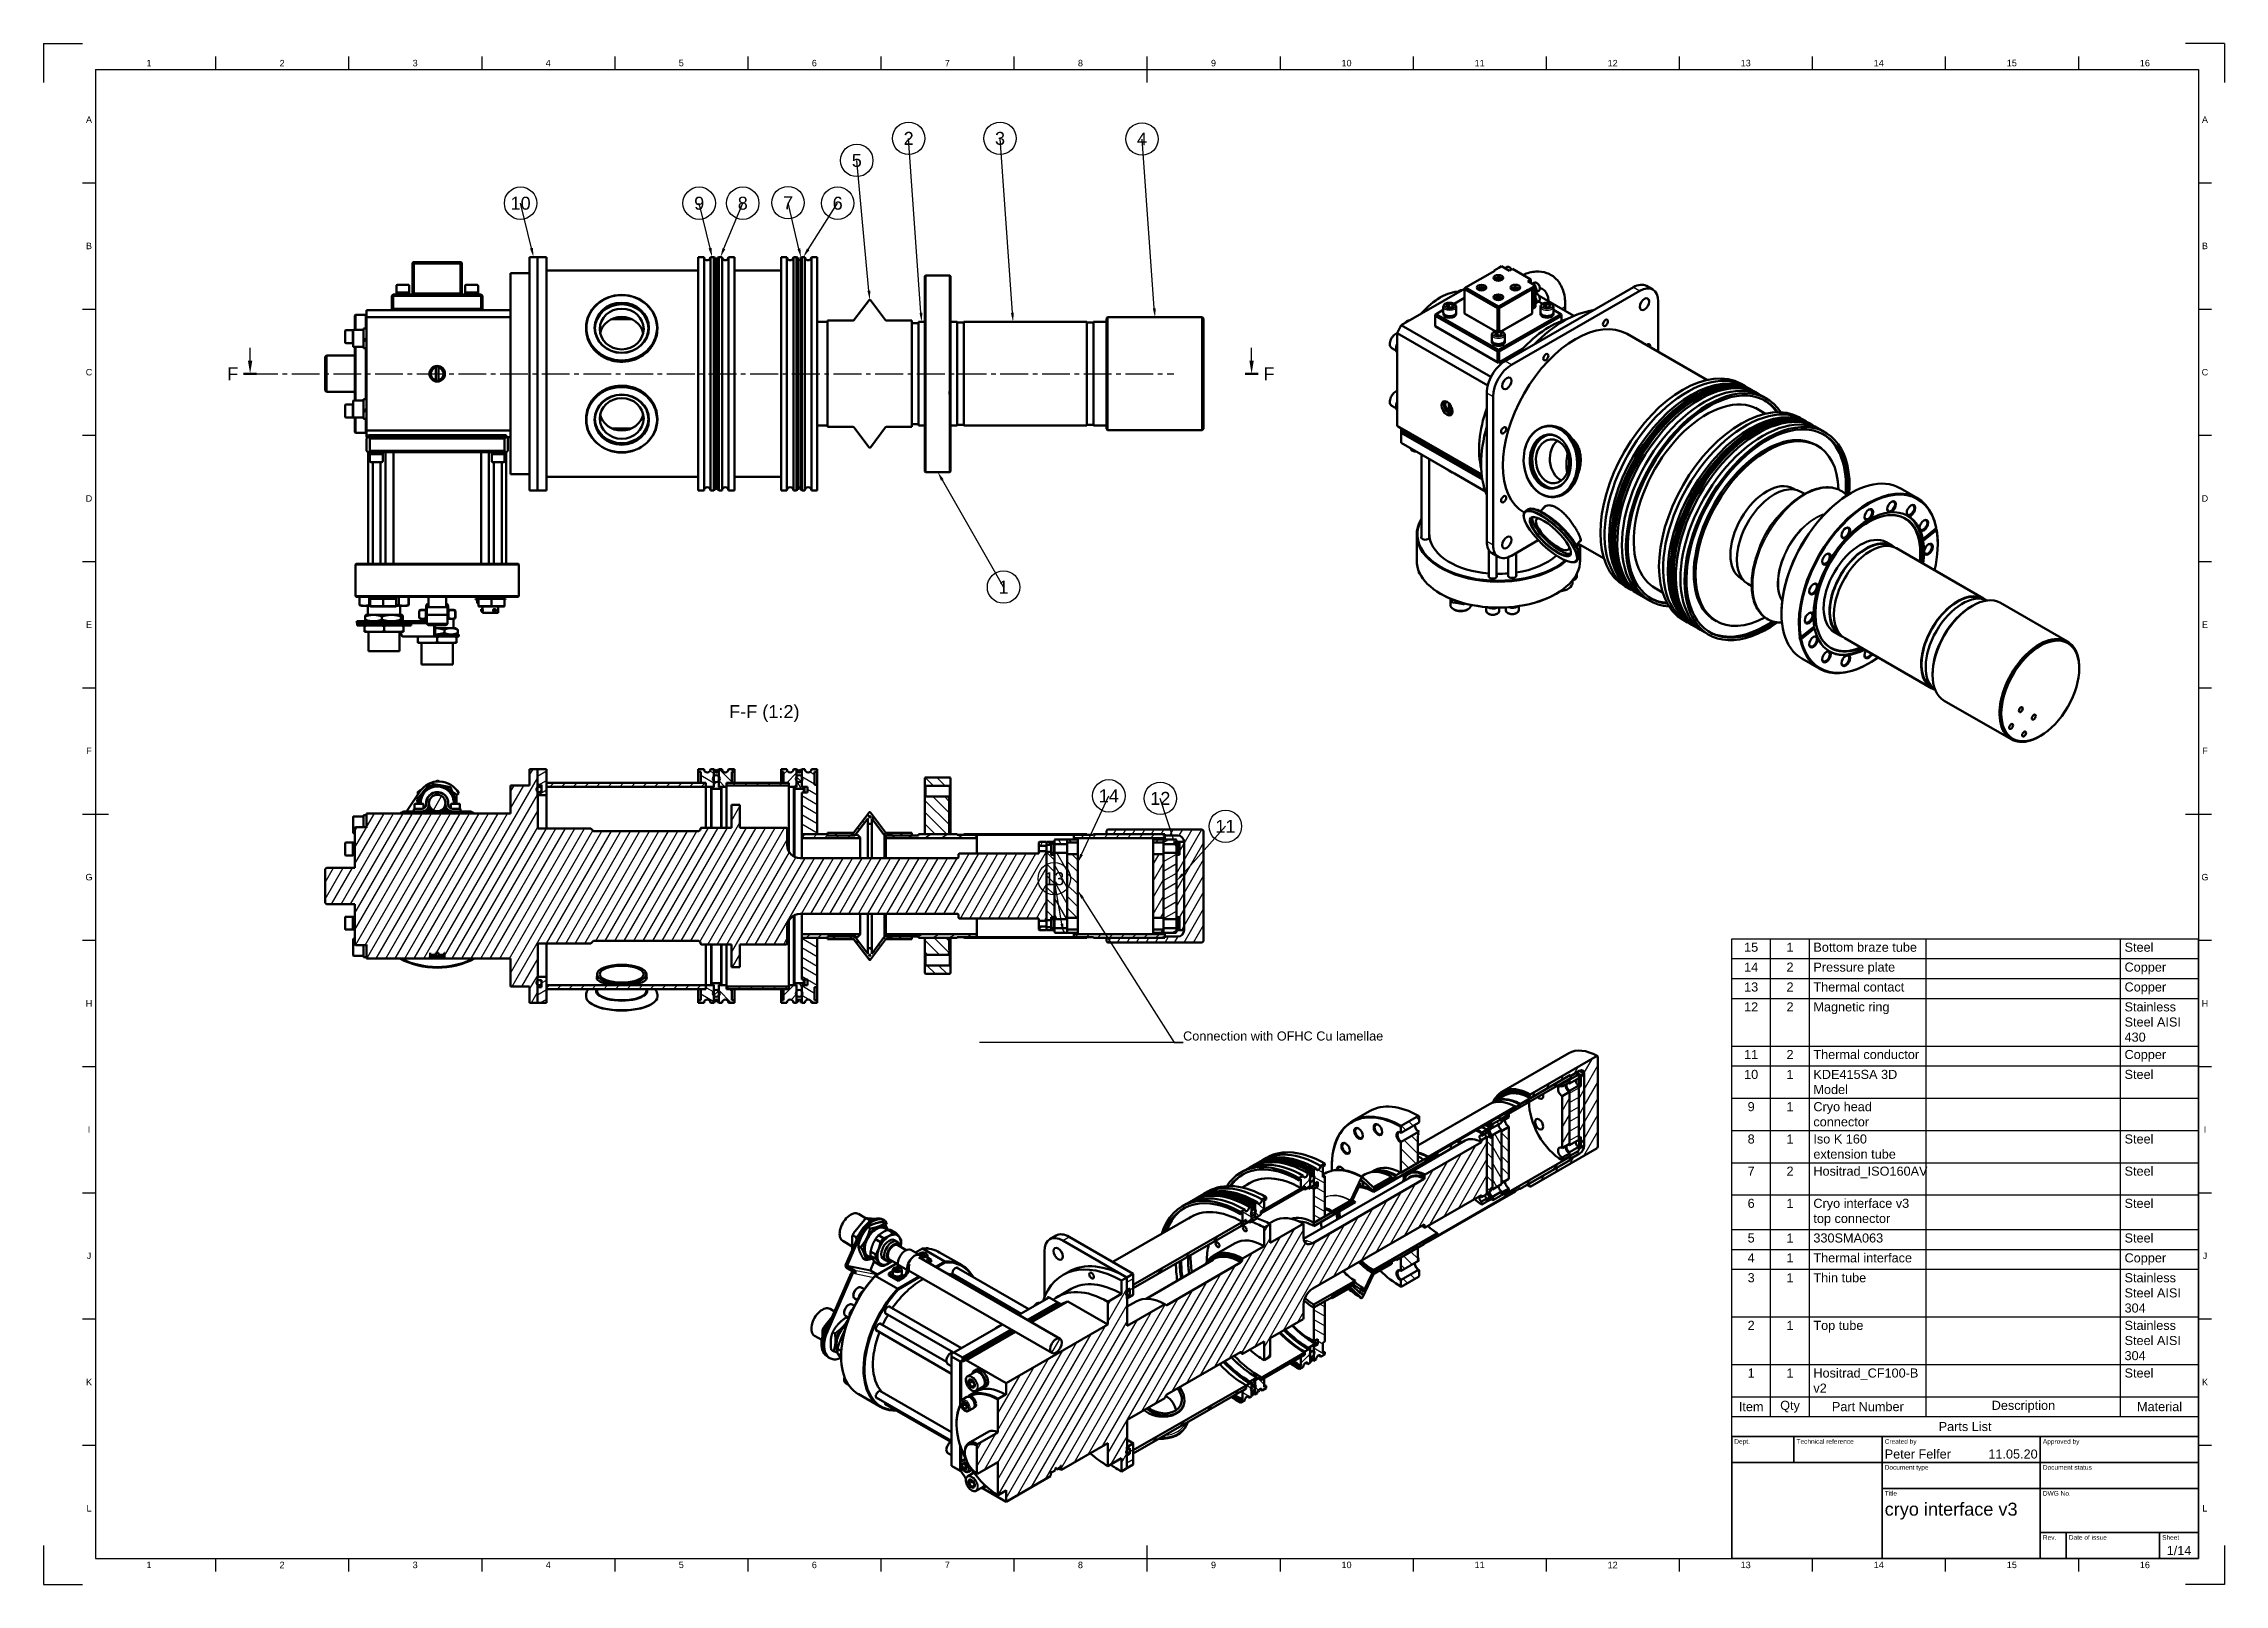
# Model space of a CAD drawing. Header units: millimetres. Extents: x 0 to 841, y 0 to 594.
import ezdxf
from ezdxf import colors
from ezdxf.entities.mleader import LeaderData, LeaderLine
from ezdxf.enums import TextEntityAlignment as Align
from ezdxf.math import Vec2, Vec3

# ---------------------------------------------------------------- set-up
doc = ezdxf.new("R2010")
doc.units = ezdxf.units.MM
doc.header["$LTSCALE"] = 0.75
doc.linetypes.add('CENTER2', pattern=[28.575, 19.05, -3.175, 3.175, -3.175])
for name, color, linetype, lineweight in [('Balloons', 7, 'Continuous', 25), ('Border', 7, 'Continuous', 25), ('Hatching', 7, 'Continuous', 25), ('Leaders', 7, 'Continuous', 25), ('Parts Lists', 7, 'Continuous', 25), ('Section Lines', 7, 'Continuous', 25), ('Smart Centers', 7, 'CENTER2', 25), ('TitleBlock', 7, 'Continuous', 35), ('View Labels', 7, 'Continuous', 25), ('Visible', 7, 'Continuous', 50), ('Visible Narrow', 7, 'Continuous', 25)]:
    doc.layers.add(name, color=color, linetype=linetype, lineweight=lineweight)
doc.styles.add('FusionTitle', font='')
doc.styles.get("Standard").update_dxf_attribs({"font": 'arial.ttf'})
doc.styles.get('FusionTitle').set_extended_font_data('Arial Unicode MS')

msp = doc.modelspace()

# ---------------------------------------------------------------- texts
at = {"layer": 'Section Lines', "char_height": 5, "attachment_point": 5}
for insert in [(72.95, 466.73), (472.53, 466.73)]:
    msp.add_mtext('F', dxfattribs=dict(at, insert=insert))
at = {"layer": 'View Labels', "insert": (277.94, 332.48), "char_height": 5, "width": 28.837, "attachment_point": 8}
msp.add_mtext('F-F (1:2)', dxfattribs=at)

# ---------------------------------------------------------------- blocks, each defined once
blk = doc.blocks.new('ISO_A1_SHEET')
at = {"layer": 'Border'}
for p, q in [((0, 594), (15, 594)), ((0, 594), (0, 579)), ((66.3125, 589), (66.3125, 584)), ((117.625, 589), (117.625, 584)), ((168.9375, 589), (168.9375, 584)), ((220.25, 589), (220.25, 584)), ((271.5625, 589), (271.5625, 584)), ((322.875, 589), (322.875, 584)), ((374.1875, 589), (374.1875, 584)), ((425.5, 589), (425.5, 579)), ((476.8125, 589), (476.8125, 584)), ((528.125, 589), (528.125, 584)), ((579.4375, 589), (579.4375, 584)), ((630.75, 589), (630.75, 584)), ((682.0625, 589), (682.0625, 584)), ((733.375, 589), (733.375, 584)), ((784.6875, 589), (784.6875, 584)), ((841, 594), (826, 594)), ((841, 594), (841, 579)), ((20, 584), (831, 584)), ((20, 584), (20, 10)), ((831, 584), (831, 10)), ((15, 540.333333), (20, 540.333333)), ((831, 540.333333), (836, 540.333333)), ((15, 491.666666), (20, 491.666666)), ((831, 491.666666), (836, 491.666666)), ((15, 443), (20, 443)), ((831, 443), (836, 443)), ((15, 394.333333), (20, 394.333333)), ((831, 394.333333), (836, 394.333333)), ((15, 345.666667), (20, 345.666667)), ((831, 345.666667), (836, 345.666667)), ((15, 297), (25, 297)), ((826, 297), (836, 297)), ((15, 248.333333), (20, 248.333333)), ((831, 248.333333), (836, 248.333333)), ((15, 199.666667), (20, 199.666667)), ((831, 199.666667), (836, 199.666667)), ((15, 151), (20, 151)), ((831, 151), (836, 151)), ((15, 102.333334), (20, 102.333334)), ((831, 102.333334), (836, 102.333334)), ((15, 53.666667), (20, 53.666667)), ((831, 53.666667), (836, 53.666667)), ((0, 15), (0, 0)), ((20, 10), (831, 10)), ((66.3125, 10), (66.3125, 5)), ((117.625, 10), (117.625, 5)), ((168.9375, 10), (168.9375, 5)), ((220.25, 10), (220.25, 5)), ((271.5625, 10), (271.5625, 5)), ((322.875, 10), (322.875, 5)), ((374.1875, 10), (374.1875, 5)), ((425.5, 15), (425.5, 5)), ((476.8125, 10), (476.8125, 5)), ((528.125, 10), (528.125, 5)), ((579.4375, 10), (579.4375, 5)), ((630.75, 10), (630.75, 5)), ((682.0625, 10), (682.0625, 5)), ((733.375, 10), (733.375, 5)), ((784.6875, 10), (784.6875, 5)), ((841, 15), (841, 0)), ((0, 0), (15, 0)), ((841, 0), (826, 0))]:
    blk.add_line(p, q, dxfattribs=at)
at = {"layer": 'Border', "style": 'FusionTitle'}
for s, p in [('1', (40.65625, 586.5)), ('2', (91.96875, 586.5)), ('3', (143.28125, 586.5)), ('4', (194.59375, 586.5)), ('5', (245.90625, 586.5)), ('6', (297.21875, 586.5)), ('7', (348.53125, 586.5)), ('8', (399.84375, 586.5)), ('9', (451.15625, 586.5)), ('10', (502.46875, 586.5)), ('11', (553.78125, 586.5)), ('12', (605.09375, 586.5)), ('13', (656.40625, 586.5)), ('14', (707.71875, 586.5)), ('15', (759.03125, 586.5)), ('16', (810.34375, 586.5)), ('A', (17.5, 564.666666)), ('A', (833.5, 564.666666)), ('B', (17.5, 516)), ('B', (833.5, 516)), ('C', (17.5, 467.333333)), ('C', (833.5, 467.333333)), ('D', (17.5, 418.666667)), ('D', (833.5, 418.666667)), ('E', (17.5, 370)), ('E', (833.5, 370)), ('F', (17.5, 321.333333)), ('F', (833.5, 321.333333)), ('G', (17.5, 272.666667)), ('G', (833.5, 272.666667)), ('H', (17.5, 224)), ('H', (833.5, 224)), ('I', (17.5, 175.333334)), ('I', (833.5, 175.333334)), ('J', (17.5, 126.666667)), ('J', (833.5, 126.666667)), ('K', (17.5, 78)), ('K', (833.5, 78)), ('L', (17.5, 29.333334)), ('L', (833.5, 29.333334)), ('1', (40.65625, 7.5)), ('2', (91.96875, 7.5)), ('3', (143.28125, 7.5)), ('4', (194.59375, 7.5)), ('5', (245.90625, 7.5)), ('6', (297.21875, 7.5)), ('7', (348.53125, 7.5)), ('8', (399.84375, 7.5)), ('9', (451.15625, 7.5)), ('10', (502.46875, 7.5)), ('11', (553.78125, 7.5)), ('12', (605.09375, 7.5)), ('13', (656.40625, 7.5)), ('14', (707.71875, 7.5)), ('15', (759.03125, 7.5)), ('16', (810.34375, 7.5))]:
    blk.add_text(s, height=2.5, dxfattribs=at).set_placement(p, align=Align.MIDDLE)
blk = doc.blocks.new('ISO_TITLEBLOCK')
at = {"layer": 'TitleBlock'}
for p, q in [((0, 47), (-180, 47)), ((-180, 47), (-180, 0)), ((-156, 37), (-156, 47)), ((-122, 0), (-122, 47)), ((-61, 0), (-61, 47)), ((0, 0), (0, 47)), ((-180, 37), (0, 37)), ((-122, 27), (0, 27)), ((-61, 10), (0, 10)), ((-51, 0), (-51, 10)), ((-15, 0), (-15, 10)), ((-180, 0), (0, 0))]:
    blk.add_line(p, q, dxfattribs=at)
at = {"layer": 'TitleBlock', "style": 'FusionTitle'}
for s, p in [('Dept.', (-179, 46)), ('Technical reference', (-155, 46)), ('Created by', (-121, 46)), ('Approved by', (-60, 46)), ('Document type', (-121, 36)), ('Document status', (-60, 36)), ('Title', (-121, 26)), ('DWG No.', (-60, 26)), ('Rev.', (-60, 9)), ('Date of issue', (-50, 9)), ('Sheet', (-14, 9))]:
    blk.add_text(s, height=1.8, dxfattribs=at).set_placement(p, align=Align.TOP_LEFT)
for tag, p, height in [('TECHNICAL_REFERENCE', (-155, 38.5), 3.5), ('CREATED_BY', (-121, 38.5), 3.5), ('APPROVED_BY', (-60, 38.5), 3.5), ('DEPT', (-179, 38.5), 3.5), ('DOCUMENT_TYPE', (-121, 28.5), 3.5), ('DOCUMENT_STATUS', (-60, 28.5), 3.5), ('TITLE_1', (-121, 16.5), 5), ('TITLE_2', (-121, 9), 5), ('TITLE_3', (-121, 1.5), 5), ('DATE_OF_ISSUE', (-50, 1.5), 3.5)]:
    blk.add_attdef(tag, p, '', height=height, dxfattribs=at)
for tag, p in [('CREATED_DATE', (-62, 38.5)), ('APPROVED_DATE', (-1, 38.5))]:
    blk.add_attdef(tag, text='', height=3.5, dxfattribs=at).set_placement(p, align=Align.RIGHT)
for tag, height, p in [('DRAWING_NUMBER', 5, (-30.5, 16.6)), ('REV', 3.5, (-56, 3.1)), ('SHEET', 3.5, (-7.5, 3.1))]:
    blk.add_attdef(tag, text='', height=height, dxfattribs=at).set_placement(p, align=Align.MIDDLE)
blk = doc.blocks.new('*T7')
at = {"layer": 'Parts Lists', "color": 0, "linetype": 'ByBlock', "lineweight": -2, "transparency": 16777216}
for p, q in [((0, 191.893702), (180, 191.893702)), ((0, 0), (0, 191.893702)), ((15, 7.666667), (15, 191.893702)), ((30, 7.666667), (30, 191.893702)), ((75, 7.666667), (75, 191.893702)), ((150, 7.666667), (150, 191.893702)), ((180, 0), (180, 191.893702)), ((0, 184.227035), (180, 184.227035)), ((0, 176.560368), (180, 176.560368)), ((0, 168.893702), (180, 168.893702)), ((0, 150.531264), (180, 150.531264)), ((0, 142.864598), (180, 142.864598)), ((0, 130.414279), (180, 130.414279)), ((0, 117.963961), (180, 117.963961)), ((0, 105.559004), (180, 105.559004)), ((0, 93.163597), (180, 93.163597)), ((0, 79.798886), (180, 79.798886)), ((0, 72.132219), (180, 72.132219)), ((0, 64.465553), (180, 64.465553)), ((0, 46.103115), (180, 46.103115)), ((0, 27.740678), (180, 27.740678)), ((0, 15.333333), (180, 15.333333)), ((0, 7.666667), (180, 7.666667)), ((0, 0), (180, 0))]:
    blk.add_line(p, q, dxfattribs=at)
at = {"layer": 'Parts Lists', "color": 0, "transparency": 16777216, "char_height": 3.5}
for s, insert, width, attachment_point in [('15', (7.5, 190.393702), 12, 2), ('1', (22.5, 190.393702), 12, 2), ('Bottom braze tube', (31.5, 190.393702), 42, 1), ('Steel', (151.5, 190.393702), 27, 1), ('14', (7.5, 182.727035), 12, 2), ('2', (22.5, 182.727035), 12, 2), ('Pressure plate', (31.5, 182.727035), 42, 1), ('Copper', (151.5, 182.727035), 27, 1), ('13', (7.5, 175.060368), 12, 2), ('2', (22.5, 175.060368), 12, 2), ('Thermal contact', (31.5, 175.060368), 42, 1), ('Copper', (151.5, 175.060368), 27, 1), ('12', (7.5, 167.393702), 12, 2), ('2', (22.5, 167.393702), 12, 2), ('Magnetic ring', (31.5, 167.393702), 42, 1), ('Stainless Steel AISI 430', (151.5, 167.393702), 27, 1), ('11', (7.5, 149.031264), 12, 2), ('2', (22.5, 149.031264), 12, 2), ('Thermal conductor', (31.5, 149.031264), 42, 1), ('Copper', (151.5, 149.031264), 27, 1), ('10', (7.5, 141.364598), 12, 2), ('1', (22.5, 141.364598), 12, 2), ('KDE415SA 3D Model', (31.5, 141.364598), 42, 1), ('Steel', (151.5, 141.364598), 27, 1), ('9', (7.5, 128.914279), 12, 2), ('1', (22.5, 128.914279), 12, 2), ('Cryo head connector', (31.5, 128.914279), 42, 1), ('8', (7.5, 116.463961), 12, 2), ('1', (22.5, 116.463961), 12, 2), ('Iso K 160 extension tube', (31.5, 116.463961), 42, 1), ('Steel', (151.5, 116.463961), 27, 1), ('7', (7.5, 104.059004), 12, 2), ('2', (22.5, 104.059004), 12, 2), ('Hositrad_ISO160AV', (31.5, 104.059004), 42, 1), ('Steel', (151.5, 104.059004), 27, 1), ('6', (7.5, 91.663597), 12, 2), ('1', (22.5, 91.663597), 12, 2), ('Cryo interface v3 top connector', (31.5, 91.663597), 42, 1), ('Steel', (151.5, 91.663597), 27, 1), ('5', (7.5, 78.298886), 12, 2), ('1', (22.5, 78.298886), 12, 2), ('330SMA063', (31.5, 78.298886), 42, 1), ('Steel', (151.5, 78.298886), 27, 1), ('4', (7.5, 70.632219), 12, 2), ('1', (22.5, 70.632219), 12, 2), ('Thermal interface', (31.5, 70.632219), 42, 1), ('Copper', (151.5, 70.632219), 27, 1), ('3', (7.5, 62.965553), 12, 2), ('1', (22.5, 62.965553), 12, 2), ('Thin tube', (31.5, 62.965553), 42, 1), ('Stainless Steel AISI 304', (151.5, 62.965553), 27, 1), ('2', (7.5, 44.603115), 12, 2), ('1', (22.5, 44.603115), 12, 2), ('Top tube', (31.5, 44.603115), 42, 1), ('Stainless Steel AISI 304', (151.5, 44.603115), 27, 1), ('1', (7.5, 26.240678), 12, 2), ('1', (22.5, 26.240678), 12, 2), ('Hositrad_CF100-B v2', (31.5, 26.240678), 42, 1), ('Steel', (151.5, 26.240678), 27, 1), ('Item', (7.5, 11.5), 12, 5), ('Qty', (22.5, 11.5), 12, 5), ('Part Number', (52.5, 11.5), 42, 5), ('Description', (112.5, 11.5), 72, 5), ('Material', (165, 11.5), 27, 5), ('Parts List', (90, 3.833333), 177, 5)]:
    blk.add_mtext(s, dxfattribs=dict(at, insert=insert, width=width, attachment_point=attachment_point))
blk = doc.blocks.new('ISO_BALLOON_CIRCULAR_50')
at = {"transparency": 16777216}
blk.add_circle((0, 0), 6.25, dxfattribs=at)
blk.add_attdef('ITEMID', text='', height=5, dxfattribs=at).set_placement((0, 0), align=Align.MIDDLE_CENTER)
blk = doc.blocks.new('*U9')
at = {"layer": 'Smart Centers', "color": 0, "ltscale": 0.75, "transparency": 16777216}
blk.add_line((-298.959789, 0), (57.254102, 0), dxfattribs=at)

# ---------------------------------------------------------------- hatches: boundary and pattern name
at = {"layer": 'Hatching'}
h = msp.add_hatch(dxfattribs=at)
h.set_pattern_fill('ANSI31', color=256, angle=195, style=0)
edge = h.paths.add_edge_path(flags=0)
edge.add_ellipse((151.79, 301.23), major_axis=(-3.17, 0), ratio=1, start_angle=0, end_angle=360)
h.paths.add_polyline_path([(386.79, 253.68), (383.79, 253.68), (383.79, 252.48), (384.04, 252.23), (386.54, 252.23), (386.79, 252.48), (386.79, 253.36)], flags=0)
h.paths.add_polyline_path([(383.79, 284.78), (386.79, 284.78), (386.79, 285.11), (386.79, 285.98), (386.54, 286.23), (384.04, 286.23), (383.79, 285.98)], flags=0)
edge = h.paths.add_edge_path(flags=0)
edge.add_line((180.04, 297.23), (124.54, 297.23))
edge.add_line((124.54, 297.23), (124.54, 291.73))
edge.add_line((124.54, 291.73), (124.29, 291.98))
edge.add_line((124.29, 291.98), (120.29, 291.98))
edge.add_line((120.29, 291.98), (120.04, 291.73))
edge.add_line((120.04, 291.73), (120.04, 276.23))
edge.add_line((120.04, 276.23), (109.04, 276.23))
edge.add_line((109.04, 276.23), (108.54, 275.73))
edge.add_line((108.54, 275.73), (108.54, 262.73))
edge.add_line((108.54, 262.73), (109.04, 262.23))
edge.add_line((109.04, 262.23), (120.04, 262.23))
edge.add_line((120.04, 262.23), (120.04, 246.73))
edge.add_line((120.04, 246.73), (120.29, 246.48))
edge.add_line((120.29, 246.48), (124.29, 246.48))
edge.add_line((124.29, 246.48), (124.54, 246.73))
edge.add_line((124.54, 246.73), (124.54, 241.23))
edge.add_line((124.54, 241.23), (148.79, 241.23))
edge.add_line((148.79, 241.23), (149.04, 242.16))
edge.add_line((149.04, 242.16), (149.04, 243.48))
edge.add_line((149.04, 243.48), (149.09, 243.48))
edge.add_line((149.09, 243.48), (149.09, 242.98))
edge.add_line((149.09, 242.98), (149.34, 242.73))
edge.add_line((149.34, 242.73), (151.3, 242.73))
edge.add_line((151.3, 242.73), (151.3, 243.48))
edge.add_line((151.3, 243.48), (152.3, 243.48))
edge.add_line((152.3, 243.48), (152.3, 242.73))
edge.add_line((152.3, 242.73), (154.24, 242.73))
edge.add_line((154.24, 242.73), (154.49, 242.98))
edge.add_line((154.49, 242.98), (154.49, 243.48))
edge.add_line((154.49, 243.48), (154.54, 243.48))
edge.add_line((154.54, 243.48), (154.54, 242.16))
edge.add_line((154.54, 242.16), (154.79, 241.23))
edge.add_line((154.79, 241.23), (180.04, 241.23))
edge.add_line((180.04, 241.23), (180.04, 230.48))
edge.add_line((180.04, 230.48), (187.44, 230.48))
edge.add_line((187.44, 230.48), (187.44, 224.23))
edge.add_line((187.44, 224.23), (190.44, 224.23))
edge.add_line((190.44, 224.23), (190.44, 230.23))
edge.add_line((190.44, 230.23), (190.44, 231.18))
edge.add_line((190.44, 231.18), (190.44, 232.78))
edge.add_line((190.44, 232.78), (190.44, 232.98))
edge.add_line((190.44, 232.98), (190.44, 234.23))
edge.add_line((190.44, 234.23), (190.54, 234.23))
edge.add_line((190.54, 234.23), (190.54, 247.11))
edge.add_line((190.54, 247.11), (211.04, 247.11))
edge.add_line((211.04, 247.11), (211.92, 247.98))
edge.add_ellipse((212.27, 247.63), major_axis=(-0.354, 0.354), ratio=1, start_angle=315, end_angle=360, ccw=False)
edge.add_line((212.27, 248.13), (252.44, 248.13))
edge.add_ellipse((252.44, 247.63), major_axis=(0, 0.5), ratio=1, start_angle=315, end_angle=360, ccw=False)
edge.add_line((252.79, 247.98), (253.04, 247.73))
edge.add_line((253.04, 247.73), (253.29, 247.73))
edge.add_line((253.29, 247.73), (253.29, 246.98))
edge.add_line((253.29, 246.98), (253.54, 246.73))
edge.add_line((253.54, 246.73), (265.29, 246.73))
edge.add_line((265.29, 246.73), (265.29, 237.98))
edge.add_line((265.29, 237.98), (268.54, 237.98))
edge.add_line((268.54, 237.98), (268.54, 246.73))
edge.add_line((268.54, 246.73), (286.54, 246.73))
edge.add_line((286.54, 246.73), (286.79, 246.98))
edge.add_line((286.79, 246.98), (286.79, 253.48))
edge.add_ellipse((291.79, 253.48), major_axis=(-5, 0), ratio=1, start_angle=-90, end_angle=0, ccw=False)
edge.add_line((291.79, 258.48), (352.54, 258.48))
edge.add_line((352.54, 258.48), (352.79, 258.23))
edge.add_line((352.79, 258.23), (352.79, 256.98))
edge.add_line((352.79, 256.98), (353.04, 256.73))
edge.add_line((353.04, 256.73), (383.79, 256.73))
edge.add_line((383.79, 256.73), (383.79, 255.78))
edge.add_line((383.79, 255.78), (386.79, 255.78))
edge.add_line((386.79, 255.78), (386.79, 256.11))
edge.add_line((386.79, 256.11), (386.79, 282.36))
edge.add_line((386.79, 282.36), (386.79, 282.68))
edge.add_line((386.79, 282.68), (383.79, 282.68))
edge.add_line((383.79, 282.68), (383.79, 281.73))
edge.add_line((383.79, 281.73), (353.04, 281.73))
edge.add_line((353.04, 281.73), (352.79, 281.48))
edge.add_line((352.79, 281.48), (352.79, 280.23))
edge.add_line((352.79, 280.23), (352.54, 279.98))
edge.add_line((352.54, 279.98), (291.79, 279.98))
edge.add_ellipse((291.79, 284.98), major_axis=(0, -5), ratio=1, start_angle=-90, end_angle=0, ccw=False)
edge.add_line((286.79, 284.98), (286.79, 291.48))
edge.add_line((286.79, 291.48), (286.54, 291.73))
edge.add_line((286.54, 291.73), (268.54, 291.73))
edge.add_line((268.54, 291.73), (268.54, 300.48))
edge.add_line((268.54, 300.48), (265.29, 300.48))
edge.add_line((265.29, 300.48), (265.29, 291.73))
edge.add_line((265.29, 291.73), (253.54, 291.73))
edge.add_line((253.54, 291.73), (253.29, 291.48))
edge.add_line((253.29, 291.48), (253.29, 290.73))
edge.add_line((253.29, 290.73), (253.04, 290.73))
edge.add_line((253.04, 290.73), (252.79, 290.48))
edge.add_ellipse((252.44, 290.83), major_axis=(0.354, -0.354), ratio=1, start_angle=-45, end_angle=0, ccw=False)
edge.add_line((252.44, 290.33), (212.27, 290.33))
edge.add_ellipse((212.27, 290.83), major_axis=(0, -0.5), ratio=1, start_angle=-45, end_angle=0, ccw=False)
edge.add_line((211.92, 290.48), (211.04, 291.36))
edge.add_line((211.04, 291.36), (190.54, 291.36))
edge.add_line((190.54, 291.36), (190.54, 304.23))
edge.add_line((190.54, 304.23), (190.44, 304.23))
edge.add_line((190.44, 304.23), (190.44, 305.48))
edge.add_line((190.44, 305.48), (190.44, 305.68))
edge.add_line((190.44, 305.68), (190.44, 307.28))
edge.add_line((190.44, 307.28), (190.44, 308.23))
edge.add_line((190.44, 308.23), (190.44, 314.23))
edge.add_line((190.44, 314.23), (187.44, 314.23))
edge.add_line((187.44, 314.23), (187.44, 307.98))
edge.add_line((187.44, 307.98), (180.04, 307.98))
edge.add_line((180.04, 307.98), (180.04, 297.23))
h = msp.add_hatch(dxfattribs=at)
h.set_pattern_fill('ANSI31', color=256, angle=165, style=0)
h.paths.add_polyline_path([(190.44, 308.23), (192.04, 308.23), (192.04, 305.48), (190.44, 305.48), (190.44, 304.23), (190.54, 304.23), (193.94, 304.23), (193.94, 307.48), (193.94, 308.98), (193.94, 314.23), (190.44, 314.23)], flags=0)
h.paths.add_polyline_path([(193.94, 224.23), (193.94, 229.48), (193.94, 230.98), (193.94, 234.23), (190.54, 234.23), (190.44, 234.23), (190.44, 232.98), (192.04, 232.98), (192.04, 230.23), (190.44, 230.23), (190.44, 224.23)], flags=0)
h = msp.add_hatch(dxfattribs=at)
h.set_pattern_fill('ANSI31', color=256, angle=105, style=0)
edge = h.paths.add_edge_path(flags=0)
edge.add_line((253.44, 313.23), (253.44, 309.03))
edge.add_line((253.44, 309.03), (255.44, 309.03))
edge.add_line((255.44, 309.03), (255.44, 308.98))
edge.add_line((255.44, 308.98), (255.44, 307.48))
edge.add_line((255.44, 307.48), (258.44, 307.48))
edge.add_line((258.44, 307.48), (258.44, 309.71))
edge.add_line((258.44, 309.71), (258.44, 311.5))
edge.add_line((258.44, 311.5), (258.44, 314.23))
edge.add_line((258.44, 314.23), (257.19, 314.23))
edge.add_ellipse((255.94, 314.23), major_axis=(1.25, 0), ratio=1, start_angle=-180, end_angle=0, ccw=False)
edge.add_line((254.69, 314.23), (252.44, 314.23))
edge.add_line((252.44, 314.23), (252.44, 313.23))
edge.add_line((252.44, 313.23), (253.44, 313.23))
edge = h.paths.add_edge_path(flags=0)
edge.add_line((253.44, 229.43), (253.44, 225.23))
edge.add_line((253.44, 225.23), (252.44, 225.23))
edge.add_line((252.44, 225.23), (252.44, 224.23))
edge.add_line((252.44, 224.23), (254.69, 224.23))
edge.add_ellipse((255.94, 224.23), major_axis=(-1.25, 0), ratio=1, start_angle=-180, end_angle=0, ccw=False)
edge.add_line((257.19, 224.23), (258.44, 224.23))
edge.add_line((258.44, 224.23), (258.44, 224.43))
edge.add_line((258.44, 224.43), (258.44, 226.96))
edge.add_line((258.44, 226.96), (258.44, 228.75))
edge.add_line((258.44, 228.75), (258.44, 230.98))
edge.add_line((258.44, 230.98), (255.44, 230.98))
edge.add_line((255.44, 230.98), (255.44, 229.48))
edge.add_line((255.44, 229.48), (255.44, 229.43))
edge.add_line((255.44, 229.43), (253.44, 229.43))
h = msp.add_hatch(dxfattribs=at)
h.set_pattern_fill('ANSI31', color=256, angle=180, style=0)
edge = h.paths.add_edge_path(flags=0)
edge.add_ellipse((259.42, 310.61), major_axis=(0, -1.32), ratio=1, start_angle=360, end_angle=407.37901)
edge.add_ellipse((259.42, 310.61), major_axis=(0.975, -0.897), ratio=1, start_angle=360, end_angle=445.24198)
edge.add_ellipse((259.42, 310.61), major_axis=(0.975, 0.897), ratio=1, start_angle=0, end_angle=94.75802)
edge.add_ellipse((259.42, 310.61), major_axis=(-0.975, 0.897), ratio=1, start_angle=360, end_angle=445.24198)
edge.add_ellipse((259.42, 310.61), major_axis=(-0.975, -0.897), ratio=1, start_angle=360, end_angle=407.37901)
edge = h.paths.add_edge_path(flags=0)
edge.add_ellipse((259.42, 227.86), major_axis=(0, 1.33), ratio=1, start_angle=360, end_angle=407.37901)
edge.add_ellipse((259.42, 227.86), major_axis=(-0.975, 0.897), ratio=1, start_angle=0, end_angle=85.24198)
edge.add_ellipse((259.42, 227.86), major_axis=(-0.975, -0.897), ratio=1, start_angle=360, end_angle=454.75802)
edge.add_ellipse((259.42, 227.86), major_axis=(0.975, -0.897), ratio=1, start_angle=0, end_angle=85.24198)
edge.add_ellipse((259.42, 227.86), major_axis=(0.975, 0.897), ratio=1, start_angle=360, end_angle=407.37901)
h = msp.add_hatch(dxfattribs=at)
h.set_pattern_fill('ANSI31', color=256, angle=165, style=0)
edge = h.paths.add_edge_path(flags=0)
edge.add_ellipse((259.42, 313.51), major_axis=(-0.45, 0), ratio=1, start_angle=0, end_angle=360)
edge = h.paths.add_edge_path(flags=0)
edge.add_ellipse((259.42, 313.51), major_axis=(0.35, 0), ratio=1, start_angle=0, end_angle=360, ccw=False)
h = msp.add_hatch(dxfattribs=at)
h.set_pattern_fill('ANSI31', color=256, angle=90, style=0)
edge = h.paths.add_edge_path(flags=0)
edge.add_line((265.39, 225.23), (265.39, 229.43))
edge.add_line((265.39, 229.43), (263.39, 229.43))
edge.add_line((263.39, 229.43), (263.39, 229.48))
edge.add_line((263.39, 229.48), (263.39, 230.48))
edge.add_line((263.39, 230.48), (263.39, 230.98))
edge.add_line((263.39, 230.98), (260.39, 230.98))
edge.add_line((260.39, 230.98), (260.39, 228.75))
edge.add_line((260.39, 228.75), (260.39, 226.96))
edge.add_line((260.39, 226.96), (260.39, 224.43))
edge.add_line((260.39, 224.43), (260.39, 224.23))
edge.add_line((260.39, 224.23), (261.64, 224.23))
edge.add_ellipse((262.89, 224.23), major_axis=(-1.25, 0), ratio=1, start_angle=-180, end_angle=0, ccw=False)
edge.add_line((264.14, 224.23), (266.39, 224.23))
edge.add_line((266.39, 224.23), (266.39, 225.23))
edge.add_line((266.39, 225.23), (265.39, 225.23))
edge = h.paths.add_edge_path(flags=0)
edge.add_line((265.39, 309.03), (265.39, 313.23))
edge.add_line((265.39, 313.23), (266.39, 313.23))
edge.add_line((266.39, 313.23), (266.39, 314.23))
edge.add_line((266.39, 314.23), (264.14, 314.23))
edge.add_ellipse((262.89, 314.23), major_axis=(1.25, 0), ratio=1, start_angle=-180, end_angle=0, ccw=False)
edge.add_line((261.64, 314.23), (260.39, 314.23))
edge.add_line((260.39, 314.23), (260.39, 311.5))
edge.add_line((260.39, 311.5), (260.39, 309.71))
edge.add_line((260.39, 309.71), (260.39, 307.48))
edge.add_line((260.39, 307.48), (263.39, 307.48))
edge.add_line((263.39, 307.48), (263.39, 307.98))
edge.add_line((263.39, 307.98), (263.39, 308.98))
edge.add_line((263.39, 308.98), (263.39, 309.03))
edge.add_line((263.39, 309.03), (265.39, 309.03))
h = msp.add_hatch(dxfattribs=at)
h.set_pattern_fill('ANSI31', color=256, angle=180, style=0)
edge = h.paths.add_edge_path(flags=0)
edge.add_line((285.39, 313.23), (285.39, 309.03))
edge.add_line((285.39, 309.03), (287.39, 309.03))
edge.add_line((287.39, 309.03), (287.39, 308.98))
edge.add_line((287.39, 308.98), (287.39, 307.98))
edge.add_line((287.39, 307.98), (287.39, 307.48))
edge.add_line((287.39, 307.48), (290.39, 307.48))
edge.add_line((290.39, 307.48), (290.39, 309.71))
edge.add_line((290.39, 309.71), (290.39, 311.5))
edge.add_line((290.39, 311.5), (290.39, 314.23))
edge.add_line((290.39, 314.23), (289.14, 314.23))
edge.add_ellipse((287.89, 314.23), major_axis=(1.25, 0), ratio=1, start_angle=-180, end_angle=0, ccw=False)
edge.add_line((286.64, 314.23), (284.39, 314.23))
edge.add_line((284.39, 314.23), (284.39, 313.23))
edge.add_line((284.39, 313.23), (285.39, 313.23))
edge = h.paths.add_edge_path(flags=0)
edge.add_line((285.39, 229.43), (285.39, 225.23))
edge.add_line((285.39, 225.23), (284.39, 225.23))
edge.add_line((284.39, 225.23), (284.39, 224.23))
edge.add_line((284.39, 224.23), (286.64, 224.23))
edge.add_ellipse((287.89, 224.23), major_axis=(-1.25, 0), ratio=1, start_angle=-180, end_angle=0, ccw=False)
edge.add_line((289.14, 224.23), (290.39, 224.23))
edge.add_line((290.39, 224.23), (290.39, 224.43))
edge.add_line((290.39, 224.43), (290.39, 226.96))
edge.add_line((290.39, 226.96), (290.39, 228.75))
edge.add_line((290.39, 228.75), (290.39, 230.98))
edge.add_line((290.39, 230.98), (287.39, 230.98))
edge.add_line((287.39, 230.98), (287.39, 230.48))
edge.add_line((287.39, 230.48), (287.39, 229.48))
edge.add_line((287.39, 229.48), (287.39, 229.43))
edge.add_line((287.39, 229.43), (285.39, 229.43))
h = msp.add_hatch(dxfattribs=at)
h.set_pattern_fill('ANSI31', color=256, angle=90, style=0)
edge = h.paths.add_edge_path(flags=0)
edge.add_ellipse((291.37, 310.61), major_axis=(0, -1.32), ratio=1, start_angle=360, end_angle=407.37901)
edge.add_ellipse((291.37, 310.61), major_axis=(0.975, -0.897), ratio=1, start_angle=360, end_angle=445.24198)
edge.add_ellipse((291.37, 310.61), major_axis=(0.975, 0.897), ratio=1, start_angle=0, end_angle=94.75802)
edge.add_ellipse((291.37, 310.61), major_axis=(-0.975, 0.897), ratio=1, start_angle=0, end_angle=85.24198)
edge.add_ellipse((291.37, 310.61), major_axis=(-0.975, -0.897), ratio=1, start_angle=360, end_angle=407.37901)
edge = h.paths.add_edge_path(flags=0)
edge.add_ellipse((291.37, 227.86), major_axis=(0, 1.33), ratio=1, start_angle=360, end_angle=407.37901)
edge.add_ellipse((291.37, 227.86), major_axis=(-0.975, 0.897), ratio=1, start_angle=360, end_angle=445.24198)
edge.add_ellipse((291.37, 227.86), major_axis=(-0.975, -0.897), ratio=1, start_angle=360, end_angle=454.75802)
edge.add_ellipse((291.37, 227.86), major_axis=(0.975, -0.897), ratio=1, start_angle=360, end_angle=445.24198)
edge.add_ellipse((291.37, 227.86), major_axis=(0.975, 0.897), ratio=1, start_angle=360, end_angle=407.37901)
h = msp.add_hatch(dxfattribs=at)
h.set_pattern_fill('ANSI31', color=256, angle=105, style=0)
edge = h.paths.add_edge_path(flags=0)
edge.add_ellipse((291.37, 313.51), major_axis=(-0.45, 0), ratio=1, start_angle=0, end_angle=360)
edge = h.paths.add_edge_path(flags=0)
edge.add_ellipse((291.37, 313.51), major_axis=(0.35, 0), ratio=1, start_angle=0, end_angle=360, ccw=False)
h = msp.add_hatch(dxfattribs=at)
h.set_pattern_fill('ANSI31', color=256, angle=105, style=0)
edge = h.paths.add_edge_path(flags=0)
edge.add_line((292.34, 224.23), (293.59, 224.23))
edge.add_ellipse((294.84, 224.23), major_axis=(-1.25, 0), ratio=1, start_angle=-180, end_angle=0, ccw=False)
edge.add_line((296.09, 224.23), (298.34, 224.23))
edge.add_line((298.34, 224.23), (298.34, 225.23))
edge.add_line((298.34, 225.23), (297.34, 225.23))
edge.add_line((297.34, 225.23), (297.34, 230.23))
edge.add_line((297.34, 230.23), (298.34, 230.23))
edge.add_line((298.34, 230.23), (298.34, 249.23))
edge.add_line((298.34, 249.23), (292.34, 249.23))
edge.add_line((292.34, 249.23), (292.34, 233.23))
edge.add_line((292.34, 233.23), (294.59, 233.23))
edge.add_line((294.59, 233.23), (294.59, 230.98))
edge.add_line((294.59, 230.98), (292.34, 230.98))
edge.add_line((292.34, 230.98), (292.34, 228.75))
edge.add_line((292.34, 228.75), (292.34, 226.96))
edge.add_line((292.34, 226.96), (292.34, 224.43))
edge.add_line((292.34, 224.43), (292.34, 224.23))
edge = h.paths.add_edge_path(flags=0)
edge.add_line((293.59, 314.23), (292.34, 314.23))
edge.add_line((292.34, 314.23), (292.34, 311.5))
edge.add_line((292.34, 311.5), (292.34, 309.71))
edge.add_line((292.34, 309.71), (292.34, 307.48))
edge.add_line((292.34, 307.48), (294.59, 307.48))
edge.add_line((294.59, 307.48), (294.59, 305.23))
edge.add_line((294.59, 305.23), (292.34, 305.23))
edge.add_line((292.34, 305.23), (292.34, 289.23))
edge.add_line((292.34, 289.23), (298.34, 289.23))
edge.add_line((298.34, 289.23), (298.34, 308.23))
edge.add_line((298.34, 308.23), (297.34, 308.23))
edge.add_line((297.34, 308.23), (297.34, 313.23))
edge.add_line((297.34, 313.23), (298.34, 313.23))
edge.add_line((298.34, 313.23), (298.34, 314.23))
edge.add_line((298.34, 314.23), (296.09, 314.23))
edge.add_ellipse((294.84, 314.23), major_axis=(1.25, 0), ratio=1, start_angle=-180, end_angle=0, ccw=False)
h = msp.add_hatch(dxfattribs=at)
h.set_pattern_fill('ANSI31', color=256, angle=75, style=0)
edge = h.paths.add_edge_path(flags=0)
edge.add_ellipse((191.04, 231.98), major_axis=(0, 1), ratio=1, start_angle=0, end_angle=36.8699)
edge.add_ellipse((191.04, 231.98), major_axis=(-0.6, 0.8), ratio=1, start_angle=360, end_angle=466.2602)
edge.add_ellipse((191.04, 231.98), major_axis=(-0.6, -0.8), ratio=1, start_angle=0, end_angle=216.8699)
edge = h.paths.add_edge_path(flags=0)
edge.add_ellipse((191.04, 306.48), major_axis=(0, -1), ratio=1, start_angle=0, end_angle=216.8699)
edge.add_ellipse((191.04, 306.48), major_axis=(-0.6, 0.8), ratio=1, start_angle=360, end_angle=466.2602)
edge.add_ellipse((191.04, 306.48), major_axis=(-0.6, -0.8), ratio=1, start_angle=360, end_angle=396.8699)
h = msp.add_hatch(dxfattribs=at)
h.set_pattern_fill('ANSI31', color=256, angle=180, style=0)
h.paths.add_polyline_path([(193.94, 308.98), (193.94, 307.48), (255.44, 307.48), (255.44, 308.98)], flags=0)
h.paths.add_polyline_path([(193.94, 230.98), (193.94, 229.48), (255.44, 229.48), (255.44, 230.98)], flags=0)
h = msp.add_hatch(dxfattribs=at)
h.set_pattern_fill('ANSI31', color=256, angle=195, style=0)
edge = h.paths.add_edge_path(flags=0)
edge.add_line((258.44, 307.38), (257.42, 307.38))
edge.add_line((257.42, 307.38), (257.42, 306.88))
edge.add_line((257.42, 306.88), (257.57, 306.73))
edge.add_line((257.57, 306.73), (261.27, 306.73))
edge.add_line((261.27, 306.73), (261.42, 306.88))
edge.add_line((261.42, 306.88), (261.42, 307.38))
edge.add_line((261.42, 307.38), (260.39, 307.38))
edge.add_line((260.39, 307.38), (260.39, 307.48))
edge.add_line((260.39, 307.48), (260.39, 309.71))
edge.add_ellipse((259.42, 310.61), major_axis=(0.975, -0.897), ratio=1, start_angle=265.24198, end_angle=360, ccw=False)
edge.add_line((258.44, 309.71), (258.44, 307.48))
edge.add_line((258.44, 307.48), (258.44, 307.38))
edge = h.paths.add_edge_path(flags=0)
edge.add_line((257.42, 231.08), (258.44, 231.08))
edge.add_line((258.44, 231.08), (258.44, 230.98))
edge.add_line((258.44, 230.98), (258.44, 228.75))
edge.add_ellipse((259.42, 227.86), major_axis=(-0.975, 0.897), ratio=1, start_angle=-94.75802, end_angle=0, ccw=False)
edge.add_line((260.39, 228.75), (260.39, 230.98))
edge.add_line((260.39, 230.98), (260.39, 231.08))
edge.add_line((260.39, 231.08), (261.42, 231.08))
edge.add_line((261.42, 231.08), (261.42, 231.58))
edge.add_line((261.42, 231.58), (261.27, 231.73))
edge.add_line((261.27, 231.73), (257.57, 231.73))
edge.add_line((257.57, 231.73), (257.42, 231.58))
edge.add_line((257.42, 231.58), (257.42, 231.08))
h = msp.add_hatch(dxfattribs=at)
h.set_pattern_fill('ANSI31', color=256, angle=90, style=0)
h.paths.add_polyline_path([(287.39, 308.98), (263.39, 308.98), (263.39, 307.98), (287.39, 307.98)], flags=0)
h.paths.add_polyline_path([(263.39, 229.48), (287.39, 229.48), (287.39, 230.48), (263.39, 230.48)], flags=0)
h = msp.add_hatch(dxfattribs=at)
h.set_pattern_fill('ANSI31', color=256, angle=75, style=0)
edge = h.paths.add_edge_path(flags=0)
edge.add_line((290.39, 307.38), (289.37, 307.38))
edge.add_line((289.37, 307.38), (289.37, 306.88))
edge.add_line((289.37, 306.88), (289.52, 306.73))
edge.add_line((289.52, 306.73), (293.22, 306.73))
edge.add_line((293.22, 306.73), (293.37, 306.88))
edge.add_line((293.37, 306.88), (293.37, 307.38))
edge.add_line((293.37, 307.38), (292.34, 307.38))
edge.add_line((292.34, 307.38), (292.34, 307.48))
edge.add_line((292.34, 307.48), (292.34, 309.71))
edge.add_ellipse((291.37, 310.61), major_axis=(0.975, -0.897), ratio=1, start_angle=-94.75802, end_angle=0, ccw=False)
edge.add_line((290.39, 309.71), (290.39, 307.48))
edge.add_line((290.39, 307.48), (290.39, 307.38))
edge = h.paths.add_edge_path(flags=0)
edge.add_line((289.37, 231.08), (290.39, 231.08))
edge.add_line((290.39, 231.08), (290.39, 230.98))
edge.add_line((290.39, 230.98), (290.39, 228.75))
edge.add_ellipse((291.37, 227.86), major_axis=(-0.975, 0.897), ratio=1, start_angle=-94.75802, end_angle=0, ccw=False)
edge.add_line((292.34, 228.75), (292.34, 230.98))
edge.add_line((292.34, 230.98), (292.34, 231.08))
edge.add_line((292.34, 231.08), (293.37, 231.08))
edge.add_line((293.37, 231.08), (293.37, 231.58))
edge.add_line((293.37, 231.58), (293.22, 231.73))
edge.add_line((293.22, 231.73), (289.52, 231.73))
edge.add_line((289.52, 231.73), (289.37, 231.58))
edge.add_line((289.37, 231.58), (289.37, 231.08))
h = msp.add_hatch(dxfattribs=at)
h.set_pattern_fill('ANSI31', color=256, angle=90, style=0)
edge = h.paths.add_edge_path(flags=0)
edge.add_line((349.79, 303.46), (349.54, 303.71))
edge.add_line((349.54, 303.71), (340.09, 303.71))
edge.add_line((340.09, 303.71), (339.84, 303.46))
edge.add_line((339.84, 303.46), (339.84, 289.23))
edge.add_line((339.84, 289.23), (349.19, 289.23))
edge.add_line((349.19, 289.23), (349.19, 301.95))
edge.add_line((349.19, 301.95), (349.49, 302.06))
edge.add_line((349.49, 302.06), (349.05, 303.27))
edge.add_ellipse((349.14, 303.31), major_axis=(-0.094, -0.0342), ratio=1, start_angle=250, end_angle=360, ccw=False)
edge.add_line((349.14, 303.41), (349.79, 303.41))
edge.add_line((349.79, 303.41), (349.79, 303.46))
edge = h.paths.add_edge_path(flags=0)
edge.add_line((349.54, 242.76), (349.79, 243.01))
edge.add_line((349.79, 243.01), (349.79, 243.06))
edge.add_line((349.79, 243.06), (349.14, 243.06))
edge.add_ellipse((349.14, 243.16), major_axis=(0, -0.1), ratio=1, start_angle=250, end_angle=360, ccw=False)
edge.add_line((349.05, 243.19), (349.49, 244.41))
edge.add_line((349.49, 244.41), (349.19, 244.52))
edge.add_line((349.19, 244.52), (349.19, 249.23))
edge.add_line((349.19, 249.23), (339.84, 249.23))
edge.add_line((339.84, 249.23), (339.84, 243.01))
edge.add_line((339.84, 243.01), (340.09, 242.76))
edge.add_line((340.09, 242.76), (349.54, 242.76))
h.paths.add_polyline_path([(340.09, 311.13), (339.84, 310.88), (339.84, 308.16), (340.09, 307.91), (349.54, 307.91), (349.79, 308.16), (349.79, 310.88), (349.54, 311.13)], flags=0)
h.paths.add_polyline_path([(339.84, 235.58), (340.09, 235.33), (349.54, 235.33), (349.79, 235.58), (349.79, 238.31), (349.54, 238.56), (340.09, 238.56), (339.84, 238.31)], flags=0)
h = msp.add_hatch(dxfattribs=at)
h.set_pattern_fill('ANSI31', color=256, angle=105, style=0)
edge = h.paths.add_edge_path(flags=0)
edge.add_line((302.34, 288.73), (312.34, 288.73))
edge.add_line((312.34, 288.73), (312.87, 288.73))
edge.add_line((312.87, 288.73), (313.06, 288.98))
edge.add_line((313.06, 288.98), (317.84, 295.32))
edge.add_line((317.84, 295.32), (317.84, 293.48))
edge.add_ellipse((318.09, 293.48), major_axis=(-0.25, 0), ratio=1, start_angle=0, end_angle=90)
edge.add_line((318.09, 293.23), (319.09, 293.23))
edge.add_ellipse((319.09, 293.48), major_axis=(0, -0.25), ratio=1, start_angle=360, end_angle=450)
edge.add_line((319.34, 293.48), (319.34, 295.32))
edge.add_line((319.34, 295.32), (324.31, 288.73))
edge.add_line((324.31, 288.73), (325.09, 288.73))
edge.add_line((325.09, 288.73), (327.34, 288.73))
edge.add_line((327.34, 288.73), (334.84, 288.73))
edge.add_line((334.84, 288.73), (334.84, 289.73))
edge.add_line((334.84, 289.73), (324.98, 289.73))
edge.add_ellipse((324.98, 290.08), major_axis=(0, -0.35), ratio=1, start_angle=307, end_angle=360, ccw=False)
edge.add_line((324.7, 289.87), (318.87, 297.61))
edge.add_ellipse((318.59, 297.4), major_axis=(0.28, 0.211), ratio=1, start_angle=360, end_angle=466)
edge.add_line((318.31, 297.61), (312.48, 289.87))
edge.add_ellipse((312.2, 290.08), major_axis=(0.28, -0.211), ratio=1, start_angle=-53, end_angle=0, ccw=False)
edge.add_line((312.2, 289.73), (302.34, 289.73))
edge.add_line((302.34, 289.73), (302.34, 289.23))
edge.add_line((302.34, 289.23), (302.34, 288.73))
h.paths.add_polyline_path([(318.59, 296.32), (319.04, 295.73), (318.15, 295.73)], flags=0)
edge = h.paths.add_edge_path(flags=0)
edge.add_line((312.87, 249.73), (312.34, 249.73))
edge.add_line((312.34, 249.73), (302.34, 249.73))
edge.add_line((302.34, 249.73), (302.34, 249.23))
edge.add_line((302.34, 249.23), (302.34, 248.73))
edge.add_line((302.34, 248.73), (312.2, 248.73))
edge.add_ellipse((312.2, 248.38), major_axis=(0, 0.35), ratio=1, start_angle=307, end_angle=360, ccw=False)
edge.add_line((312.48, 248.59), (318.31, 240.85))
edge.add_ellipse((318.59, 241.06), major_axis=(-0.28, -0.211), ratio=1, start_angle=0, end_angle=106)
edge.add_line((318.87, 240.85), (324.7, 248.59))
edge.add_ellipse((324.98, 248.38), major_axis=(-0.28, 0.211), ratio=1, start_angle=307, end_angle=360, ccw=False)
edge.add_line((324.98, 248.73), (334.84, 248.73))
edge.add_line((334.84, 248.73), (334.84, 249.73))
edge.add_line((334.84, 249.73), (327.34, 249.73))
edge.add_line((327.34, 249.73), (325.09, 249.73))
edge.add_line((325.09, 249.73), (324.31, 249.73))
edge.add_line((324.31, 249.73), (319.34, 243.14))
edge.add_line((319.34, 243.14), (319.34, 244.98))
edge.add_ellipse((319.09, 244.98), major_axis=(0.25, 0), ratio=1, start_angle=360, end_angle=450)
edge.add_line((319.09, 245.23), (318.09, 245.23))
edge.add_ellipse((318.09, 244.98), major_axis=(0, 0.25), ratio=1, start_angle=360, end_angle=450)
edge.add_line((317.84, 244.98), (317.84, 243.14))
edge.add_line((317.84, 243.14), (313.06, 249.48))
edge.add_line((313.06, 249.48), (312.87, 249.73))
h.paths.add_polyline_path([(319.04, 242.73), (318.59, 242.14), (318.15, 242.73)], flags=0)
h = msp.add_hatch(dxfattribs=at)
h.set_pattern_fill('ANSI31', color=256, angle=180, style=0)
h.paths.add_polyline_path([(314.84, 287.98), (313.84, 288.98), (313.06, 288.98), (312.34, 288.98), (312.34, 288.73), (302.34, 288.73), (302.34, 289.23), (298.34, 289.23), (292.34, 289.23), (292.34, 287.73), (314.84, 287.73)], flags=0)
h.paths.add_polyline_path([(313.84, 249.48), (314.84, 250.48), (314.84, 250.73), (292.34, 250.73), (292.34, 249.23), (298.34, 249.23), (302.34, 249.23), (302.34, 249.73), (312.34, 249.73), (312.34, 249.48), (313.06, 249.48)], flags=0)
h = msp.add_hatch(dxfattribs=at)
h.set_pattern_fill('ANSI31', color=256, angle=165, style=0)
h.paths.add_polyline_path([(337.34, 289.23), (337.34, 288.73), (334.84, 288.73), (327.34, 288.73), (327.34, 288.98), (325.34, 288.98), (325.09, 288.73), (324.84, 288.48), (324.84, 287.73), (359.84, 287.73), (359.84, 288.48), (359.34, 288.98), (354.84, 288.98), (352.34, 288.98), (352.34, 289.23), (349.19, 289.23), (339.84, 289.23)], flags=0)
h.paths.add_polyline_path([(337.34, 249.73), (337.34, 249.23), (339.84, 249.23), (349.19, 249.23), (352.34, 249.23), (352.34, 249.48), (354.84, 249.48), (359.34, 249.48), (359.84, 249.98), (359.84, 250.73), (324.84, 250.73), (324.84, 249.98), (325.09, 249.73), (325.34, 249.48), (327.34, 249.48), (327.34, 249.73), (334.84, 249.73)], flags=0)
h = msp.add_hatch(dxfattribs=at)
h.set_pattern_fill('ANSI31', color=256, angle=75, style=0)
h.paths.add_polyline_path([(354.84, 289.23), (354.84, 288.98), (359.34, 288.98), (397.59, 288.98), (402.34, 288.98), (402.34, 289.23)], flags=0)
h.paths.add_polyline_path([(354.84, 249.48), (354.84, 249.23), (402.34, 249.23), (402.34, 249.48), (397.59, 249.48), (359.34, 249.48)], flags=0)
h = msp.add_hatch(dxfattribs=at)
h.set_pattern_fill('ANSI31', color=256, angle=90, style=0)
h.paths.add_polyline_path([(386.79, 285.11), (388.54, 285.11), (388.54, 286.23), (386.79, 286.23), (386.79, 285.98)], flags=0)
h.paths.add_polyline_path([(388.54, 253.36), (386.79, 253.36), (386.79, 252.48), (386.79, 252.23), (388.54, 252.23)], flags=0)
h.paths.add_polyline_path([(386.79, 256.11), (388.54, 256.11), (388.54, 257.23), (389.54, 257.23), (389.69, 257.23), (389.79, 257.33), (389.79, 281.13), (389.69, 281.23), (389.54, 281.23), (388.54, 281.23), (388.54, 282.36), (386.79, 282.36)], flags=0)
h = msp.add_hatch(dxfattribs=at)
h.set_pattern_fill('ANSI31', color=256, angle=105, style=0)
h.paths.add_polyline_path([(389.54, 281.38), (388.57, 282.36), (388.54, 282.36), (388.54, 281.23), (389.54, 281.23)], flags=0)
h.paths.add_polyline_path([(388.57, 256.11), (389.54, 257.08), (389.54, 257.23), (388.54, 257.23), (388.54, 256.11)], flags=0)
h.paths.add_polyline_path([(389.54, 286.23), (388.54, 286.23), (388.54, 285.11), (388.57, 285.11), (389.54, 286.08)], flags=0)
h.paths.add_polyline_path([(388.54, 252.23), (389.54, 252.23), (389.54, 252.38), (388.57, 253.36), (388.54, 253.36)], flags=0)
h = msp.add_hatch(dxfattribs=at)
h.set_pattern_fill('ANSI31', color=256, angle=75, style=0)
h.paths.add_polyline_path([(390.04, 287.23), (389.79, 286.98), (389.79, 285.43), (394.79, 285.43), (394.79, 285.98), (394.79, 286.98), (394.54, 287.23)], flags=0)
h.paths.add_polyline_path([(389.79, 251.48), (390.04, 251.23), (394.54, 251.23), (394.79, 251.48), (394.79, 252.48), (394.79, 253.04), (389.79, 253.04)], flags=0)
h.paths.add_polyline_path([(394.79, 256.43), (394.79, 256.98), (394.79, 281.48), (394.79, 282.04), (389.79, 282.04), (389.79, 281.13), (389.79, 257.33), (389.79, 256.43)], flags=0)
h = msp.add_hatch(dxfattribs=at)
h.set_pattern_fill('ANSI31', color=256, angle=90, style=0)
h.paths.add_polyline_path([(394.79, 287.23), (394.79, 286.98), (394.79, 285.98), (398.79, 285.98), (398.79, 287.23)], flags=0)
h.paths.add_polyline_path([(394.79, 281.48), (394.79, 256.98), (398.79, 256.98), (398.79, 281.48)], flags=0)
h.paths.add_polyline_path([(394.79, 252.48), (394.79, 251.48), (394.79, 251.23), (398.79, 251.23), (398.79, 252.48)], flags=0)
h = msp.add_hatch(dxfattribs=at)
h.set_pattern_fill('ANSI31', color=256, angle=180, style=0)
h.paths.add_polyline_path([(397.59, 288.98), (397.34, 288.73), (397.34, 287.73), (432.34, 287.73), (432.34, 288.73), (432.34, 289.23), (430.84, 289.23), (410.34, 289.23), (404.84, 289.23), (404.84, 288.98), (402.34, 288.98)], flags=0)
h.paths.add_polyline_path([(397.34, 249.73), (397.59, 249.48), (402.34, 249.48), (404.84, 249.48), (404.84, 249.23), (410.34, 249.23), (430.84, 249.23), (432.34, 249.23), (432.34, 249.73), (432.34, 250.73), (397.34, 250.73)], flags=0)
h = msp.add_hatch(dxfattribs=at)
h.set_pattern_fill('ANSI31', color=256, angle=195, style=0)
edge = h.paths.add_edge_path(flags=0)
edge.add_ellipse((437.34, 286.23), major_axis=(0, 2.5), ratio=1, start_angle=-90, end_angle=0, ccw=False)
edge.add_line((439.84, 286.23), (439.84, 252.23))
edge.add_ellipse((437.34, 252.23), major_axis=(2.5, 0), ratio=1, start_angle=-90, end_angle=0, ccw=False)
edge.add_line((437.34, 249.73), (432.34, 249.73))
edge.add_ellipse((430.84, 251.73), major_axis=(1.5, -2), ratio=1, start_angle=323.1301, end_angle=360, ccw=False)
edge.add_line((430.84, 249.23), (410.34, 249.23))
edge.add_line((410.34, 249.23), (409.84, 248.73))
edge.add_line((409.84, 248.73), (409.84, 247.98))
edge.add_line((409.84, 247.98), (410.34, 247.48))
edge.add_line((410.34, 247.48), (446.84, 247.48))
edge.add_line((446.84, 247.48), (447.34, 247.98))
edge.add_line((447.34, 247.98), (447.34, 290.48))
edge.add_line((447.34, 290.48), (446.84, 290.98))
edge.add_line((446.84, 290.98), (410.34, 290.98))
edge.add_line((410.34, 290.98), (409.84, 290.48))
edge.add_line((409.84, 290.48), (409.84, 289.73))
edge.add_line((409.84, 289.73), (410.34, 289.23))
edge.add_line((410.34, 289.23), (430.84, 289.23))
edge.add_ellipse((430.84, 286.73), major_axis=(0, 2.5), ratio=1, start_angle=-36.8699, end_angle=0, ccw=False)
edge.add_line((432.34, 288.73), (437.34, 288.73))
h = msp.add_hatch(dxfattribs=at)
h.set_pattern_fill('ANSI31', color=256, angle=195, style=0)
h.paths.add_polyline_path([(431.84, 251.23), (431.84, 251.48), (431.84, 252.48), (427.84, 252.48), (427.84, 251.23)], flags=0)
h.paths.add_polyline_path([(431.84, 256.98), (431.84, 281.48), (427.84, 281.48), (427.84, 256.98)], flags=0)
h.paths.add_polyline_path([(431.84, 285.98), (431.84, 286.98), (431.84, 287.23), (427.84, 287.23), (427.84, 285.98)], flags=0)
h = msp.add_hatch(dxfattribs=at)
h.set_pattern_fill('ANSI31', color=256, angle=165, style=0)
h.paths.add_polyline_path([(436.84, 286.98), (436.59, 287.23), (432.09, 287.23), (431.84, 286.98), (431.84, 285.98), (431.84, 285.43), (436.84, 285.43)], flags=0)
h.paths.add_polyline_path([(436.59, 251.23), (436.84, 251.48), (436.84, 253.04), (431.84, 253.04), (431.84, 252.48), (431.84, 251.48), (432.09, 251.23)], flags=0)
h.paths.add_polyline_path([(431.84, 282.04), (431.84, 281.48), (431.84, 256.98), (431.84, 256.43), (436.84, 256.43), (436.84, 257.23), (436.84, 281.23), (436.84, 282.04)], flags=0)
h = msp.add_hatch(dxfattribs=at)
h.set_pattern_fill('ANSI31', color=256, angle=195, style=0)
h.paths.add_polyline_path([(438.09, 281.23), (437.09, 281.23), (436.84, 281.23), (436.84, 257.23), (437.09, 257.23), (438.09, 257.23), (438.09, 252.23), (439.84, 252.23), (439.84, 286.23), (438.09, 286.23)], flags=0)
h = msp.add_hatch(dxfattribs=at)
h.set_pattern_fill('ANSI31', color=256, angle=180, style=0)
h.paths.add_polyline_path([(437.09, 252.23), (438.09, 252.23), (438.09, 257.23), (437.09, 257.23)], flags=0)
h.paths.add_polyline_path([(438.09, 286.23), (437.09, 286.23), (437.09, 281.23), (438.09, 281.23)], flags=0)
h = msp.add_hatch(dxfattribs=at)
h.set_pattern_fill('ANSI31', color=256, angle=75, style=0)
edge = h.paths.add_edge_path(flags=0)
edge.add_line((258.44, 224.43), (258.94, 224.43))
edge.add_line((258.94, 224.43), (258.94, 224.96))
edge.add_ellipse((259.42, 224.96), major_axis=(-0.475, 0), ratio=1, start_angle=-180, end_angle=0, ccw=False)
edge.add_line((259.89, 224.96), (259.89, 224.43))
edge.add_line((259.89, 224.43), (260.39, 224.43))
edge.add_line((260.39, 224.43), (260.39, 226.96))
edge.add_ellipse((259.42, 227.86), major_axis=(0.975, -0.897), ratio=1, start_angle=265.24198, end_angle=360, ccw=False)
edge.add_line((258.44, 226.96), (258.44, 224.43))
h = msp.add_hatch(dxfattribs=at)
h.set_pattern_fill('ANSI31', color=256, angle=165, style=0)
edge = h.paths.add_edge_path(flags=0)
edge.add_line((290.39, 224.43), (290.89, 224.43))
edge.add_line((290.89, 224.43), (290.89, 224.96))
edge.add_ellipse((291.37, 224.96), major_axis=(-0.475, 0), ratio=1, start_angle=-180, end_angle=0, ccw=False)
edge.add_line((291.84, 224.96), (291.84, 224.43))
edge.add_line((291.84, 224.43), (292.34, 224.43))
edge.add_line((292.34, 224.43), (292.34, 226.96))
edge.add_ellipse((291.37, 227.86), major_axis=(0.975, -0.897), ratio=1, start_angle=265.24198, end_angle=360, ccw=False)
edge.add_line((290.39, 226.96), (290.39, 224.43))
h = msp.add_hatch(dxfattribs=at)
h.set_pattern_fill('ANSI31', color=256, angle=195, style=0)
edge = h.paths.add_edge_path(flags=0)
edge.add_ellipse((592.35, 195.97), major_axis=(1.25, 2.17), ratio=0.578093, start_angle=0, end_angle=29.93599, ccw=False)
edge.add_ellipse((592.35, 195.97), major_axis=(1.25, 2.17), ratio=0.578093, start_angle=-30.12802, end_angle=0, ccw=False)
edge.add_line((594.11, 196.99), (594.11, 169.19))
edge.add_ellipse((592.35, 168.17), major_axis=(-1.25, -2.17), ratio=0.578093, start_angle=29.93599, end_angle=149.87198, ccw=False)
edge.add_line((592.35, 166.13), (588.81, 164.09))
edge.add_ellipse((587.75, 165.12), major_axis=(-1.25, -2.17), ratio=0.578093, start_angle=29.93599, end_angle=75.93507, ccw=False)
edge.add_line((587.75, 163.07), (573.25, 154.73))
edge.add_line((573.25, 154.73), (572.9, 154.11))
edge.add_line((572.9, 154.11), (572.9, 153.5))
edge.add_line((572.9, 153.5), (573.25, 153.3))
edge.add_line((573.25, 153.3), (599.06, 168.16))
edge.add_line((599.06, 168.16), (599.42, 168.77))
edge.add_line((599.42, 168.77), (599.42, 203.52))
edge.add_line((599.42, 203.52), (599.06, 203.72))
edge.add_line((599.06, 203.72), (573.25, 188.86))
edge.add_line((573.25, 188.86), (572.9, 188.25))
edge.add_line((572.9, 188.25), (572.9, 187.63))
edge.add_line((572.9, 187.63), (573.25, 187.43))
edge.add_line((573.25, 187.43), (575.54, 188.75))
edge.add_line((575.54, 188.75), (575.78, 188.88))
edge.add_line((575.78, 188.88), (575.83, 188.91))
edge.add_line((575.83, 188.91), (576, 189.01))
edge.add_line((576, 189.01), (577.79, 190.04))
edge.add_line((577.79, 190.04), (578.56, 190.49))
edge.add_line((578.56, 190.49), (579.18, 190.84))
edge.add_line((579.18, 190.84), (580.39, 191.54))
edge.add_line((580.39, 191.54), (581.1, 191.95))
edge.add_line((581.1, 191.95), (582.34, 192.66))
edge.add_line((582.34, 192.66), (584.12, 193.69))
edge.add_line((584.12, 193.69), (586.95, 195.31))
edge.add_line((586.95, 195.31), (587.12, 195.42))
edge.add_line((587.12, 195.42), (587.7, 195.75))
edge.add_line((587.7, 195.75), (587.75, 195.78))
edge.add_ellipse((587.75, 193.73), major_axis=(1.25, 2.17), ratio=0.578093, start_angle=27.06931, end_angle=29.93599, ccw=False)
edge.add_ellipse((587.75, 193.73), major_axis=(1.25, 2.17), ratio=0.578093, start_angle=4.65614, end_angle=27.06931, ccw=False)
edge.add_line((588.81, 195.98), (592.35, 198.01))
h = msp.add_hatch(dxfattribs=at)
h.set_pattern_fill('ANSI31', color=256, angle=180, style=0)
h.paths.add_polyline_path([(564.24, 182.03), (564.06, 181.73), (564.06, 180.91), (588.81, 195.16), (588.81, 195.98), (588.81, 196.39), (587.86, 195.84), (587.75, 195.78), (587.7, 195.75), (587.12, 195.42), (586.95, 195.31), (584.12, 193.69), (582.34, 192.66), (581.1, 191.95), (580.39, 191.54), (579.18, 190.84), (578.56, 190.49), (577.79, 190.04), (576, 189.01), (575.83, 188.91), (575.78, 188.88), (575.54, 188.75), (573.25, 187.43), (569.37, 185.19), (569.37, 184.99), (567.6, 183.97)], flags=0)
h.paths.add_polyline_path([(564.06, 149.84), (564.24, 149.74), (567.42, 151.57), (567.6, 151.67), (569.37, 152.69), (569.37, 152.49), (573.25, 154.73), (587.75, 163.07), (588.81, 163.69), (588.81, 164.09), (588.81, 164.91), (564.06, 150.66)], flags=0)
h = msp.add_hatch(dxfattribs=at)
h.set_pattern_fill('ANSI31', color=256, angle=195, style=0)
h.paths.add_polyline_path([(588.46, 165.12), (588.46, 165.32), (588.46, 165.32), (588.46, 166.14), (585.63, 164.51), (585.63, 163.49)], flags=0)
h.paths.add_polyline_path([(588.46, 169.82), (588.46, 170.89), (588.46, 172), (588.46, 174.08), (588.46, 175.29), (588.46, 189.85), (585.63, 188.22), (585.63, 168.19)], flags=0)
h.paths.add_polyline_path([(588.46, 193.53), (588.46, 194.08), (588.46, 194.34), (588.46, 194.55), (585.63, 192.92), (585.63, 191.9)], flags=0)
h = msp.add_hatch(dxfattribs=at)
h.set_pattern_fill('ANSI31', color=256, angle=165, style=0)
h.paths.add_polyline_path([(591.99, 196.38), (591.82, 196.48), (588.63, 194.65), (588.46, 194.34), (588.46, 194.08), (588.46, 193.53), (588.46, 193.07), (591.99, 195.11)], flags=0)
h.paths.add_polyline_path([(591.82, 167.05), (591.99, 167.36), (591.99, 168.63), (588.46, 166.59), (588.46, 166.14), (588.46, 165.32), (588.46, 165.32), (588.63, 165.22)], flags=0)
h.paths.add_polyline_path([(588.46, 190.3), (588.46, 189.85), (588.46, 175.29), (588.46, 174.08), (588.46, 172), (588.46, 170.89), (588.46, 169.82), (588.46, 169.36), (591.99, 171.4), (591.99, 172.06), (591.99, 172.26), (591.99, 191.68), (591.99, 192.34)], flags=0)
h = msp.add_hatch(dxfattribs=at)
h.set_pattern_fill('ANSI31', color=256, angle=195, style=0)
h.paths.add_polyline_path([(592.88, 192.19), (592.17, 191.78), (591.99, 191.68), (591.99, 172.26), (591.99, 172.06), (592.17, 172.16), (592.88, 172.57), (592.88, 169.98), (592.88, 168.48), (594.11, 169.19), (594.11, 196.99), (592.88, 196.28)], flags=0)
h = msp.add_hatch(dxfattribs=at)
h.set_pattern_fill('ANSI31', color=256, angle=180, style=0)
h.paths.add_polyline_path([(592.17, 168.07), (592.88, 168.48), (592.88, 169.98), (592.88, 172.57), (592.17, 172.16)], flags=0)
h.paths.add_polyline_path([(592.88, 196.28), (592.17, 195.87), (592.17, 191.78), (592.88, 192.19)], flags=0)
h = msp.add_hatch(dxfattribs=at)
h.set_pattern_fill('ANSI31', color=256, angle=90, style=0)
edge = h.paths.add_edge_path(flags=0)
edge.add_line((530.44, 174.4), (530.26, 174.51))
edge.add_line((530.26, 174.51), (523.58, 170.66))
edge.add_line((523.58, 170.66), (523.4, 170.35))
edge.add_line((523.4, 170.35), (523.4, 158.72))
edge.add_line((523.4, 158.72), (524.52, 159.36))
edge.add_line((524.52, 159.36), (530.02, 162.53))
edge.add_line((530.02, 162.53), (530.02, 172.92))
edge.add_line((530.02, 172.92), (530.23, 173.14))
edge.add_line((530.23, 173.14), (529.91, 173.95))
edge.add_ellipse((529.98, 174.02), major_axis=(0.0499, 0.0867), ratio=0.578093, start_angle=29.93599, end_angle=164.8407, ccw=False)
edge.add_line((529.98, 174.1), (530.44, 174.36))
edge.add_line((530.44, 174.36), (530.44, 174.4))
edge = h.paths.add_edge_path(flags=0)
edge.add_line((530.26, 124.68), (530.44, 124.98))
edge.add_line((530.44, 124.98), (530.44, 125.02))
edge.add_line((530.44, 125.02), (529.98, 124.76))
edge.add_ellipse((529.98, 124.84), major_axis=(-0.0499, -0.0867), ratio=0.578093, start_angle=0, end_angle=29.93599, ccw=False)
edge.add_ellipse((529.98, 124.84), major_axis=(-0.0499, -0.0867), ratio=0.578093, start_angle=-51.25079, end_angle=0, ccw=False)
edge.add_line((529.91, 124.83), (530.23, 126))
edge.add_line((530.23, 126), (530.02, 125.97))
edge.add_line((530.02, 125.97), (530.02, 129.83))
edge.add_line((530.02, 129.83), (527.05, 128.12))
edge.add_line((527.05, 128.12), (525.98, 127.5))
edge.add_line((525.98, 127.5), (523.4, 126.02))
edge.add_line((523.4, 126.02), (523.4, 120.93))
edge.add_line((523.4, 120.93), (523.58, 120.83))
edge.add_line((523.58, 120.83), (530.26, 124.68))
h.paths.add_polyline_path([(523.58, 176.73), (523.4, 176.42), (523.4, 174.19), (523.58, 174.09), (530.26, 177.94), (530.44, 178.25), (530.44, 180.47), (530.26, 180.58)], flags=0)
h.paths.add_polyline_path([(523.4, 114.86), (523.58, 114.76), (530.26, 118.61), (530.44, 118.91), (530.44, 121.14), (530.26, 121.24), (523.58, 117.39), (523.4, 117.09)], flags=0)
h = msp.add_hatch(dxfattribs=at)
h.set_pattern_fill('ANSI31', color=256, angle=75, style=0)
h.paths.add_polyline_path([(534.01, 164.83), (534.01, 164.63), (536.63, 166.13), (537.19, 166.46), (564.24, 182.03), (567.6, 183.97), (567.6, 184.17)], flags=0)
h.paths.add_polyline_path([(534.01, 132.33), (534.01, 132.13), (567.6, 151.47), (567.6, 151.67), (567.42, 151.57), (564.24, 149.74), (537.19, 134.16)], flags=0)
h = msp.add_hatch(dxfattribs=at)
h.set_pattern_fill('ANSI31', color=256, angle=75, style=0)
h.paths.add_polyline_path([(558.9, 177.53), (558.72, 177.22), (558.72, 175.95), (562.26, 177.99), (562.26, 178.44), (562.26, 179.26), (562.08, 179.36)], flags=0)
h.paths.add_polyline_path([(558.72, 148.2), (558.9, 148.1), (562.08, 149.93), (562.26, 150.23), (562.26, 151.02), (562.26, 151.04), (562.26, 151.05), (562.26, 151.51), (558.72, 149.47)], flags=0)
h.paths.add_polyline_path([(562.26, 154.28), (562.26, 154.73), (562.26, 155.75), (562.26, 158.79), (562.26, 159.03), (562.26, 164.74), (562.26, 164.98), (562.26, 165.62), (562.26, 167.13), (562.26, 174.76), (562.26, 175.22), (558.72, 173.18), (558.72, 172.44), (558.72, 164.51), (558.72, 164.2), (558.72, 160.2), (558.72, 155.05), (558.72, 154.23), (558.72, 154.16), (558.72, 152.98), (558.72, 152.24)], flags=0)
h = msp.add_hatch(dxfattribs=at)
h.set_pattern_fill('ANSI31', color=256, angle=90, style=0)
h.paths.add_polyline_path([(562.26, 179.46), (562.26, 179.26), (562.26, 178.44), (565.09, 180.07), (565.09, 181.09)], flags=0)
h.paths.add_polyline_path([(562.26, 174.76), (562.26, 167.13), (562.26, 165.62), (562.26, 164.98), (562.26, 164.74), (562.26, 159.03), (562.26, 158.79), (562.26, 155.75), (562.26, 154.73), (565.09, 156.36), (565.09, 176.39)], flags=0)
h.paths.add_polyline_path([(562.26, 151.05), (562.26, 151.04), (562.26, 151.02), (562.26, 150.23), (562.26, 150.03), (565.09, 151.66), (565.09, 152.68)], flags=0)
h = msp.add_hatch(dxfattribs=at)
h.set_pattern_fill('ANSI31', color=256, angle=195, style=0)
edge = h.paths.add_edge_path(flags=0)
edge.add_ellipse((390.43, 91.96), major_axis=(-1.58, -2.75), ratio=0.578093, start_angle=329.87198, end_angle=360)
edge.add_ellipse((390.43, 91.96), major_axis=(-1.58, -2.75), ratio=0.578093, start_angle=0, end_angle=180)
edge.add_ellipse((390.43, 91.96), major_axis=(1.58, 2.75), ratio=0.578093, start_angle=360, end_angle=509.87198)
h.paths.add_polyline_path([(556.6, 148.78), (554.48, 147.55), (554.48, 146.57), (554.66, 146.47), (556.43, 147.49), (556.6, 147.79), (556.6, 148.51)], flags=0)
h.paths.add_polyline_path([(554.48, 172.98), (556.6, 174.2), (556.6, 174.47), (556.6, 175.18), (556.43, 175.29), (554.66, 174.27), (554.48, 173.96)], flags=0)
edge = h.paths.add_edge_path(flags=0)
edge.add_line((410.41, 100.19), (371.16, 77.59))
edge.add_line((371.16, 77.59), (371.16, 73.1))
edge.add_line((371.16, 73.1), (370.99, 73.2))
edge.add_line((370.99, 73.2), (368.16, 71.57))
edge.add_line((368.16, 71.57), (367.98, 71.26))
edge.add_line((367.98, 71.26), (367.98, 58.59))
edge.add_line((367.98, 58.59), (360.2, 54.11))
edge.add_line((360.2, 54.11), (359.85, 53.5))
edge.add_line((359.85, 53.5), (359.85, 42.87))
edge.add_line((359.85, 42.87), (360.2, 42.67))
edge.add_line((360.2, 42.67), (367.98, 47.15))
edge.add_line((367.98, 47.15), (367.98, 34.47))
edge.add_line((367.98, 34.47), (368.16, 34.37))
edge.add_line((368.16, 34.37), (370.99, 36))
edge.add_line((370.99, 36), (371.16, 36.31))
edge.add_line((371.16, 36.31), (371.16, 31.81))
edge.add_line((371.16, 31.81), (388.31, 41.68))
edge.add_line((388.31, 41.68), (388.49, 42.55))
edge.add_line((388.49, 42.55), (388.49, 43.63))
edge.add_line((388.49, 43.63), (388.52, 43.65))
edge.add_line((388.52, 43.65), (388.52, 43.24))
edge.add_line((388.52, 43.24), (388.7, 43.14))
edge.add_line((388.7, 43.14), (390.08, 43.93))
edge.add_line((390.08, 43.93), (390.08, 44.55))
edge.add_line((390.08, 44.55), (390.79, 44.95))
edge.add_line((390.79, 44.95), (390.79, 44.34))
edge.add_line((390.79, 44.34), (392.16, 45.13))
edge.add_line((392.16, 45.13), (392.34, 45.44))
edge.add_line((392.34, 45.44), (392.34, 45.85))
edge.add_line((392.34, 45.85), (392.38, 45.87))
edge.add_line((392.38, 45.87), (392.38, 44.79))
edge.add_line((392.38, 44.79), (392.55, 44.13))
edge.add_line((392.55, 44.13), (410.41, 54.41))
edge.add_line((410.41, 54.41), (410.41, 45.62))
edge.add_line((410.41, 45.62), (415.64, 48.63))
edge.add_line((415.64, 48.63), (415.64, 43.52))
edge.add_line((415.64, 43.52), (417.76, 44.75))
edge.add_line((417.76, 44.75), (417.76, 49.65))
edge.add_line((417.76, 49.65), (417.76, 50.43))
edge.add_line((417.76, 50.43), (417.76, 50.98))
edge.add_line((417.76, 50.98), (417.76, 51.74))
edge.add_line((417.76, 51.74), (417.76, 51.9))
edge.add_line((417.76, 51.9), (417.76, 52.74))
edge.add_line((417.76, 52.74), (417.76, 52.92))
edge.add_line((417.76, 52.92), (417.83, 52.96))
edge.add_line((417.83, 52.96), (417.83, 63.49))
edge.add_line((417.83, 63.49), (432.33, 71.84))
edge.add_line((432.33, 71.84), (432.95, 72.91))
edge.add_ellipse((433.2, 72.77), major_axis=(0.25, 0.433), ratio=0.578093, start_angle=29.93599, end_angle=89.80835, ccw=False)
edge.add_line((433.2, 73.18), (461.6, 89.53))
edge.add_ellipse((461.6, 89.12), major_axis=(0.25, 0.433), ratio=0.578093, start_angle=0, end_angle=29.93599, ccw=False)
edge.add_ellipse((461.6, 89.12), major_axis=(0.25, 0.433), ratio=0.578093, start_angle=359.93595, end_angle=360, ccw=False)
edge.add_line((461.85, 89.55), (462.03, 89.45))
edge.add_line((462.03, 89.45), (462.2, 89.55))
edge.add_line((462.2, 89.55), (462.2, 88.94))
edge.add_line((462.2, 88.94), (462.38, 88.84))
edge.add_line((462.38, 88.84), (470.69, 93.62))
edge.add_line((470.69, 93.62), (470.69, 86.47))
edge.add_line((470.69, 86.47), (472.99, 87.79))
edge.add_line((472.99, 87.79), (472.99, 94.94))
edge.add_line((472.99, 94.94), (485.71, 102.27))
edge.add_line((485.71, 102.27), (485.89, 102.58))
edge.add_line((485.89, 102.58), (485.89, 107.89))
edge.add_ellipse((489.43, 109.93), major_axis=(2.5, 4.33), ratio=0.578093, start_angle=29.93599, end_angle=149.87198, ccw=False)
edge.add_line((489.43, 114.02), (532.38, 138.75))
edge.add_line((532.38, 138.75), (532.56, 138.65))
edge.add_line((532.56, 138.65), (532.56, 137.63))
edge.add_line((532.56, 137.63), (532.74, 137.53))
edge.add_line((532.74, 137.53), (554.48, 150.05))
edge.add_line((554.48, 150.05), (554.48, 149.27))
edge.add_line((554.48, 149.27), (556.6, 150.49))
edge.add_line((556.6, 150.49), (556.6, 150.76))
edge.add_line((556.6, 150.76), (556.6, 154.52))
edge.add_line((556.6, 154.52), (556.6, 156.67))
edge.add_line((556.6, 156.67), (556.6, 156.77))
edge.add_line((556.6, 156.77), (556.6, 157.66))
edge.add_line((556.6, 157.66), (556.6, 163.87))
edge.add_line((556.6, 163.87), (556.6, 169.15))
edge.add_line((556.6, 169.15), (556.6, 169.63))
edge.add_line((556.6, 169.63), (556.6, 172.22))
edge.add_line((556.6, 172.22), (556.6, 172.48))
edge.add_line((556.6, 172.48), (554.48, 171.26))
edge.add_line((554.48, 171.26), (554.48, 170.49))
edge.add_line((554.48, 170.49), (532.74, 157.97))
edge.add_line((532.74, 157.97), (532.56, 157.66))
edge.add_line((532.56, 157.66), (532.56, 156.64))
edge.add_line((532.56, 156.64), (532.38, 156.33))
edge.add_line((532.38, 156.33), (489.43, 131.59))
edge.add_ellipse((489.43, 135.68), major_axis=(-2.5, -4.33), ratio=0.578093, start_angle=0, end_angle=29.93599, ccw=False)
edge.add_ellipse((489.43, 135.68), major_axis=(-2.5, -4.33), ratio=0.578093, start_angle=329.87198, end_angle=360, ccw=False)
edge.add_line((485.89, 133.65), (485.89, 138.96))
edge.add_line((485.89, 138.96), (485.71, 139.06))
edge.add_line((485.71, 139.06), (472.99, 131.73))
edge.add_line((472.99, 131.73), (472.99, 138.89))
edge.add_line((472.99, 138.89), (470.69, 137.56))
edge.add_line((470.69, 137.56), (470.69, 130.41))
edge.add_line((470.69, 130.41), (462.38, 125.62))
edge.add_line((462.38, 125.62), (462.2, 125.32))
edge.add_line((462.2, 125.32), (462.2, 124.71))
edge.add_line((462.2, 124.71), (462.03, 124.6))
edge.add_line((462.03, 124.6), (461.85, 124.29))
edge.add_ellipse((461.6, 124.44), major_axis=(-0.25, -0.433), ratio=0.578093, start_angle=29.93599, end_angle=89.80835, ccw=False)
edge.add_line((461.6, 124.03), (433.2, 107.68))
edge.add_ellipse((433.2, 108.08), major_axis=(-0.25, -0.433), ratio=0.578093, start_angle=0, end_angle=29.93599, ccw=False)
edge.add_ellipse((433.2, 108.08), major_axis=(-0.25, -0.433), ratio=0.578093, start_angle=-0.06405, end_angle=0, ccw=False)
edge.add_line((432.95, 107.65), (432.33, 108.01))
edge.add_line((432.33, 108.01), (417.83, 99.66))
edge.add_line((417.83, 99.66), (417.83, 110.19))
edge.add_line((417.83, 110.19), (417.76, 110.15))
edge.add_line((417.76, 110.15), (417.76, 111.17))
edge.add_line((417.76, 111.17), (417.76, 111.34))
edge.add_line((417.76, 111.34), (417.76, 112.45))
edge.add_line((417.76, 112.45), (417.76, 112.64))
edge.add_line((417.76, 112.64), (417.76, 113.42))
edge.add_line((417.76, 113.42), (417.76, 113.61))
edge.add_line((417.76, 113.61), (417.76, 114.7))
edge.add_line((417.76, 114.7), (417.76, 118.33))
edge.add_line((417.76, 118.33), (415.64, 117.1))
edge.add_line((415.64, 117.1), (415.64, 111.99))
edge.add_line((415.64, 111.99), (410.41, 108.98))
edge.add_line((410.41, 108.98), (410.41, 100.19))
h = msp.add_hatch(dxfattribs=at)
h.set_pattern_fill('ANSI31', color=256, angle=90, style=0)
h.paths.add_polyline_path([(556.6, 174.47), (557.84, 175.18), (557.84, 175.2), (557.84, 176.01), (557.84, 176.1), (556.6, 175.39), (556.6, 175.18)], flags=0)
h.paths.add_polyline_path([(557.84, 149.22), (556.6, 148.51), (556.6, 147.79), (556.6, 147.59), (557.84, 148.3), (557.84, 148.74), (557.84, 148.76), (557.84, 149.14)], flags=0)
h.paths.add_polyline_path([(556.6, 150.76), (557.84, 151.47), (557.84, 151.49), (557.84, 152.3), (557.84, 152.39), (558.38, 152.7), (558.44, 152.73), (558.55, 152.8), (558.65, 152.86), (558.72, 152.98), (558.72, 154.16), (558.72, 154.23), (558.72, 155.05), (558.72, 160.2), (558.72, 164.2), (558.72, 164.51), (558.72, 172.44), (558.65, 172.48), (558.55, 172.42), (557.84, 172.01), (557.84, 172.93), (556.6, 172.22), (556.6, 169.63), (556.6, 169.15), (556.6, 163.87), (556.6, 157.66), (556.6, 156.77), (556.6, 156.67), (556.6, 154.52)], flags=0)
h = msp.add_hatch(dxfattribs=at)
h.set_pattern_fill('ANSI31', color=256, angle=105, style=0)
h.paths.add_polyline_path([(558.55, 172.54), (557.86, 172.94), (557.84, 172.93), (557.84, 172.01), (558.55, 172.42)], flags=0)
h.paths.add_polyline_path([(557.86, 151.48), (558.55, 152.68), (558.55, 152.8), (558.44, 152.73), (558.38, 152.7), (557.84, 152.39), (557.84, 152.3), (557.84, 151.49), (557.84, 151.47)], flags=0)
h.paths.add_polyline_path([(558.55, 176.51), (557.84, 176.1), (557.84, 176.01), (557.84, 175.2), (557.84, 175.18), (557.86, 175.19), (558.55, 176.38)], flags=0)
h.paths.add_polyline_path([(557.84, 148.3), (558.55, 148.71), (558.55, 148.83), (557.86, 149.23), (557.84, 149.22), (557.84, 149.14), (557.84, 148.76), (557.84, 148.74)], flags=0)
h = msp.add_hatch(dxfattribs=at)
h.set_pattern_fill('ANSI31', color=256, angle=105, style=0)
edge = h.paths.add_edge_path(flags=0)
edge.add_line((489.82, 86.24), (490.7, 86.75))
edge.add_ellipse((491.58, 87.26), major_axis=(0.62, 1.08), ratio=0.578093, start_angle=0, end_angle=149.87198, ccw=False)
edge.add_ellipse((491.58, 87.26), major_axis=(0.62, 1.08), ratio=0.578093, start_angle=-30.12802, end_angle=0, ccw=False)
edge.add_line((492.47, 87.77), (494.06, 88.68))
edge.add_line((494.06, 88.68), (494.06, 89.5))
edge.add_line((494.06, 89.5), (493.35, 89.09))
edge.add_line((493.35, 89.09), (493.35, 93.18))
edge.add_line((493.35, 93.18), (494.06, 93.59))
edge.add_line((494.06, 93.59), (494.06, 109.12))
edge.add_line((494.06, 109.12), (489.82, 106.68))
edge.add_line((489.82, 106.68), (489.82, 93.6))
edge.add_line((489.82, 93.6), (491.41, 94.51))
edge.add_line((491.41, 94.51), (491.41, 92.67))
edge.add_line((491.41, 92.67), (489.82, 91.76))
edge.add_line((489.82, 91.76), (489.82, 91.45))
edge.add_line((489.82, 91.45), (489.82, 89.94))
edge.add_line((489.82, 89.94), (489.82, 89.42))
edge.add_line((489.82, 89.42), (489.82, 88.47))
edge.add_line((489.82, 88.47), (489.82, 87.27))
edge.add_line((489.82, 87.27), (489.82, 86.4))
edge.add_line((489.82, 86.4), (489.82, 86.24))
edge = h.paths.add_edge_path(flags=0)
edge.add_line((490.7, 160.33), (489.82, 159.82))
edge.add_line((489.82, 159.82), (489.82, 157.59))
edge.add_line((489.82, 157.59), (489.82, 156.12))
edge.add_line((489.82, 156.12), (489.82, 156.08))
edge.add_line((489.82, 156.08), (489.82, 155.04))
edge.add_line((489.82, 155.04), (489.82, 154.63))
edge.add_line((489.82, 154.63), (489.82, 154.39))
edge.add_line((489.82, 154.39), (489.82, 154.3))
edge.add_line((489.82, 154.3), (491.41, 155.22))
edge.add_line((491.41, 155.22), (491.41, 153.38))
edge.add_line((491.41, 153.38), (489.82, 152.46))
edge.add_line((489.82, 152.46), (489.82, 139.38))
edge.add_line((489.82, 139.38), (490.4, 139.72))
edge.add_line((490.4, 139.72), (490.92, 140.01))
edge.add_line((490.92, 140.01), (491.06, 140.09))
edge.add_line((491.06, 140.09), (491.25, 140.21))
edge.add_line((491.25, 140.21), (491.96, 140.61))
edge.add_line((491.96, 140.61), (492.04, 140.66))
edge.add_line((492.04, 140.66), (492.7, 141.04))
edge.add_line((492.7, 141.04), (494.06, 141.82))
edge.add_line((494.06, 141.82), (494.06, 157.36))
edge.add_line((494.06, 157.36), (493.35, 156.95))
edge.add_line((493.35, 156.95), (493.35, 161.04))
edge.add_line((493.35, 161.04), (494.06, 161.44))
edge.add_line((494.06, 161.44), (494.06, 162.26))
edge.add_line((494.06, 162.26), (492.47, 161.35))
edge.add_ellipse((491.58, 160.84), major_axis=(-0.62, -1.08), ratio=0.578093, start_angle=0, end_angle=149.87198, ccw=False)
edge.add_ellipse((491.58, 160.84), major_axis=(-0.62, -1.08), ratio=0.578093, start_angle=-30.12802, end_angle=0, ccw=False)
h = msp.add_hatch(dxfattribs=at)
h.set_pattern_fill('ANSI31', color=256, angle=165, style=0)
h.paths.add_polyline_path([(521.64, 157.7), (521.64, 157.3), (519.87, 156.28), (518.1, 155.26), (514.56, 153.22), (514.56, 153.43), (513.15, 152.61), (512.97, 152.31), (512.8, 152), (512.8, 151.39), (537.55, 165.64), (537.55, 166.25), (537.19, 166.46), (536.63, 166.13), (534.01, 164.63), (532.24, 163.61), (532.24, 163.81), (530.02, 162.53), (524.52, 159.36), (523.4, 158.72)], flags=0)
h.paths.add_polyline_path([(521.64, 125.41), (521.64, 125), (523.4, 126.02), (525.98, 127.5), (527.05, 128.12), (530.02, 129.83), (532.24, 131.11), (532.24, 131.31), (534.01, 132.33), (537.19, 134.16), (537.55, 134.78), (537.55, 135.39), (512.8, 121.14), (512.8, 120.53), (512.97, 120.42), (513.15, 120.32), (514.56, 121.13), (514.56, 121.34), (514.8, 121.47), (514.83, 121.49), (519.17, 123.99), (519.87, 124.39)], flags=0)
h = msp.add_hatch(dxfattribs=at)
h.set_pattern_fill('ANSI31', color=256, angle=90, style=0)
h.paths.add_polyline_path([(486.32, 153.51), (469.35, 143.74), (469.35, 142.92), (486.32, 152.69), (486.32, 153.35), (486.32, 153.36)], flags=0)
h.paths.add_polyline_path([(469.35, 78.74), (486.32, 88.52), (486.32, 88.62), (486.32, 88.64), (486.32, 88.98), (486.32, 89.33), (469.35, 79.56)], flags=0)
h = msp.add_hatch(dxfattribs=at)
h.set_pattern_fill('ANSI31', color=256, angle=180, style=0)
edge = h.paths.add_edge_path(flags=0)
edge.add_line((484.9, 156.17), (484.9, 152.74))
edge.add_line((484.9, 152.74), (486.32, 153.55))
edge.add_line((486.32, 153.55), (486.32, 153.51))
edge.add_line((486.32, 153.51), (486.32, 153.36))
edge.add_line((486.32, 153.36), (486.32, 153.35))
edge.add_line((486.32, 153.35), (486.32, 152.69))
edge.add_line((486.32, 152.69), (486.32, 152.28))
edge.add_line((486.32, 152.28), (488.44, 153.51))
edge.add_line((488.44, 153.51), (488.44, 154.89))
edge.add_line((488.44, 154.89), (488.44, 155.11))
edge.add_line((488.44, 155.11), (488.44, 155.33))
edge.add_line((488.44, 155.33), (488.44, 155.34))
edge.add_line((488.44, 155.34), (488.44, 155.75))
edge.add_line((488.44, 155.75), (488.44, 156.74))
edge.add_line((488.44, 156.74), (488.44, 156.79))
edge.add_line((488.44, 156.79), (488.44, 159.02))
edge.add_line((488.44, 159.02), (487.55, 158.52))
edge.add_ellipse((486.67, 158.01), major_axis=(-0.62, -1.08), ratio=0.578093, start_angle=0, end_angle=149.87198, ccw=False)
edge.add_ellipse((486.67, 158.01), major_axis=(-0.62, -1.08), ratio=0.578093, start_angle=-30.12802, end_angle=0, ccw=False)
edge.add_line((485.79, 157.5), (484.19, 156.58))
edge.add_line((484.19, 156.58), (484.19, 155.76))
edge.add_line((484.19, 155.76), (484.9, 156.17))
edge = h.paths.add_edge_path(flags=0)
edge.add_line((484.9, 87.66), (484.9, 84.23))
edge.add_line((484.9, 84.23), (484.19, 83.82))
edge.add_line((484.19, 83.82), (484.19, 83))
edge.add_line((484.19, 83), (485.79, 83.92))
edge.add_ellipse((486.67, 84.43), major_axis=(0.62, 1.08), ratio=0.578093, start_angle=0, end_angle=149.87198, ccw=False)
edge.add_ellipse((486.67, 84.43), major_axis=(0.62, 1.08), ratio=0.578093, start_angle=-30.12802, end_angle=0, ccw=False)
edge.add_line((487.55, 84.94), (488.44, 85.45))
edge.add_line((488.44, 85.45), (488.44, 85.61))
edge.add_line((488.44, 85.61), (488.44, 86.02))
edge.add_line((488.44, 86.02), (488.44, 86.81))
edge.add_line((488.44, 86.81), (488.44, 87.07))
edge.add_line((488.44, 87.07), (488.44, 87.23))
edge.add_line((488.44, 87.23), (488.44, 87.24))
edge.add_line((488.44, 87.24), (488.44, 87.67))
edge.add_line((488.44, 87.67), (488.44, 87.68))
edge.add_line((488.44, 87.68), (488.44, 88.14))
edge.add_line((488.44, 88.14), (488.44, 89.14))
edge.add_line((488.44, 89.14), (488.44, 90.38))
edge.add_line((488.44, 90.38), (488.44, 90.96))
edge.add_line((488.44, 90.96), (486.32, 89.74))
edge.add_line((486.32, 89.74), (486.32, 89.33))
edge.add_line((486.32, 89.33), (486.32, 88.98))
edge.add_line((486.32, 88.98), (486.32, 88.64))
edge.add_line((486.32, 88.64), (486.32, 88.62))
edge.add_line((486.32, 88.62), (486.32, 88.52))
edge.add_line((486.32, 88.52), (486.32, 88.48))
edge.add_line((486.32, 88.48), (484.9, 87.66))
h = msp.add_hatch(dxfattribs=at)
h.set_pattern_fill('ANSI31', color=256, angle=75, style=0)
edge = h.paths.add_edge_path(flags=0)
edge.add_line((488.44, 153.42), (487.71, 153.01))
edge.add_line((487.71, 153.01), (487.71, 152.6))
edge.add_line((487.71, 152.6), (487.82, 152.54))
edge.add_line((487.82, 152.54), (490.43, 154.04))
edge.add_line((490.43, 154.04), (490.54, 154.23))
edge.add_line((490.54, 154.23), (490.54, 154.64))
edge.add_line((490.54, 154.64), (489.82, 154.22))
edge.add_line((489.82, 154.22), (489.82, 154.3))
edge.add_line((489.82, 154.3), (489.82, 154.39))
edge.add_line((489.82, 154.39), (489.82, 154.63))
edge.add_line((489.82, 154.63), (489.82, 155.04))
edge.add_line((489.82, 155.04), (489.82, 156.08))
edge.add_line((489.82, 156.08), (489.82, 156.12))
edge.add_ellipse((489.13, 156.46), major_axis=(-0.66, -1.15), ratio=0.578093, start_angle=91.04659, end_angle=93.91954, ccw=False)
edge.add_ellipse((489.13, 156.46), major_axis=(-0.66, -1.15), ratio=0.578093, start_angle=31.51253, end_angle=91.04659, ccw=False)
edge.add_ellipse((489.13, 156.46), major_axis=(-0.66, -1.15), ratio=0.578093, start_angle=29.93599, end_angle=31.51253, ccw=False)
edge.add_ellipse((489.13, 156.46), major_axis=(-0.66, -1.15), ratio=0.578093, start_angle=6.81267, end_angle=29.93599, ccw=False)
edge.add_ellipse((489.13, 156.46), major_axis=(-0.66, -1.15), ratio=0.578093, start_angle=0, end_angle=6.81267, ccw=False)
edge.add_ellipse((489.13, 156.46), major_axis=(-0.66, -1.15), ratio=0.578093, start_angle=-1.43994, end_angle=0, ccw=False)
edge.add_line((488.44, 155.33), (488.44, 155.11))
edge.add_line((488.44, 155.11), (488.44, 154.89))
edge.add_line((488.44, 154.89), (488.44, 153.51))
edge.add_line((488.44, 153.51), (488.44, 153.42))
edge = h.paths.add_edge_path(flags=0)
edge.add_ellipse((489.13, 88.81), major_axis=(0.66, 1.15), ratio=0.578093, start_angle=29.93599, end_angle=93.91954, ccw=False)
edge.add_ellipse((489.13, 88.81), major_axis=(0.66, 1.15), ratio=0.578093, start_angle=29.7489, end_angle=29.93599, ccw=False)
edge.add_ellipse((489.13, 88.81), major_axis=(0.66, 1.15), ratio=0.578093, start_angle=0, end_angle=29.7489, ccw=False)
edge.add_ellipse((489.13, 88.81), major_axis=(0.66, 1.15), ratio=0.578093, start_angle=358.56006, end_angle=360, ccw=False)
edge.add_line((489.82, 89.94), (489.82, 91.45))
edge.add_line((489.82, 91.45), (489.82, 91.76))
edge.add_line((489.82, 91.76), (489.82, 91.84))
edge.add_line((489.82, 91.84), (490.54, 92.26))
edge.add_line((490.54, 92.26), (490.54, 92.67))
edge.add_line((490.54, 92.67), (490.43, 92.73))
edge.add_line((490.43, 92.73), (487.82, 91.22))
edge.add_line((487.82, 91.22), (487.71, 91.04))
edge.add_line((487.71, 91.04), (487.71, 90.63))
edge.add_line((487.71, 90.63), (488.44, 91.05))
edge.add_line((488.44, 91.05), (488.44, 90.96))
edge.add_line((488.44, 90.96), (488.44, 90.38))
edge.add_line((488.44, 90.38), (488.44, 89.14))
h = msp.add_hatch(dxfattribs=at)
h.set_pattern_fill('ANSI31', color=256, angle=90, style=0)
edge = h.paths.add_edge_path(flags=0)
edge.add_ellipse((489.13, 156.46), major_axis=(0.66, 1.15), ratio=0.578093, start_angle=209.93599, end_angle=211.51253)
edge.add_ellipse((489.13, 156.46), major_axis=(0.66, 1.15), ratio=0.578093, start_angle=211.51253, end_angle=271.04659)
edge.add_ellipse((489.13, 156.46), major_axis=(0.66, 1.15), ratio=0.578093, start_angle=271.04659, end_angle=273.91954)
edge.add_ellipse((489.13, 156.46), major_axis=(0.66, 1.15), ratio=0.578093, start_angle=273.91954, end_angle=358.56006)
edge.add_ellipse((489.13, 156.46), major_axis=(0.66, 1.15), ratio=0.578093, start_angle=358.56006, end_angle=360)
edge.add_ellipse((489.13, 156.46), major_axis=(0.66, 1.15), ratio=0.578093, start_angle=360, end_angle=453.91954)
edge.add_ellipse((489.13, 156.46), major_axis=(-0.66, -1.15), ratio=0.578093, start_angle=273.91954, end_angle=277.79653)
edge.add_ellipse((489.13, 156.46), major_axis=(-0.66, -1.15), ratio=0.578093, start_angle=277.79653, end_angle=332.04754)
edge.add_ellipse((489.13, 156.46), major_axis=(-0.66, -1.15), ratio=0.578093, start_angle=332.04754, end_angle=355.89199)
edge.add_ellipse((489.13, 156.46), major_axis=(-0.66, -1.15), ratio=0.578093, start_angle=355.89199, end_angle=358.56006)
edge.add_ellipse((489.13, 156.46), major_axis=(-0.66, -1.15), ratio=0.578093, start_angle=358.56006, end_angle=360)
edge.add_ellipse((489.13, 156.46), major_axis=(-0.66, -1.15), ratio=0.578093, start_angle=360, end_angle=366.81267)
edge.add_ellipse((489.13, 156.46), major_axis=(0.66, 1.15), ratio=0.578093, start_angle=186.81267, end_angle=209.93599)
edge = h.paths.add_edge_path(flags=0)
edge.add_ellipse((489.13, 88.81), major_axis=(-0.66, -1.15), ratio=0.578093, start_angle=209.93599, end_angle=273.91954)
edge.add_ellipse((489.13, 88.81), major_axis=(-0.66, -1.15), ratio=0.578093, start_angle=273.91954, end_angle=327.9381)
edge.add_ellipse((489.13, 88.81), major_axis=(-0.66, -1.15), ratio=0.578093, start_angle=327.9381, end_angle=358.56006)
edge.add_ellipse((489.13, 88.81), major_axis=(-0.66, -1.15), ratio=0.578093, start_angle=358.56006, end_angle=360)
edge.add_ellipse((489.13, 88.81), major_axis=(-0.66, -1.15), ratio=0.578093, start_angle=360, end_angle=388.9154)
edge.add_ellipse((489.13, 88.81), major_axis=(0.66, 1.15), ratio=0.578093, start_angle=208.9154, end_angle=273.91954)
edge.add_ellipse((489.13, 88.81), major_axis=(0.66, 1.15), ratio=0.578093, start_angle=273.91954, end_angle=325.75958)
edge.add_ellipse((489.13, 88.81), major_axis=(0.66, 1.15), ratio=0.578093, start_angle=325.75958, end_angle=358.56006)
edge.add_ellipse((489.13, 88.81), major_axis=(0.66, 1.15), ratio=0.578093, start_angle=358.56006, end_angle=360)
edge.add_ellipse((489.13, 88.81), major_axis=(0.66, 1.15), ratio=0.578093, start_angle=0, end_angle=29.7489)
edge.add_ellipse((489.13, 88.81), major_axis=(-0.66, -1.15), ratio=0.578093, start_angle=209.7489, end_angle=209.93599)
h = msp.add_hatch(dxfattribs=at)
h.set_pattern_fill('ANSI31', color=256, angle=105, style=0)
edge = h.paths.add_edge_path(flags=0)
edge.add_ellipse((489.13, 158.83), major_axis=(0.225, 0.39), ratio=0.578093, start_angle=209.93599, end_angle=360)
edge.add_ellipse((489.13, 158.83), major_axis=(0.225, 0.39), ratio=0.578093, start_angle=360, end_angle=180)
edge.add_ellipse((489.13, 158.83), major_axis=(-0.225, -0.39), ratio=0.578093, start_angle=0, end_angle=29.93599)
edge = h.paths.add_edge_path(flags=0)
edge.add_ellipse((489.13, 158.83), major_axis=(-0.175, -0.303), ratio=0.578093, start_angle=0, end_angle=29.93599, ccw=False)
edge.add_ellipse((489.13, 158.83), major_axis=(-0.175, -0.303), ratio=0.578093, start_angle=180, end_angle=360, ccw=False)
edge.add_ellipse((489.13, 158.83), major_axis=(0.175, 0.303), ratio=0.578093, start_angle=-150.06401, end_angle=0, ccw=False)
h = msp.add_hatch(dxfattribs=at)
h.set_pattern_fill('ANSI31', color=256, angle=105, style=0)
edge = h.paths.add_edge_path(flags=0)
edge.add_line((496.89, 143.04), (498.42, 143.92))
edge.add_line((498.42, 143.92), (498.63, 144.05))
edge.add_line((498.63, 144.05), (499.19, 144.37))
edge.add_line((499.19, 144.37), (499.74, 144.69))
edge.add_line((499.74, 144.69), (499.88, 144.77))
edge.add_line((499.88, 144.77), (499.93, 144.79))
edge.add_line((499.93, 144.79), (503.96, 147.12))
edge.add_line((503.96, 147.12), (504.33, 147.33))
edge.add_line((504.33, 147.33), (504.47, 147.61))
edge.add_line((504.47, 147.61), (507.85, 154.74))
edge.add_line((507.85, 154.74), (507.85, 153.24))
edge.add_ellipse((508.02, 153.34), major_axis=(-0.125, -0.217), ratio=0.578093, start_angle=329.87198, end_angle=360)
edge.add_ellipse((508.02, 153.34), major_axis=(-0.125, -0.217), ratio=0.578093, start_angle=0, end_angle=29.93599)
edge.add_line((508.02, 153.14), (508.73, 153.54))
edge.add_ellipse((508.73, 153.75), major_axis=(0.125, 0.217), ratio=0.578093, start_angle=209.93599, end_angle=329.87198)
edge.add_line((508.91, 153.85), (508.91, 155.36))
edge.add_line((508.91, 155.36), (512.42, 151.99))
edge.add_line((512.42, 151.99), (512.97, 152.31))
edge.add_line((512.97, 152.31), (514.56, 153.22))
edge.add_line((514.56, 153.22), (518.1, 155.26))
edge.add_line((518.1, 155.26), (519.87, 156.28))
edge.add_line((519.87, 156.28), (519.87, 157.09))
edge.add_line((519.87, 157.09), (512.9, 153.08))
edge.add_ellipse((512.9, 153.37), major_axis=(-0.175, -0.303), ratio=0.578093, start_angle=0, end_angle=29.93599, ccw=False)
edge.add_ellipse((512.9, 153.37), major_axis=(-0.175, -0.303), ratio=0.578093, start_angle=355.29027, end_angle=360, ccw=False)
edge.add_line((512.7, 153.08), (508.58, 157.03))
edge.add_ellipse((508.38, 156.75), major_axis=(0.175, 0.303), ratio=0.578093, start_angle=355.29027, end_angle=360)
edge.add_ellipse((508.38, 156.75), major_axis=(0.175, 0.303), ratio=0.578093, start_angle=360, end_angle=463.47953)
edge.add_line((508.18, 156.81), (504.06, 148.1))
edge.add_ellipse((503.86, 148.16), major_axis=(-0.175, -0.303), ratio=0.578093, start_angle=29.93599, end_angle=103.47953, ccw=False)
edge.add_line((503.86, 147.88), (496.89, 143.86))
edge.add_line((496.89, 143.86), (496.89, 143.45))
edge.add_line((496.89, 143.45), (496.89, 143.04))
h.paths.add_polyline_path([(508.38, 155.86), (508.69, 155.56), (508.06, 155.2)], flags=0)
edge = h.paths.add_edge_path(flags=0)
edge.add_line((504.33, 115.45), (504.26, 115.4))
edge.add_line((504.26, 115.4), (503.96, 115.23))
edge.add_line((503.96, 115.23), (503.27, 114.83))
edge.add_line((503.27, 114.83), (503.17, 114.77))
edge.add_line((503.17, 114.77), (502.66, 114.48))
edge.add_line((502.66, 114.48), (502.66, 114.48))
edge.add_line((502.66, 114.48), (496.89, 111.16))
edge.add_line((496.89, 111.16), (496.89, 110.75))
edge.add_line((496.89, 110.75), (496.89, 110.34))
edge.add_line((496.89, 110.34), (503.86, 114.36))
edge.add_ellipse((503.86, 114.07), major_axis=(0.175, 0.303), ratio=0.578093, start_angle=0, end_angle=29.93599, ccw=False)
edge.add_ellipse((503.86, 114.07), major_axis=(0.175, 0.303), ratio=0.578093, start_angle=-4.70973, end_angle=0, ccw=False)
edge.add_line((504.06, 114.36), (508.18, 110.4))
edge.add_ellipse((508.38, 110.69), major_axis=(-0.175, -0.303), ratio=0.578093, start_angle=355.29027, end_angle=360)
edge.add_ellipse((508.38, 110.69), major_axis=(-0.175, -0.303), ratio=0.578093, start_angle=360, end_angle=463.47953)
edge.add_line((508.58, 110.63), (512.7, 119.33))
edge.add_ellipse((512.9, 119.27), major_axis=(0.175, 0.303), ratio=0.578093, start_angle=29.93599, end_angle=103.47953, ccw=False)
edge.add_line((512.9, 119.56), (519.87, 123.58))
edge.add_line((519.87, 123.58), (519.87, 124.39))
edge.add_line((519.87, 124.39), (519.17, 123.99))
edge.add_line((519.17, 123.99), (514.83, 121.49))
edge.add_line((514.83, 121.49), (514.8, 121.47))
edge.add_line((514.8, 121.47), (514.56, 121.34))
edge.add_line((514.56, 121.34), (512.97, 120.42))
edge.add_line((512.97, 120.42), (512.42, 120.1))
edge.add_line((512.42, 120.1), (508.91, 112.69))
edge.add_line((508.91, 112.69), (508.91, 114.2))
edge.add_ellipse((508.73, 114.1), major_axis=(0.125, 0.217), ratio=0.578093, start_angle=329.87198, end_angle=360)
edge.add_ellipse((508.73, 114.1), major_axis=(0.125, 0.217), ratio=0.578093, start_angle=0, end_angle=29.93599)
edge.add_line((508.73, 114.3), (508.02, 113.89))
edge.add_ellipse((508.02, 113.69), major_axis=(-0.125, -0.217), ratio=0.578093, start_angle=209.93599, end_angle=329.87198)
edge.add_line((507.85, 113.59), (507.85, 112.08))
edge.add_line((507.85, 112.08), (504.47, 115.32))
edge.add_line((504.47, 115.32), (504.33, 115.45))
h.paths.add_polyline_path([(508.69, 112.23), (508.38, 111.57), (508.06, 111.87)], flags=0)
h = msp.add_hatch(dxfattribs=at)
h.set_pattern_fill('ANSI31', color=256, angle=105, style=0)
edge = h.paths.add_edge_path(flags=0)
edge.add_line((462.31, 143.16), (462.31, 139.73))
edge.add_line((462.31, 139.73), (463.72, 140.54))
edge.add_line((463.72, 140.54), (463.72, 140.5))
edge.add_line((463.72, 140.5), (463.72, 140.35))
edge.add_line((463.72, 140.35), (463.72, 140.34))
edge.add_line((463.72, 140.34), (463.72, 140.27))
edge.add_line((463.72, 140.27), (463.72, 139.27))
edge.add_line((463.72, 139.27), (465.85, 140.5))
edge.add_line((465.85, 140.5), (465.85, 141.63))
edge.add_line((465.85, 141.63), (465.85, 142.1))
edge.add_line((465.85, 142.1), (465.85, 142.32))
edge.add_line((465.85, 142.32), (465.85, 142.33))
edge.add_line((465.85, 142.33), (465.85, 142.74))
edge.add_line((465.85, 142.74), (465.85, 143.78))
edge.add_line((465.85, 143.78), (465.85, 146.01))
edge.add_line((465.85, 146.01), (464.96, 145.51))
edge.add_ellipse((464.08, 145), major_axis=(-0.62, -1.08), ratio=0.578093, start_angle=0, end_angle=149.87198, ccw=False)
edge.add_ellipse((464.08, 145), major_axis=(-0.62, -1.08), ratio=0.578093, start_angle=-30.12802, end_angle=0, ccw=False)
edge.add_line((463.19, 144.49), (461.6, 143.57))
edge.add_line((461.6, 143.57), (461.6, 142.75))
edge.add_line((461.6, 142.75), (462.31, 143.16))
edge = h.paths.add_edge_path(flags=0)
edge.add_line((462.31, 74.65), (462.31, 71.22))
edge.add_line((462.31, 71.22), (461.6, 70.81))
edge.add_line((461.6, 70.81), (461.6, 69.99))
edge.add_line((461.6, 69.99), (463.19, 70.91))
edge.add_ellipse((464.08, 71.42), major_axis=(0.62, 1.08), ratio=0.578093, start_angle=0, end_angle=149.87198, ccw=False)
edge.add_ellipse((464.08, 71.42), major_axis=(0.62, 1.08), ratio=0.578093, start_angle=-30.12802, end_angle=0, ccw=False)
edge.add_line((464.96, 71.93), (465.85, 72.44))
edge.add_line((465.85, 72.44), (465.85, 72.6))
edge.add_line((465.85, 72.6), (465.85, 73.01))
edge.add_line((465.85, 73.01), (465.85, 73.8))
edge.add_line((465.85, 73.8), (465.85, 74.06))
edge.add_line((465.85, 74.06), (465.85, 74.22))
edge.add_line((465.85, 74.22), (465.85, 74.23))
edge.add_line((465.85, 74.23), (465.85, 74.66))
edge.add_line((465.85, 74.66), (465.85, 74.67))
edge.add_line((465.85, 74.67), (465.85, 75.13))
edge.add_line((465.85, 75.13), (465.85, 76.13))
edge.add_line((465.85, 76.13), (465.85, 77.37))
edge.add_line((465.85, 77.37), (465.85, 77.95))
edge.add_line((465.85, 77.95), (463.72, 76.73))
edge.add_line((463.72, 76.73), (463.72, 76.61))
edge.add_line((463.72, 76.61), (463.72, 75.97))
edge.add_line((463.72, 75.97), (463.72, 75.63))
edge.add_line((463.72, 75.63), (463.72, 75.61))
edge.add_line((463.72, 75.61), (463.72, 75.51))
edge.add_line((463.72, 75.51), (463.72, 75.47))
edge.add_line((463.72, 75.47), (462.31, 74.65))
h = msp.add_hatch(dxfattribs=at)
h.set_pattern_fill('ANSI31', color=256, angle=195, style=0)
edge = h.paths.add_edge_path(flags=0)
edge.add_line((465.85, 140.41), (465.12, 140))
edge.add_line((465.12, 140), (465.12, 139.59))
edge.add_line((465.12, 139.59), (465.23, 139.53))
edge.add_line((465.23, 139.53), (467.84, 141.03))
edge.add_line((467.84, 141.03), (467.95, 141.22))
edge.add_line((467.95, 141.22), (467.95, 141.63))
edge.add_line((467.95, 141.63), (467.22, 141.21))
edge.add_line((467.22, 141.21), (467.22, 141.29))
edge.add_line((467.22, 141.29), (467.22, 141.32))
edge.add_line((467.22, 141.32), (467.22, 141.38))
edge.add_line((467.22, 141.38), (467.22, 141.62))
edge.add_line((467.22, 141.62), (467.22, 142.03))
edge.add_line((467.22, 142.03), (467.22, 143.11))
edge.add_ellipse((466.53, 143.45), major_axis=(-0.66, -1.15), ratio=0.578093, start_angle=31.51253, end_angle=93.91954, ccw=False)
edge.add_ellipse((466.53, 143.45), major_axis=(-0.66, -1.15), ratio=0.578093, start_angle=29.93599, end_angle=31.51253, ccw=False)
edge.add_ellipse((466.53, 143.45), major_axis=(-0.66, -1.15), ratio=0.578093, start_angle=27.88778, end_angle=29.93599, ccw=False)
edge.add_ellipse((466.53, 143.45), major_axis=(-0.66, -1.15), ratio=0.578093, start_angle=12.68454, end_angle=27.88778, ccw=False)
edge.add_ellipse((466.53, 143.45), major_axis=(-0.66, -1.15), ratio=0.578093, start_angle=6.81267, end_angle=12.68454, ccw=False)
edge.add_ellipse((466.53, 143.45), major_axis=(-0.66, -1.15), ratio=0.578093, start_angle=0, end_angle=6.81267, ccw=False)
edge.add_ellipse((466.53, 143.45), major_axis=(-0.66, -1.15), ratio=0.578093, start_angle=358.56006, end_angle=360, ccw=False)
edge.add_line((465.85, 142.32), (465.85, 142.1))
edge.add_line((465.85, 142.1), (465.85, 141.63))
edge.add_line((465.85, 141.63), (465.85, 140.5))
edge.add_line((465.85, 140.5), (465.85, 140.41))
edge = h.paths.add_edge_path(flags=0)
edge.add_ellipse((466.53, 75.8), major_axis=(0.66, 1.15), ratio=0.578093, start_angle=29.93599, end_angle=93.91954, ccw=False)
edge.add_ellipse((466.53, 75.8), major_axis=(0.66, 1.15), ratio=0.578093, start_angle=29.7489, end_angle=29.93599, ccw=False)
edge.add_ellipse((466.53, 75.8), major_axis=(0.66, 1.15), ratio=0.578093, start_angle=0, end_angle=29.7489, ccw=False)
edge.add_ellipse((466.53, 75.8), major_axis=(0.66, 1.15), ratio=0.578093, start_angle=358.56006, end_angle=360, ccw=False)
edge.add_line((467.22, 76.93), (467.22, 78.44))
edge.add_line((467.22, 78.44), (467.22, 78.75))
edge.add_line((467.22, 78.75), (467.22, 78.83))
edge.add_line((467.22, 78.83), (467.95, 79.25))
edge.add_line((467.95, 79.25), (467.95, 79.66))
edge.add_line((467.95, 79.66), (467.84, 79.72))
edge.add_line((467.84, 79.72), (465.23, 78.21))
edge.add_line((465.23, 78.21), (465.12, 78.03))
edge.add_line((465.12, 78.03), (465.12, 77.62))
edge.add_line((465.12, 77.62), (465.85, 78.04))
edge.add_line((465.85, 78.04), (465.85, 77.95))
edge.add_line((465.85, 77.95), (465.85, 77.37))
edge.add_line((465.85, 77.37), (465.85, 76.13))
h = msp.add_hatch(dxfattribs=at)
h.set_pattern_fill('ANSI31', color=256, angle=180, style=0)
edge = h.paths.add_edge_path(flags=0)
edge.add_ellipse((466.53, 143.45), major_axis=(0.66, 1.15), ratio=0.578093, start_angle=209.93599, end_angle=211.51253)
edge.add_ellipse((466.53, 143.45), major_axis=(0.66, 1.15), ratio=0.578093, start_angle=211.51253, end_angle=273.91954)
edge.add_ellipse((466.53, 143.45), major_axis=(0.66, 1.15), ratio=0.578093, start_angle=273.91954, end_angle=306.52462)
edge.add_ellipse((466.53, 143.45), major_axis=(0.66, 1.15), ratio=0.578093, start_angle=306.52462, end_angle=358.56006)
edge.add_ellipse((466.53, 143.45), major_axis=(0.66, 1.15), ratio=0.578093, start_angle=358.56006, end_angle=360)
edge.add_ellipse((466.53, 143.45), major_axis=(0.66, 1.15), ratio=0.578093, start_angle=360, end_angle=453.91954)
edge.add_ellipse((466.53, 143.45), major_axis=(-0.66, -1.15), ratio=0.578093, start_angle=273.91954, end_angle=332.04754)
edge.add_ellipse((466.53, 143.45), major_axis=(-0.66, -1.15), ratio=0.578093, start_angle=332.04754, end_angle=355.89199)
edge.add_ellipse((466.53, 143.45), major_axis=(-0.66, -1.15), ratio=0.578093, start_angle=355.89199, end_angle=358.56006)
edge.add_ellipse((466.53, 143.45), major_axis=(-0.66, -1.15), ratio=0.578093, start_angle=358.56006, end_angle=360)
edge.add_ellipse((466.53, 143.45), major_axis=(-0.66, -1.15), ratio=0.578093, start_angle=360, end_angle=366.81267)
edge.add_ellipse((466.53, 143.45), major_axis=(0.66, 1.15), ratio=0.578093, start_angle=186.81267, end_angle=192.68454)
edge.add_ellipse((466.53, 143.45), major_axis=(0.66, 1.15), ratio=0.578093, start_angle=192.68454, end_angle=207.88778)
edge.add_ellipse((466.53, 143.45), major_axis=(0.66, 1.15), ratio=0.578093, start_angle=207.88778, end_angle=209.93599)
edge = h.paths.add_edge_path(flags=0)
edge.add_ellipse((466.53, 75.8), major_axis=(-0.66, -1.15), ratio=0.578093, start_angle=209.93599, end_angle=273.91954)
edge.add_ellipse((466.53, 75.8), major_axis=(-0.66, -1.15), ratio=0.578093, start_angle=273.91954, end_angle=327.9381)
edge.add_ellipse((466.53, 75.8), major_axis=(-0.66, -1.15), ratio=0.578093, start_angle=327.9381, end_angle=358.56006)
edge.add_ellipse((466.53, 75.8), major_axis=(-0.66, -1.15), ratio=0.578093, start_angle=358.56006, end_angle=360)
edge.add_ellipse((466.53, 75.8), major_axis=(-0.66, -1.15), ratio=0.578093, start_angle=360, end_angle=388.9154)
edge.add_ellipse((466.53, 75.8), major_axis=(0.66, 1.15), ratio=0.578093, start_angle=208.9154, end_angle=273.91954)
edge.add_ellipse((466.53, 75.8), major_axis=(0.66, 1.15), ratio=0.578093, start_angle=273.91954, end_angle=325.75958)
edge.add_ellipse((466.53, 75.8), major_axis=(0.66, 1.15), ratio=0.578093, start_angle=325.75958, end_angle=358.56006)
edge.add_ellipse((466.53, 75.8), major_axis=(0.66, 1.15), ratio=0.578093, start_angle=358.56006, end_angle=360)
edge.add_ellipse((466.53, 75.8), major_axis=(0.66, 1.15), ratio=0.578093, start_angle=0, end_angle=29.7489)
edge.add_ellipse((466.53, 75.8), major_axis=(-0.66, -1.15), ratio=0.578093, start_angle=209.7489, end_angle=209.93599)
h = msp.add_hatch(dxfattribs=at)
h.set_pattern_fill('ANSI31', color=256, angle=165, style=0)
edge = h.paths.add_edge_path(flags=0)
edge.add_ellipse((466.53, 145.82), major_axis=(0.225, 0.39), ratio=0.578093, start_angle=209.93599, end_angle=360)
edge.add_ellipse((466.53, 145.82), major_axis=(0.225, 0.39), ratio=0.578093, start_angle=360, end_angle=540)
edge.add_ellipse((466.53, 145.82), major_axis=(-0.225, -0.39), ratio=0.578093, start_angle=0, end_angle=29.93599)
edge = h.paths.add_edge_path(flags=0)
edge.add_ellipse((466.53, 145.82), major_axis=(-0.175, -0.303), ratio=0.578093, start_angle=0, end_angle=29.93599, ccw=False)
edge.add_ellipse((466.53, 145.82), major_axis=(-0.175, -0.303), ratio=0.578093, start_angle=180, end_angle=360, ccw=False)
edge.add_ellipse((466.53, 145.82), major_axis=(0.175, 0.303), ratio=0.578093, start_angle=209.93599, end_angle=360, ccw=False)
h = msp.add_hatch(dxfattribs=at)
h.set_pattern_fill('ANSI31', color=256, angle=90, style=0)
edge = h.paths.add_edge_path(flags=0)
edge.add_line((470.76, 76.08), (470.76, 79.52))
edge.add_line((470.76, 79.52), (469.35, 78.7))
edge.add_line((469.35, 78.7), (469.35, 78.74))
edge.add_line((469.35, 78.74), (469.35, 79.56))
edge.add_line((469.35, 79.56), (469.35, 79.97))
edge.add_line((469.35, 79.97), (467.22, 78.75))
edge.add_line((467.22, 78.75), (467.22, 78.44))
edge.add_line((467.22, 78.44), (467.22, 76.93))
edge.add_line((467.22, 76.93), (467.22, 76.41))
edge.add_line((467.22, 76.41), (467.22, 75.46))
edge.add_line((467.22, 75.46), (467.22, 74.26))
edge.add_line((467.22, 74.26), (467.22, 73.39))
edge.add_line((467.22, 73.39), (467.22, 73.23))
edge.add_line((467.22, 73.23), (468.11, 73.74))
edge.add_ellipse((468.99, 74.25), major_axis=(0.62, 1.08), ratio=0.578093, start_angle=0, end_angle=149.87198, ccw=False)
edge.add_ellipse((468.99, 74.25), major_axis=(0.62, 1.08), ratio=0.578093, start_angle=-30.12802, end_angle=0, ccw=False)
edge.add_line((469.88, 74.76), (471.47, 75.67))
edge.add_line((471.47, 75.67), (471.47, 76.49))
edge.add_line((471.47, 76.49), (470.76, 76.08))
edge = h.paths.add_edge_path(flags=0)
edge.add_line((470.76, 144.59), (470.76, 148.03))
edge.add_line((470.76, 148.03), (471.47, 148.43))
edge.add_line((471.47, 148.43), (471.47, 149.25))
edge.add_line((471.47, 149.25), (469.88, 148.34))
edge.add_ellipse((468.99, 147.83), major_axis=(-0.62, -1.08), ratio=0.578093, start_angle=0, end_angle=149.87198, ccw=False)
edge.add_ellipse((468.99, 147.83), major_axis=(-0.62, -1.08), ratio=0.578093, start_angle=329.87198, end_angle=360, ccw=False)
edge.add_line((468.11, 147.32), (467.22, 146.81))
edge.add_line((467.22, 146.81), (467.22, 144.58))
edge.add_line((467.22, 144.58), (467.22, 143.64))
edge.add_line((467.22, 143.64), (467.22, 143.11))
edge.add_line((467.22, 143.11), (467.22, 142.03))
edge.add_line((467.22, 142.03), (467.22, 141.62))
edge.add_line((467.22, 141.62), (467.22, 141.38))
edge.add_line((467.22, 141.38), (467.22, 141.32))
edge.add_line((467.22, 141.32), (467.22, 141.29))
edge.add_line((467.22, 141.29), (469.35, 142.51))
edge.add_line((469.35, 142.51), (469.35, 142.92))
edge.add_line((469.35, 142.92), (469.35, 143.74))
edge.add_line((469.35, 143.74), (469.35, 143.78))
edge.add_line((469.35, 143.78), (470.76, 144.59))
h = msp.add_hatch(dxfattribs=at)
h.set_pattern_fill('ANSI31', color=256, angle=180, style=0)
h.paths.add_polyline_path([(505.73, 147.52), (505.02, 147.93), (504.47, 147.61), (503.96, 147.32), (503.96, 147.12), (499.93, 144.79), (499.88, 144.77), (499.74, 144.69), (499.19, 144.37), (498.63, 144.05), (498.42, 143.92), (496.89, 143.04), (496.89, 143.45), (494.06, 141.82), (492.7, 141.04), (492.04, 140.66), (491.96, 140.61), (491.25, 140.21), (491.06, 140.09), (490.92, 140.01), (490.4, 139.72), (489.82, 139.38), (489.82, 138.15), (505.73, 147.32)], flags=0)
h.paths.add_polyline_path([(505.02, 115.64), (505.73, 116.86), (505.73, 117.07), (489.82, 107.9), (489.82, 106.68), (494.06, 109.12), (496.89, 110.75), (496.89, 111.16), (502.66, 114.48), (502.66, 114.48), (503.17, 114.77), (503.27, 114.83), (503.96, 115.23), (503.96, 115.03), (504.4, 115.28), (504.47, 115.32)], flags=0)
h = msp.add_hatch(dxfattribs=at)
h.set_pattern_fill('ANSI31', color=256, angle=180, style=0)
h.paths.add_polyline_path([(420.24, 115.46), (420.24, 114.23), (463.72, 139.27), (463.72, 140.27), (463.72, 140.34), (463.72, 140.35), (463.72, 140.5)], flags=0)
h.paths.add_polyline_path([(420.24, 51.69), (420.24, 50.46), (463.72, 75.51), (463.72, 75.61), (463.72, 75.63), (463.72, 75.97), (463.72, 76.61), (463.72, 76.73)], flags=0)
h = msp.add_hatch(dxfattribs=at)
h.set_pattern_fill('ANSI31', color=256, angle=165, style=0)
h.paths.add_polyline_path([(417.76, 113.42), (418.89, 114.07), (418.89, 111.82), (417.76, 111.17), (417.76, 110.15), (417.83, 110.19), (420.24, 111.58), (420.24, 114.23), (420.24, 115.46), (420.24, 119.75), (417.76, 118.33), (417.76, 114.7), (417.76, 113.61)], flags=0)
h.paths.add_polyline_path([(420.24, 46.17), (420.24, 50.46), (420.24, 51.69), (420.24, 54.35), (417.83, 52.96), (417.76, 52.92), (417.76, 52.74), (417.76, 51.9), (418.89, 52.55), (418.89, 50.3), (417.76, 49.65), (417.76, 44.75)], flags=0)
h = msp.add_hatch(dxfattribs=at)
h.set_pattern_fill('ANSI31', color=256, angle=75, style=0)
edge = h.paths.add_edge_path(flags=0)
edge.add_ellipse((418.19, 51.33), major_axis=(-0.499, -0.867), ratio=0.578093, start_angle=209.93599, end_angle=255.93507)
edge.add_ellipse((418.19, 51.33), major_axis=(-0.499, -0.867), ratio=0.578093, start_angle=255.93507, end_angle=314.88336)
edge.add_ellipse((418.19, 51.33), major_axis=(-0.499, -0.867), ratio=0.578093, start_angle=314.88336, end_angle=360)
edge.add_ellipse((418.19, 51.33), major_axis=(-0.499, -0.867), ratio=0.578093, start_angle=0, end_angle=4.65614)
edge.add_ellipse((418.19, 51.33), major_axis=(0.499, 0.867), ratio=0.578093, start_angle=184.65614, end_angle=360)
edge.add_ellipse((418.19, 51.33), major_axis=(0.499, 0.867), ratio=0.578093, start_angle=0, end_angle=29.93599)
edge = h.paths.add_edge_path(flags=0)
edge.add_ellipse((418.19, 112.23), major_axis=(0.499, 0.867), ratio=0.578093, start_angle=209.93599, end_angle=360)
edge.add_ellipse((418.19, 112.23), major_axis=(0.499, 0.867), ratio=0.578093, start_angle=0, end_angle=75.93507)
edge.add_ellipse((418.19, 112.23), major_axis=(-0.499, -0.867), ratio=0.578093, start_angle=255.93507, end_angle=273.17214)
edge.add_ellipse((418.19, 112.23), major_axis=(-0.499, -0.867), ratio=0.578093, start_angle=273.17214, end_angle=360)
edge.add_ellipse((418.19, 112.23), major_axis=(-0.499, -0.867), ratio=0.578093, start_angle=0, end_angle=4.65614)
edge.add_ellipse((418.19, 112.23), major_axis=(0.499, 0.867), ratio=0.578093, start_angle=184.65614, end_angle=209.93599)
h = msp.add_hatch(dxfattribs=at)
h.set_pattern_fill('ANSI31', color=256, angle=165, style=0)
edge = h.paths.add_edge_path(flags=0)
edge.add_line((488.44, 85.61), (488.79, 85.81))
edge.add_line((488.79, 85.81), (488.79, 86.24))
edge.add_ellipse((489.13, 86.44), major_axis=(0.237, 0.412), ratio=0.578093, start_angle=0, end_angle=149.87198, ccw=False)
edge.add_ellipse((489.13, 86.44), major_axis=(0.237, 0.412), ratio=0.578093, start_angle=-30.12802, end_angle=0, ccw=False)
edge.add_line((489.46, 86.63), (489.46, 86.2))
edge.add_line((489.46, 86.2), (489.82, 86.4))
edge.add_line((489.82, 86.4), (489.82, 87.27))
edge.add_line((489.82, 87.27), (489.82, 88.47))
edge.add_ellipse((489.13, 88.81), major_axis=(-0.66, -1.15), ratio=0.578093, start_angle=28.9154, end_angle=93.91954, ccw=False)
edge.add_ellipse((489.13, 88.81), major_axis=(-0.66, -1.15), ratio=0.578093, start_angle=0, end_angle=28.9154, ccw=False)
edge.add_ellipse((489.13, 88.81), major_axis=(-0.66, -1.15), ratio=0.578093, start_angle=358.56006, end_angle=360, ccw=False)
edge.add_line((488.44, 87.68), (488.44, 87.67))
edge.add_line((488.44, 87.67), (488.44, 87.24))
edge.add_line((488.44, 87.24), (488.44, 87.23))
edge.add_line((488.44, 87.23), (488.44, 87.07))
edge.add_line((488.44, 87.07), (488.44, 86.81))
edge.add_line((488.44, 86.81), (488.44, 86.02))
edge.add_line((488.44, 86.02), (488.44, 85.61))
h = msp.add_hatch(dxfattribs=at)
h.set_pattern_fill('ANSI31', color=256, angle=75, style=0)
edge = h.paths.add_edge_path(flags=0)
edge.add_line((465.85, 72.6), (466.2, 72.8))
edge.add_line((466.2, 72.8), (466.2, 73.23))
edge.add_ellipse((466.53, 73.43), major_axis=(0.237, 0.412), ratio=0.578093, start_angle=0, end_angle=149.87198, ccw=False)
edge.add_ellipse((466.53, 73.43), major_axis=(0.237, 0.412), ratio=0.578093, start_angle=329.87198, end_angle=360, ccw=False)
edge.add_line((466.87, 73.62), (466.87, 73.19))
edge.add_line((466.87, 73.19), (467.22, 73.39))
edge.add_line((467.22, 73.39), (467.22, 74.26))
edge.add_line((467.22, 74.26), (467.22, 75.46))
edge.add_ellipse((466.53, 75.8), major_axis=(-0.66, -1.15), ratio=0.578093, start_angle=28.9154, end_angle=93.91954, ccw=False)
edge.add_ellipse((466.53, 75.8), major_axis=(-0.66, -1.15), ratio=0.578093, start_angle=0, end_angle=28.9154, ccw=False)
edge.add_ellipse((466.53, 75.8), major_axis=(-0.66, -1.15), ratio=0.578093, start_angle=358.56006, end_angle=360, ccw=False)
edge.add_line((465.85, 74.67), (465.85, 74.66))
edge.add_line((465.85, 74.66), (465.85, 74.23))
edge.add_line((465.85, 74.23), (465.85, 74.22))
edge.add_line((465.85, 74.22), (465.85, 74.06))
edge.add_line((465.85, 74.06), (465.85, 73.8))
edge.add_line((465.85, 73.8), (465.85, 73.01))
edge.add_line((465.85, 73.01), (465.85, 72.6))

# ---------------------------------------------------------------- linework, layer by layer
at = {"layer": 'Section Lines'}
for p, q in [((79.63, 471.73), (79.63, 476.73)), ((465.85, 471.73), (465.85, 476.73))]:
    msp.add_line(p, q, dxfattribs=at)
at = {"layer": 'Section Lines', "lineweight": 50}
for p, q in [((77.13, 466.73), (82.13, 466.73)), ((468.35, 466.73), (463.35, 466.73))]:
    msp.add_line(p, q, dxfattribs=at)
at = {"layer": 'Section Lines'}
for points in [[(80.47, 471.73), (79.63, 466.73), (78.8, 471.73)], [(466.68, 471.73), (465.85, 466.73), (465.01, 471.73)]]:
    msp.add_solid(points, dxfattribs=at)
at = {"layer": 'Visible'}
for p, q in [((142.54, 509.73), (142.29, 509.48)), ((142.29, 509.23), (142.29, 509.48)), ((142.54, 509.48), (142.29, 509.23)), ((142.29, 497.73), (142.29, 509.23)), ((142.79, 509.73), (142.54, 509.73)), ((142.54, 509.48), (142.54, 509.73)), ((142.54, 509.48), (142.79, 509.73)), ((142.79, 509.23), (142.54, 509.48)), ((142.79, 509.73), (160.79, 509.73)), ((160.79, 509.23), (142.79, 509.23)), ((142.79, 509.23), (142.79, 497.73)), ((161.04, 509.73), (160.79, 509.73)), ((160.79, 509.73), (161.04, 509.48)), ((161.04, 509.48), (160.79, 509.23)), ((160.79, 497.73), (160.79, 509.23)), ((161.29, 509.48), (161.04, 509.73)), ((161.04, 509.73), (161.04, 509.48)), ((161.29, 509.23), (161.04, 509.48)), ((161.29, 509.48), (161.29, 509.23)), ((161.29, 509.23), (161.29, 497.73)), ((180.04, 427.98), (180.04, 505.48)), ((187.44, 505.48), (180.04, 505.48)), ((187.44, 421.73), (187.44, 511.73)), ((190.44, 511.73), (187.44, 511.73)), ((190.44, 501.73), (190.44, 511.73)), ((193.94, 511.73), (190.44, 511.73)), ((193.94, 511.73), (193.94, 501.73)), ((193.94, 506.48), (252.44, 506.48)), ((252.44, 511.73), (252.44, 421.73)), ((254.69, 511.73), (252.44, 511.73)), ((254.69, 511.73), (254.69, 421.73)), ((257.19, 511.73), (257.19, 421.73)), ((258.44, 511.73), (257.19, 511.73)), ((258.44, 511.73), (258.44, 421.73)), ((258.94, 511.53), (258.44, 511.53)), ((258.94, 511.53), (258.94, 421.93)), ((259.89, 511.53), (259.89, 421.93)), ((260.39, 511.53), (259.89, 511.53)), ((260.39, 421.73), (260.39, 511.73)), ((260.39, 511.73), (261.64, 511.73)), ((261.64, 421.73), (261.64, 511.73)), ((264.14, 421.73), (264.14, 511.73)), ((264.14, 511.73), (266.39, 511.73)), ((266.39, 421.73), (266.39, 511.73)), ((284.39, 506.48), (266.39, 506.48)), ((284.39, 511.73), (284.39, 421.73)), ((286.64, 511.73), (284.39, 511.73)), ((286.64, 511.73), (286.64, 421.73)), ((289.14, 511.73), (289.14, 421.73)), ((290.39, 511.73), (289.14, 511.73)), ((290.39, 511.73), (290.39, 421.73)), ((290.89, 511.53), (290.39, 511.53)), ((290.89, 511.53), (290.89, 421.93)), ((291.84, 511.53), (291.84, 421.93)), ((292.34, 511.53), (291.84, 511.53)), ((292.34, 421.73), (292.34, 511.73)), ((292.34, 511.73), (293.59, 511.73)), ((293.59, 421.73), (293.59, 511.73)), ((296.09, 421.73), (296.09, 511.73)), ((296.09, 511.73), (298.34, 511.73)), ((298.34, 421.73), (298.34, 511.73)), ((339.84, 504.38), (340.09, 504.63)), ((340.09, 428.83), (340.09, 504.63)), ((340.09, 504.63), (349.54, 504.63)), ((349.54, 504.63), (349.54, 459.83)), ((349.79, 504.38), (349.54, 504.63)), ((134.54, 496.98), (134.29, 496.73)), ((134.29, 491.73), (134.29, 496.73)), ((134.79, 497.23), (134.54, 496.98)), ((134.79, 496.73), (134.54, 496.98)), ((134.79, 497.23), (168.79, 497.23)), ((168.79, 496.73), (134.79, 496.73)), ((134.79, 496.73), (134.79, 491.73)), ((136.03, 498.03), (136.03, 500.66)), ((136.03, 498.03), (141.03, 498.03)), ((136.41, 501.03), (140.66, 501.03)), ((141, 498.03), (141, 497.23)), ((141.03, 498.03), (141.03, 500.66)), ((142.29, 497.73), (142.54, 497.48)), ((142.54, 497.48), (142.79, 497.73)), ((142.54, 497.48), (142.79, 497.23)), ((160.79, 497.73), (142.79, 497.73)), ((160.79, 497.73), (161.04, 497.48)), ((160.79, 497.23), (161.04, 497.48)), ((161.04, 497.48), (161.29, 497.73)), ((162.55, 498.03), (162.55, 500.66)), ((162.55, 498.03), (167.55, 498.03)), ((162.93, 501.03), (167.18, 501.03)), ((167.52, 498.03), (167.52, 497.23)), ((167.55, 498.03), (167.55, 500.66)), ((168.79, 497.23), (169.04, 496.98)), ((169.04, 496.98), (168.79, 496.73)), ((168.79, 491.73), (168.79, 496.73)), ((169.29, 496.73), (169.04, 496.98)), ((169.29, 496.73), (169.29, 491.73)), ((190.44, 501.73), (190.44, 431.73)), ((193.94, 501.73), (193.94, 431.73)), ((339.84, 504.38), (339.84, 429.08)), ((349.79, 459.88), (349.79, 504.38)), ((120.04, 489.23), (120.29, 489.48)), ((120.04, 483.61), (120.04, 489.23)), ((120.29, 483.61), (120.29, 489.48)), ((124.29, 489.48), (120.29, 489.48)), ((124.29, 484.13), (124.29, 489.48)), ((124.54, 489.23), (124.29, 489.48)), ((180.04, 491.23), (124.54, 491.23)), ((124.54, 491.23), (124.54, 488.56)), ((180.04, 488.56), (124.54, 488.56)), ((124.54, 444.91), (124.54, 488.56)), ((134.29, 491.73), (134.54, 491.48)), ((134.54, 491.48), (134.79, 491.73)), ((134.54, 491.48), (134.79, 491.23)), ((134.79, 491.73), (168.79, 491.73)), ((168.79, 491.73), (169.04, 491.48)), ((169.04, 491.48), (168.79, 491.23)), ((169.04, 491.48), (169.29, 491.73)), ((226.7, 487.83), (219.19, 487.83)), ((312.48, 487.37), (318.31, 495.11)), ((324.7, 487.37), (318.87, 495.11)), ((409.84, 487.98), (410.34, 488.48)), ((409.84, 445.48), (409.84, 487.98)), ((410.34, 488.48), (410.34, 444.98)), ((410.34, 488.48), (446.84, 488.48)), ((446.84, 444.98), (446.84, 488.48)), ((447.34, 487.98), (446.84, 488.48)), ((447.34, 487.98), (447.34, 445.48)), ((116.24, 478.93), (116.24, 483.18)), ((119.24, 483.55), (116.62, 483.55)), ((119.24, 478.55), (119.24, 483.55)), ((119.24, 483.52), (119.38, 483.52)), ((119.34, 477.31), (119.34, 483.41)), ((123.34, 483.61), (119.54, 483.61)), ((123.34, 479.92), (123.34, 484.13)), ((123.34, 484.13), (124.54, 484.13)), ((123.34, 479.92), (124.54, 480.36)), ((123.34, 479.28), (123.34, 479.92)), ((123.34, 479.28), (124.54, 479.72)), ((209.19, 484.4), (209.19, 484.1)), ((236.69, 484.4), (236.69, 484.1)), ((298.34, 486.73), (302.34, 486.73)), ((302.34, 446.23), (302.34, 487.23)), ((302.34, 487.23), (312.2, 487.23)), ((324.98, 487.23), (334.84, 487.23)), ((334.84, 446.23), (334.84, 487.23)), ((334.84, 486.23), (337.34, 486.23)), ((337.34, 446.73), (337.34, 486.73)), ((337.34, 486.73), (339.84, 486.73)), ((349.79, 486.73), (352.34, 486.73)), ((352.34, 446.73), (352.34, 486.73)), ((352.34, 486.48), (354.84, 486.48)), ((354.84, 446.73), (354.84, 486.73)), ((354.84, 486.73), (402.34, 486.73)), ((402.34, 446.73), (402.34, 486.73)), ((402.34, 486.48), (404.84, 486.48)), ((404.84, 446.73), (404.84, 486.73)), ((404.84, 486.73), (409.84, 486.73)), ((108.54, 473.23), (109.04, 473.73)), ((108.54, 460.23), (108.54, 473.23)), ((109.04, 459.73), (109.04, 473.73)), ((120.04, 473.73), (109.04, 473.73)), ((119.24, 478.55), (116.62, 478.55)), ((119.24, 478.58), (119.34, 478.58)), ((123.34, 477.11), (119.54, 477.11)), ((120.04, 456.36), (120.04, 477.11)), ((120.29, 456.36), (120.29, 477.11)), ((123.34, 476.59), (123.34, 479.28)), ((123.34, 476.59), (124.54, 476.59)), ((124.29, 456.88), (124.29, 476.59)), ((151.3, 469.13), (151.3, 469.39)), ((151.3, 464.33), (151.3, 469.13)), ((151.3, 464.08), (151.3, 464.33)), ((152.3, 469.39), (152.3, 469.13)), ((152.3, 469.13), (152.3, 464.34)), ((152.3, 464.34), (152.3, 464.08)), ((108.54, 460.23), (109.04, 459.73)), ((120.04, 459.73), (109.04, 459.73)), ((116.24, 450.29), (116.24, 454.54)), ((119.24, 454.92), (116.62, 454.92)), ((119.24, 449.92), (119.24, 454.92)), ((119.24, 454.89), (119.34, 454.89)), ((119.34, 450.06), (119.34, 456.16)), ((123.34, 456.36), (119.54, 456.36)), ((123.34, 452.67), (123.34, 456.88)), ((123.34, 456.88), (124.54, 456.88)), ((349.29, 459.83), (349.29, 458.85)), ((349.29, 459.83), (349.54, 459.83)), ((349.29, 458.85), (349.54, 458.85)), ((349.54, 459.83), (349.79, 459.88)), ((349.54, 458.85), (349.79, 458.9)), ((349.54, 458.85), (349.54, 428.83)), ((349.79, 458.9), (349.79, 459.88)), ((349.79, 429.08), (349.79, 458.9)), ((119.24, 449.92), (116.62, 449.92)), ((119.24, 449.95), (119.38, 449.95)), ((123.34, 449.86), (119.54, 449.86)), ((120.04, 444.23), (120.04, 449.86)), ((120.29, 443.98), (120.29, 449.86)), ((123.34, 452.67), (124.54, 453.11)), ((123.34, 452.03), (123.34, 452.67)), ((123.34, 452.03), (124.54, 452.47)), ((123.34, 449.34), (123.34, 452.03)), ((123.34, 449.34), (124.54, 449.34)), ((124.29, 443.98), (124.29, 449.34)), ((209.19, 449.07), (209.19, 449.37)), ((236.69, 449.07), (236.69, 449.37)), ((298.34, 446.73), (302.34, 446.73)), ((302.34, 446.23), (312.2, 446.23)), ((312.48, 446.1), (318.31, 438.36)), ((324.7, 446.1), (318.87, 438.36)), ((324.98, 446.23), (334.84, 446.23)), ((334.84, 447.23), (337.34, 447.23)), ((337.34, 446.73), (339.84, 446.73)), ((349.79, 446.73), (352.34, 446.73)), ((352.34, 446.98), (354.84, 446.98)), ((354.84, 446.73), (402.34, 446.73)), ((402.34, 446.98), (404.84, 446.98)), ((404.84, 446.73), (409.84, 446.73)), ((120.04, 444.23), (120.29, 443.98)), ((124.29, 443.98), (120.29, 443.98)), ((124.54, 444.23), (124.29, 443.98)), ((180.04, 444.91), (124.54, 444.91)), ((124.54, 442.23), (124.54, 444.91)), ((125.04, 442.23), (124.54, 441.73)), ((125.04, 442.23), (124.54, 442.23)), ((124.54, 436.98), (124.54, 441.73)), ((125.04, 442.84), (125.04, 442.23)), ((125.29, 442.23), (125.29, 443.11)), ((178.29, 443.11), (125.29, 443.11)), ((125.79, 441.73), (125.29, 442.23)), ((178.29, 442.23), (125.29, 442.23)), ((125.79, 441.73), (125.79, 436.98)), ((177.79, 441.73), (125.79, 441.73)), ((178.29, 442.23), (177.79, 441.73)), ((177.79, 436.98), (177.79, 441.73)), ((178.29, 443.11), (178.29, 442.23)), ((178.54, 442.23), (178.54, 442.84)), ((179.04, 441.73), (178.54, 442.23)), ((180.04, 442.23), (178.54, 442.23)), ((179.04, 441.73), (179.04, 436.98)), ((226.7, 445.63), (219.19, 445.63)), ((409.84, 445.48), (410.34, 444.98)), ((410.34, 444.98), (446.84, 444.98)), ((447.34, 445.48), (446.84, 444.98)), ((124.54, 436.98), (125.04, 436.48)), ((125.04, 436.48), (125.29, 436.48)), ((125.17, 436.48), (125.17, 393.48)), ((125.29, 436.48), (125.79, 436.98)), ((149.22, 436.48), (125.29, 436.48)), ((177.79, 436.98), (125.79, 436.98)), ((130.79, 435.68), (125.79, 435.68)), ((125.79, 435.68), (125.79, 433.06)), ((130.42, 432.68), (126.17, 432.68)), ((126.91, 432.68), (126.91, 393.48)), ((129.91, 432.68), (129.91, 393.48)), ((130.76, 436.48), (130.76, 435.68)), ((130.79, 435.68), (130.79, 433.06)), ((131.9, 436.48), (131.9, 393.48)), ((134.9, 436.48), (134.9, 393.48)), ((149.22, 436.48), (154.37, 436.48)), ((178.29, 436.48), (154.37, 436.48)), ((168.68, 436.48), (168.68, 393.48)), ((171.68, 436.48), (171.68, 393.48)), ((177.79, 435.68), (172.79, 435.68)), ((172.79, 435.68), (172.79, 433.06)), ((177.42, 432.68), (173.17, 432.68)), ((173.68, 432.68), (173.68, 393.48)), ((176.68, 432.68), (176.68, 393.48)), ((177.76, 436.48), (177.76, 435.68)), ((177.79, 436.98), (178.29, 436.48)), ((177.79, 435.68), (177.79, 433.06)), ((178.29, 436.48), (178.54, 436.48)), ((178.42, 436.48), (178.42, 393.48)), ((178.54, 436.48), (179.04, 436.98)), ((190.44, 421.73), (190.44, 431.73)), ((193.94, 431.73), (193.94, 421.73)), ((339.84, 429.08), (340.09, 428.83)), ((349.79, 429.08), (349.54, 428.83)), ((187.44, 427.98), (180.04, 427.98)), ((190.44, 421.73), (187.44, 421.73)), ((190.44, 421.73), (193.94, 421.73)), ((193.94, 426.98), (252.44, 426.98)), ((254.69, 421.73), (252.44, 421.73)), ((258.44, 421.73), (257.19, 421.73)), ((258.94, 421.93), (258.44, 421.93)), ((260.39, 421.93), (259.89, 421.93)), ((260.39, 421.73), (261.64, 421.73)), ((264.14, 421.73), (266.39, 421.73)), ((284.39, 426.98), (266.39, 426.98)), ((286.64, 421.73), (284.39, 421.73)), ((290.39, 421.73), (289.14, 421.73)), ((290.89, 421.93), (290.39, 421.93)), ((292.34, 421.93), (291.84, 421.93)), ((292.34, 421.73), (293.59, 421.73)), ((296.09, 421.73), (298.34, 421.73)), ((340.09, 428.83), (349.54, 428.83)), ((120.54, 393.48), (120.29, 393.23)), ((183.29, 393.23), (120.29, 393.23)), ((120.29, 393.23), (120.29, 381.03)), ((120.54, 393.48), (183.04, 393.48)), ((183.04, 393.48), (183.29, 393.23)), ((183.29, 393.23), (183.29, 381.03)), ((183.29, 381.03), (120.29, 381.03)), ((120.54, 380.78), (120.29, 381.03)), ((183.04, 380.78), (120.54, 380.78)), ((122.56, 380.78), (121.79, 380.58)), ((121.86, 380.58), (121.79, 380.58)), ((121.79, 380.58), (121.79, 377.49)), ((121.86, 377.49), (121.86, 380.58)), ((125.94, 380.58), (125.6, 380.58)), ((125.6, 380.58), (125.6, 377.49)), ((130.9, 379.98), (125.91, 379.98)), ((125.91, 379.98), (125.91, 377.08)), ((125.94, 379.98), (125.94, 380.78)), ((130.88, 379.98), (130.88, 380.36)), ((135.9, 379.98), (130.9, 379.98)), ((130.9, 379.98), (130.9, 377.08)), ((130.93, 380.78), (130.93, 379.98)), ((135.87, 380.78), (135.87, 379.98)), ((136.98, 380.58), (135.87, 380.58)), ((135.9, 379.98), (135.9, 377.08)), ((136.98, 377.49), (136.98, 380.58)), ((140.02, 380.78), (140.79, 380.58)), ((140.79, 380.58), (140.73, 380.58)), ((140.73, 380.58), (140.73, 377.49)), ((140.79, 380.58), (140.79, 377.49)), ((148.39, 376.78), (148.39, 380.78)), ((155.19, 376.78), (155.19, 380.78)), ((167.71, 380), (166.56, 380)), ((166.56, 379.75), (166.56, 380)), ((167.68, 379.75), (166.56, 379.75)), ((167.14, 380.78), (167.14, 380)), ((167.19, 379.75), (167.19, 378.44)), ((172.68, 379.98), (167.68, 379.98)), ((167.68, 379.98), (167.68, 377.08)), ((167.71, 380.78), (167.71, 379.98)), ((172.65, 380.78), (172.65, 379.98)), ((172.72, 380), (172.65, 380)), ((177.68, 379.98), (172.68, 379.98)), ((172.68, 379.98), (172.68, 377.08)), ((172.71, 380.41), (172.71, 380.78)), ((177.65, 379.98), (177.65, 380.78)), ((177.65, 380), (178.06, 380)), ((177.68, 379.98), (177.68, 377.08)), ((178.06, 379.75), (177.68, 379.75)), ((178.06, 379.75), (178.06, 380)), ((183.04, 380.78), (183.29, 381.03)), ((120.79, 371.28), (132.11, 371.28)), ((120.79, 371.28), (120.79, 370.53)), ((120.79, 370.53), (132.11, 370.53)), ((120.9, 369.68), (120.9, 370.53)), ((121.86, 377.49), (121.79, 377.49)), ((122.56, 377.28), (121.79, 377.49)), ((123.73, 377.28), (122.56, 377.28)), ((125.91, 377.28), (123.73, 377.28)), ((123.99, 371.9), (123.99, 373.17)), ((124.36, 373.78), (124.33, 373.76)), ((124.36, 371.28), (124.33, 371.31)), ((124.36, 373.78), (127.23, 373.78)), ((125.04, 377.28), (125.04, 373.78)), ((125.91, 377.49), (125.6, 377.49)), ((130.9, 377.08), (125.91, 377.08)), ((126.01, 376.98), (125.91, 377.08)), ((130.81, 376.98), (126.01, 376.98)), ((127.23, 373.78), (134.13, 373.78)), ((130.48, 371.9), (130.48, 373.17)), ((130.81, 376.98), (130.9, 377.08)), ((135.9, 377.08), (130.9, 377.08)), ((131, 376.98), (130.9, 377.08)), ((135.8, 376.98), (131, 376.98)), ((132.11, 370.53), (132.11, 371.28)), ((132.66, 371.28), (132.11, 371.28)), ((132.19, 370.53), (132.11, 370.53)), ((132.19, 370.53), (141.69, 370.53)), ((132.66, 370.53), (132.66, 371.28)), ((134.13, 371.28), (132.66, 371.28)), ((134.13, 373.78), (138.18, 373.78)), ((138.18, 371.28), (134.13, 371.28)), ((135.8, 376.98), (135.9, 377.08)), ((136.98, 377.49), (135.9, 377.49)), ((138.86, 377.28), (135.9, 377.28)), ((137.29, 371.28), (137.29, 370.53)), ((137.54, 377.28), (137.54, 373.78)), ((137.78, 371.9), (137.78, 373.17)), ((138.18, 373.78), (138.22, 373.78)), ((138.22, 371.28), (138.18, 371.28)), ((138.22, 373.78), (138.26, 373.76)), ((138.22, 371.28), (138.26, 371.31)), ((138.22, 371.28), (140.03, 371.28)), ((138.59, 371.9), (138.59, 373.17)), ((140.02, 377.28), (138.86, 377.28)), ((140.02, 377.28), (140.79, 377.49)), ((140.03, 371.28), (140.03, 370.53)), ((140.73, 371.28), (140.03, 371.28)), ((140.79, 377.49), (140.73, 377.49)), ((140.73, 370.53), (140.73, 371.28)), ((147.79, 371.28), (140.73, 371.28)), ((147.79, 370.53), (141.69, 370.53)), ((141.69, 369.68), (141.69, 370.53)), ((145.42, 375.68), (144.79, 375.32)), ((144.86, 375.32), (144.79, 375.32)), ((144.79, 375.32), (144.79, 372.55)), ((144.86, 372.55), (144.79, 372.55)), ((145.42, 372.18), (144.79, 372.55)), ((144.86, 372.55), (144.86, 375.32)), ((147.79, 375.68), (145.42, 375.68)), ((147.79, 372.18), (145.42, 372.18)), ((145.54, 372.18), (145.54, 371.28)), ((147.79, 375.32), (147.46, 375.32)), ((147.46, 375.32), (147.46, 372.55)), ((147.79, 372.55), (147.46, 372.55)), ((148.09, 378.18), (147.54, 377.23)), ((148.39, 377.23), (147.54, 377.23)), ((147.54, 377.23), (147.54, 375.68)), ((147.79, 376.78), (147.92, 376.78)), ((147.79, 376.78), (147.79, 373.78)), ((147.79, 373.78), (147.92, 373.78)), ((147.79, 370.28), (147.79, 373.78)), ((155.79, 370.28), (147.79, 370.28)), ((148.29, 369.78), (147.79, 370.28)), ((151.67, 376.78), (147.92, 376.78)), ((149.79, 373.78), (147.92, 373.78)), ((148.09, 378.18), (148.39, 378.18)), ((151.67, 373.78), (149.79, 373.78)), ((151.67, 376.78), (151.92, 376.78)), ((151.67, 373.78), (151.92, 373.78)), ((155.67, 376.78), (151.92, 376.78)), ((153.79, 373.78), (151.92, 373.78)), ((155.67, 373.78), (153.79, 373.78)), ((155.19, 378.18), (155.49, 378.18)), ((156.04, 377.23), (155.19, 377.23)), ((155.29, 369.78), (155.79, 370.28)), ((155.49, 378.18), (156.04, 377.23)), ((155.67, 376.78), (155.79, 376.78)), ((155.67, 373.78), (155.79, 373.78)), ((155.79, 373.78), (155.79, 376.78)), ((158.17, 375.68), (155.79, 375.68)), ((156.12, 375.32), (155.79, 375.32)), ((155.79, 370.28), (155.79, 373.78)), ((156.12, 372.55), (155.79, 372.55)), ((158.17, 372.18), (155.79, 372.18)), ((156.04, 377.23), (156.04, 375.68)), ((156.12, 372.55), (156.12, 375.32)), ((158.04, 372.18), (158.04, 368.68)), ((158.17, 375.68), (158.79, 375.32)), ((158.17, 372.18), (158.79, 372.55)), ((158.79, 375.32), (158.72, 375.32)), ((158.72, 375.32), (158.72, 372.55)), ((158.79, 372.55), (158.72, 372.55)), ((158.79, 375.32), (158.79, 372.55)), ((167.68, 378.25), (167.38, 378.25)), ((172.68, 377.08), (167.68, 377.08)), ((167.78, 376.98), (167.68, 377.08)), ((172.58, 376.98), (167.78, 376.98)), ((168.79, 375.01), (168.79, 376.01)), ((169.29, 376.01), (168.79, 376.01)), ((169.29, 375.01), (168.79, 375.01)), ((169.29, 376.01), (169.29, 376.98)), ((169.29, 374.51), (169.29, 375.01)), ((175.3, 374.51), (169.29, 374.51)), ((172.58, 376.98), (172.68, 377.08)), ((177.68, 377.08), (172.68, 377.08)), ((172.78, 376.98), (172.68, 377.08)), ((177.58, 376.98), (172.78, 376.98)), ((173.79, 376.01), (174.04, 376.01)), ((173.79, 375.01), (174.04, 375.01)), ((175.3, 374.51), (175.3, 376.98)), ((177.58, 376.98), (177.68, 377.08)), ((120.9, 369.68), (141.69, 369.68)), ((123.79, 369.68), (123.79, 369.43)), ((123.79, 367.53), (123.79, 369.43)), ((123.79, 367.53), (123.79, 367.28)), ((124.61, 367.28), (123.79, 367.28)), ((130.47, 367.28), (124.61, 367.28)), ((125.29, 367.28), (125.29, 359.78)), ((132.11, 367.28), (130.47, 367.28)), ((131.29, 367.53), (131.29, 369.43)), ((137.97, 367.28), (132.11, 367.28)), ((137.29, 367.28), (137.29, 359.78)), ((137.92, 367.28), (137.92, 366.43)), ((138.79, 367.28), (137.97, 367.28)), ((138.47, 365.43), (151.15, 365.43)), ((138.79, 369.43), (138.79, 369.68)), ((138.79, 367.53), (138.79, 369.43)), ((138.79, 367.28), (138.79, 367.53)), ((144.29, 365.43), (144.29, 365.18)), ((144.29, 365.18), (144.29, 363.28)), ((144.29, 363.28), (144.29, 363.03)), ((144.29, 363.03), (145.11, 363.03)), ((150.97, 363.03), (145.11, 363.03)), ((145.79, 363.03), (145.79, 354.68)), ((155.29, 369.78), (148.29, 369.78)), ((150.59, 366.43), (150.59, 369.78)), ((152.61, 363.03), (150.97, 363.03)), ((151.01, 366.43), (151.01, 369.78)), ((151.01, 368.68), (157.12, 368.68)), ((153.79, 366.18), (151.15, 366.18)), ((153.79, 365.43), (151.15, 365.43)), ((151.79, 363.28), (151.79, 365.18)), ((158.47, 363.03), (152.61, 363.03)), ((153.79, 366.18), (153.79, 365.43)), ((157.12, 366.18), (153.79, 366.18)), ((158.47, 365.43), (153.79, 365.43)), ((154.56, 366.8), (154.56, 368.07)), ((157.12, 368.68), (158.72, 368.68)), ((158.72, 366.18), (157.12, 366.18)), ((157.79, 366.18), (157.79, 365.43)), ((157.79, 363.03), (157.79, 354.68)), ((158.47, 365.43), (159.29, 365.43)), ((158.47, 363.03), (159.29, 363.03)), ((158.72, 368.68), (159.18, 368.42)), ((158.72, 366.18), (159.18, 366.45)), ((159.08, 366.18), (158.72, 366.18)), ((159.77, 366.18), (159.08, 366.18)), ((159.08, 366.18), (159.08, 365.43)), ((159.77, 365.43), (159.29, 365.43)), ((159.29, 365.18), (159.29, 365.43)), ((159.29, 365.18), (159.29, 363.28)), ((159.29, 363.03), (159.29, 363.28)), ((159.68, 366.8), (159.68, 368.07)), ((160.07, 366.18), (159.77, 366.18)), ((159.77, 365.43), (159.77, 366.18)), ((160.07, 365.43), (159.77, 365.43)), ((160.07, 366.18), (160.07, 365.43)), ((137.29, 359.78), (125.29, 359.78)), ((157.79, 354.68), (145.79, 354.68))]:
    msp.add_line(p, q, dxfattribs=at)
at = {"layer": 'Visible', "extrusion": (-0.707107, -0.407196, 0.578093)}
for p, q in [((559.6, 506.47), (548.29, 499.95)), ((559.42, 506.57), (561.19, 507.59)), ((559.6, 506.47), (559.42, 506.57)), ((559.42, 506.36), (559.42, 506.57)), ((561.19, 507.59), (562.25, 508.2)), ((562.25, 508.2), (565.26, 506.47)), ((563.51, 507.47), (564.24, 507.89)), ((565.26, 506.47), (566.5, 507.18)), ((566.5, 507.18), (573.57, 503.11)), ((523.58, 485.46), (547.93, 499.49)), ((547.93, 499.75), (548.29, 499.95)), ((547.93, 499.34), (547.93, 499.75)), ((560.66, 492.01), (547.93, 499.34)), ((547.93, 499.34), (547.93, 489.94)), ((548.29, 499.95), (561.02, 492.62)), ((553.83, 499.48), (553.71, 498.99)), ((553.71, 498.99), (553.77, 498.96)), ((554.63, 499.67), (553.83, 499.48)), ((553.83, 499.48), (553.83, 498.95)), ((554.63, 499.67), (554.63, 498.87)), ((555.32, 499.36), (554.63, 499.67)), ((555.22, 498.95), (555.32, 499.36)), ((560.33, 503.22), (560.21, 502.73)), ((560.21, 502.73), (560.27, 502.7)), ((561.13, 503.41), (560.33, 503.22)), ((560.33, 503.22), (560.33, 502.69)), ((561.02, 492.62), (572.33, 499.14)), ((561.13, 503.41), (561.13, 502.62)), ((561.82, 503.1), (561.13, 503.41)), ((574.1, 499.34), (561.37, 492.01)), ((561.72, 502.69), (561.82, 503.1)), ((613.09, 500.1), (563.6, 471.6)), ((615.57, 498.67), (566.07, 470.17)), ((566.83, 499.48), (566.71, 498.99)), ((566.71, 498.99), (566.77, 498.96)), ((567.63, 499.67), (566.83, 499.48)), ((566.83, 499.48), (566.83, 498.95)), ((567.63, 499.67), (567.63, 498.87)), ((568.32, 499.36), (567.63, 499.67)), ((568.22, 498.95), (568.32, 499.36)), ((573.57, 503.11), (572.33, 502.39)), ((572.33, 502.39), (575.33, 500.66)), ((572.51, 499.03), (572.33, 499.14)), ((572.33, 499.14), (572.51, 498.83)), ((574.27, 500.05), (572.51, 499.03)), ((572.51, 498.83), (574.1, 499.75)), ((572.51, 499.03), (572.51, 498.83)), ((573.57, 501.68), (573.57, 503.11)), ((574.1, 499.75), (574.1, 499.34)), ((574.1, 489.94), (574.1, 499.34)), ((574.12, 501.36), (574.85, 501.79)), ((575.33, 500.66), (574.27, 500.05)), ((574.63, 499.85), (574.27, 500.05)), ((574.27, 491.88), (574.27, 500.05)), ((575.33, 500.26), (574.63, 499.85)), ((574.63, 499.85), (574.63, 492.08)), ((575.33, 500.66), (575.33, 500.26)), ((575.33, 500.26), (575.33, 492.49)), ((575.56, 499.45), (575.33, 499.47)), ((575.36, 498.04), (576.6, 498.75)), ((576.71, 496.71), (590.07, 489.02)), ((618.08, 500.59), (620.56, 499.16)), ((536.97, 489.73), (536.62, 489.53)), ((536.62, 489.12), (536.62, 489.53)), ((560.66, 475.27), (536.62, 489.12)), ((536.62, 489.12), (536.62, 485.03)), ((539.77, 491.34), (536.97, 489.73)), ((536.97, 489.73), (561.02, 475.89)), ((538.5, 496.08), (538.68, 496.19)), ((539.77, 490.39), (539.77, 492.53)), ((539.8, 490.16), (539.8, 489.73)), ((541.89, 493.64), (540.87, 493.05)), ((540.87, 493.05), (541.25, 492.25)), ((541.25, 492.25), (542.64, 492.04)), ((541.89, 492.41), (541.53, 492.21)), ((543.29, 493.43), (541.89, 493.64)), ((541.89, 492.41), (541.89, 493.64)), ((542.59, 492.31), (541.89, 492.41)), ((542.59, 492.31), (543, 492.24)), ((542.64, 492.04), (543.66, 492.62)), ((543.66, 492.62), (543.29, 493.43)), ((543.29, 492.41), (543.29, 493.43)), ((547.93, 496.04), (543.93, 493.74)), ((544.74, 490.16), (544.74, 489.73)), ((544.77, 490.39), (544.77, 492.53)), ((547.93, 489.94), (547.93, 489.94)), ((559.76, 483.12), (547.93, 489.94)), ((547.93, 489.94), (548.29, 489.73)), ((559.76, 483.12), (548.29, 489.73)), ((560.33, 495.74), (560.21, 495.24)), ((560.21, 495.24), (560.27, 495.22)), ((561.13, 495.92), (560.33, 495.74)), ((560.33, 495.74), (560.33, 495.2)), ((561.02, 492.21), (560.66, 492.01)), ((560.66, 483.32), (560.66, 492.01)), ((561.02, 492.62), (561.02, 492.21)), ((561.37, 492.01), (561.02, 492.21)), ((561.02, 475.89), (585.06, 489.73)), ((561.13, 495.92), (561.13, 495.13)), ((561.82, 495.62), (561.13, 495.92)), ((561.37, 492.01), (561.37, 483.32)), ((585.41, 489.12), (561.37, 475.27)), ((561.72, 495.21), (561.82, 495.62)), ((574.1, 489.94), (562.27, 483.12)), ((573.74, 489.73), (562.27, 483.12)), ((573.74, 489.73), (574.1, 489.94)), ((574.1, 491.78), (574.27, 491.88)), ((574.1, 489.94), (574.1, 489.94)), ((574.27, 491.88), (575.33, 492.49)), ((574.27, 491.88), (574.63, 492.08)), ((574.63, 492.08), (575.33, 492.49)), ((575.56, 495.36), (575.33, 495.39)), ((575.33, 492.49), (575.33, 492.49)), ((575.36, 493.95), (576.6, 494.66)), ((578.1, 493.74), (576.54, 494.63)), ((577.27, 490.39), (577.27, 492.53)), ((577.3, 490.16), (577.3, 489.73)), ((579.39, 493.64), (578.37, 493.05)), ((578.37, 493.05), (578.75, 492.25)), ((578.75, 492.25), (580.14, 492.04)), ((579.39, 492.41), (579.03, 492.21)), ((580.79, 493.43), (579.39, 493.64)), ((579.39, 492.41), (579.39, 493.64)), ((580.09, 492.31), (579.39, 492.41)), ((580.09, 492.31), (580.5, 492.24)), ((580.14, 492.04), (581.16, 492.62)), ((581.16, 492.62), (580.79, 493.43)), ((580.79, 492.41), (580.79, 493.43)), ((582.24, 490.16), (582.24, 489.73)), ((582.27, 490.39), (582.27, 492.53)), ((585.06, 489.73), (582.27, 491.34)), ((585.41, 489.53), (585.06, 489.73)), ((585.41, 489.53), (585.41, 489.12)), ((585.41, 487.1), (585.41, 489.12)), ((586.82, 493.36), (586.82, 490.89)), ((622.64, 475.18), (622.64, 494.57)), ((556.9, 462.2), (521.95, 482.33)), ((521.95, 446.65), (521.95, 482.33)), ((558.17, 465.54), (523.58, 485.46)), ((536.62, 485.03), (536.62, 485.03)), ((536.62, 485.03), (560.66, 471.19)), ((536.62, 485.03), (536.97, 484.83)), ((561.02, 470.98), (536.97, 484.83)), ((558.52, 479.59), (558.52, 481.73)), ((560.64, 482.84), (559.62, 482.26)), ((559.62, 482.26), (560, 481.45)), ((560, 481.45), (561.39, 481.24)), ((560.64, 481.62), (560.28, 481.41)), ((562.04, 482.63), (560.64, 482.84)), ((560.64, 481.62), (560.64, 482.84)), ((561.34, 481.51), (560.64, 481.62)), ((561.34, 481.51), (561.75, 481.45)), ((561.39, 481.24), (562.41, 481.83)), ((562.41, 481.83), (562.04, 482.63)), ((562.04, 481.61), (562.04, 482.63)), ((563.52, 479.59), (563.52, 481.73)), ((610.66, 482.08), (641.46, 464.34)), ((521.72, 475.6), (519.9, 476.64)), ((521.95, 475.73), (521.66, 475.56)), ((558.55, 479.37), (558.55, 478.93)), ((561.02, 475.48), (560.66, 475.27)), ((560.66, 471.19), (560.66, 475.27)), ((560.66, 471.19), (561.02, 470.98)), ((570.35, 476.35), (561.02, 470.98)), ((561.02, 475.89), (561.02, 475.48)), ((561.37, 475.27), (561.02, 475.48)), ((561.02, 470.98), (561.37, 471.19)), ((561.02, 470.98), (561.02, 470.98)), ((561.37, 471.19), (570.35, 476.36)), ((561.37, 475.27), (561.37, 471.19)), ((563.49, 479.37), (563.49, 478.93)), ((656.23, 461.89), (654.64, 462.81)), ((521.72, 453.32), (519.9, 454.36)), ((540.55, 455), (540.55, 455.21)), ((541.93, 452.24), (541.93, 455.29)), ((542.46, 454.67), (542.46, 452.34)), ((542.64, 454.4), (542.64, 451.84)), ((556.53, 459.35), (556.53, 402.12)), ((559, 457.92), (559, 400.69)), ((658.89, 460.36), (658, 460.87)), ((660.26, 459.57), (661.15, 459.06)), ((662.92, 458.04), (664.51, 457.13)), ((521.95, 453.45), (521.66, 453.28)), ((554.62, 427.84), (521.95, 446.65)), ((542.46, 452.34), (542.11, 452.14)), ((579.84, 446.59), (580.36, 446.64)), ((664.05, 451.33), (660.18, 453.56)), ((678.83, 448.88), (677.23, 449.8)), ((681.48, 447.36), (680.59, 447.86)), ((682.86, 446.56), (683.74, 446.05)), ((523.54, 444.77), (523.54, 445.48)), ((554.65, 427.57), (523.54, 445.48)), ((523.54, 443.95), (523.54, 444.77)), ((554.74, 426.8), (523.54, 444.77)), ((523.54, 443.95), (523.54, 440.07)), ((554.88, 425.9), (523.54, 443.95)), ((540.46, 430.32), (523.54, 440.07)), ((556, 421.37), (523.54, 440.07)), ((523.54, 440.07), (523.54, 440.07)), ((683.4, 439.33), (684.1, 438.92)), ((685.51, 445.03), (687.1, 444.12)), ((531.35, 435.57), (531.35, 403.31)), ((534.35, 433.84), (534.35, 403.31)), ((534.39, 433.82), (534.39, 404.91)), ((540.46, 430.32), (544.1, 428.23)), ((556, 421.37), (544.1, 428.23)), ((674.62, 422.45), (675.2, 422.12)), ((677.7, 421.26), (679.16, 420.42)), ((696.71, 420.57), (696.89, 420.68)), ((715.91, 422.59), (722.59, 418.75)), ((571.19, 413.47), (571.71, 414.02)), ((579.14, 415.72), (577.23, 413.7)), ((582.49, 419.21), (583.01, 419.26)), ((668.43, 411.06), (670.22, 413.07)), ((529.52, 404.71), (529.52, 394.73)), ((570.78, 411.75), (570.77, 411.91)), ((729.85, 406.82), (724.49, 402.5)), ((729.89, 407.2), (724.71, 403.02)), ((730.03, 406.48), (724.84, 402.3)), ((729.85, 406.82), (730.03, 406.72)), ((729.89, 407.44), (729.89, 407.2)), ((730.03, 406.72), (730.03, 406.48)), ((557.36, 398.75), (557.36, 388.33)), ((558.61, 397.53), (561.08, 396.1)), ((560.36, 396.52), (560.36, 388.33)), ((564.85, 396.01), (564.85, 388.57)), ((566.07, 396.59), (576.42, 402.55)), ((567.85, 397.61), (567.85, 388.57)), ((592.75, 402.39), (591.05, 400.6)), ((591.69, 401.26), (601.78, 395.45)), ((592.52, 400.79), (592.52, 394.73)), ((661.41, 398.87), (660.57, 396.31)), ((710.58, 401.75), (712.81, 400.46)), ((712.68, 400.25), (712.87, 400.14)), ((714.57, 399.45), (748.16, 380.1)), ((724.71, 403.02), (724.35, 403.23)), ((724.84, 402.3), (724.49, 402.5)), ((730.47, 401.13), (730.47, 401.33)), ((530.35, 390.59), (530.35, 390.26)), ((589.44, 394.05), (589.6, 394.05)), ((589.64, 387.07), (589.64, 386.22)), ((590.46, 387.38), (590.53, 387.42)), ((591.14, 394.55), (591.67, 395.1)), ((591.26, 389.66), (591.26, 388.43)), ((592.54, 395.2), (592.54, 394.59)), ((654.66, 387.79), (655.24, 387.46)), ((538.83, 381.85), (538.66, 381.96)), ((542.52, 377.6), (542.52, 380.02)), ((542.66, 379.86), (542.6, 379.99)), ((543.22, 378.66), (542.66, 379.86)), ((545.48, 378.23), (543.39, 378.56)), ((583.2, 381.85), (583.38, 381.96)), ((611.32, 383.9), (609.73, 384.82)), ((613.97, 382.37), (613.09, 382.88)), ((615.35, 381.58), (616.24, 381.07)), ((618, 380.05), (619.59, 379.14)), ((624.37, 382.44), (620.51, 384.67)), ((657.24, 385.73), (658.7, 384.89)), ((748.04, 379.89), (748.23, 379.78)), ((544.04, 375.77), (543.68, 375.97)), ((547.58, 377.91), (545.48, 378.23)), ((548.14, 378.13), (547.82, 377.95)), ((549, 375.77), (549.36, 375.97)), ((556.36, 376.73), (556.36, 375.28)), ((557.15, 374.23), (557.08, 374.27)), ((560.56, 374.23), (560.63, 374.27)), ((561.36, 376.53), (561.36, 375.28)), ((563.85, 376.61), (563.85, 375.53)), ((564.64, 374.47), (564.57, 374.51)), ((568.05, 374.47), (568.12, 374.51)), ((568.85, 377.11), (568.85, 375.53)), ((633.91, 370.89), (632.32, 371.81)), ((644.47, 371.73), (645.18, 371.32)), ((670.19, 374.52), (670.19, 374.32)), ((743.43, 377.06), (743.78, 377.26)), ((754.69, 378.36), (780.5, 363.5)), ((636.56, 369.36), (635.68, 369.87)), ((637.94, 368.57), (638.83, 368.06)), ((640.59, 367.04), (642.19, 366.13)), ((677.15, 365.19), (677.32, 365.08)), ((677.28, 364.46), (682.64, 368.78)), ((677.28, 364.46), (677.46, 364.36)), ((677.32, 365.08), (677.67, 365.12)), ((677.46, 364.36), (677.81, 364.4)), ((677.67, 365.12), (682.86, 369.3)), ((677.81, 364.4), (683, 368.58)), ((683, 368.58), (682.64, 368.78)), ((690.62, 367.08), (692.85, 365.8)), ((692.97, 366.02), (693.16, 365.91)), ((694.61, 364.78), (728.2, 345.44)), ((678.08, 356.91), (684.76, 353.06)), ((703.95, 355.08), (703.78, 354.98)), ((785.03, 353.1), (785.03, 353.51)), ((728.33, 345.66), (728.51, 345.55)), ((728.46, 351.07), (728.46, 350.66)), ((732.98, 340.67), (758.79, 325.8)), ((770.06, 327.11), (769.71, 326.91))]:
    msp.add_line(p, q, dxfattribs=at)
at = {"layer": 'Visible', "extrusion": (-1e-16, -1, 0)}
for p, q in [((190.44, 314.23), (187.44, 314.23)), ((187.44, 314.23), (187.44, 307.98)), ((190.44, 304.23), (190.44, 314.23)), ((193.94, 314.23), (190.44, 314.23)), ((190.44, 314.23), (190.44, 308.23)), ((193.94, 304.23), (193.94, 314.23)), ((254.69, 314.23), (252.44, 314.23)), ((252.44, 314.23), (252.44, 313.23)), ((252.44, 313.23), (253.44, 313.23)), ((252.44, 313.23), (252.44, 308.98)), ((253.44, 313.23), (253.44, 309.03)), ((258.44, 314.23), (257.19, 314.23)), ((258.44, 307.48), (258.44, 314.23)), ((258.94, 314.02), (258.44, 314.02)), ((258.94, 313.49), (258.94, 314.02)), ((258.97, 313.51), (258.97, 313.34)), ((259.87, 313.34), (259.87, 313.51)), ((259.89, 314.02), (259.89, 313.49)), ((260.39, 314.02), (259.89, 314.02)), ((261.64, 314.23), (260.39, 314.23)), ((260.39, 314.23), (260.39, 307.48)), ((266.39, 314.23), (264.14, 314.23)), ((265.39, 309.03), (265.39, 313.23)), ((265.39, 313.23), (266.39, 313.23)), ((266.39, 313.23), (266.39, 314.23)), ((266.39, 308.98), (266.39, 313.23)), ((286.64, 314.23), (284.39, 314.23)), ((284.39, 314.23), (284.39, 313.23)), ((284.39, 313.23), (285.39, 313.23)), ((284.39, 313.23), (284.39, 308.98)), ((285.39, 313.23), (285.39, 309.03)), ((290.39, 314.23), (289.14, 314.23)), ((290.39, 307.48), (290.39, 314.23)), ((290.89, 314.02), (290.39, 314.02)), ((290.89, 313.49), (290.89, 314.02)), ((290.92, 313.51), (290.92, 313.34)), ((291.82, 313.34), (291.82, 313.51)), ((291.84, 314.02), (291.84, 313.49)), ((292.34, 314.02), (291.84, 314.02)), ((293.59, 314.23), (292.34, 314.23)), ((292.34, 314.23), (292.34, 307.48)), ((298.34, 314.23), (296.09, 314.23)), ((297.34, 308.23), (297.34, 313.23)), ((297.34, 313.23), (298.34, 313.23)), ((298.34, 313.23), (298.34, 314.23)), ((298.34, 308.23), (298.34, 313.23)), ((145.14, 305.68), (139.99, 297.98)), ((146.47, 305.66), (143.91, 302.59)), ((145.11, 306.04), (144.29, 305.56)), ((144.29, 305.56), (144.29, 304.61)), ((144.29, 304.41), (144.29, 304.61)), ((147.46, 306.73), (144.86, 302.23)), ((145.11, 306.04), (145.62, 306.33)), ((149.03, 308.74), (146.47, 305.66)), ((152.97, 308.06), (149.03, 308.74)), ((154.39, 307.73), (149.19, 307.73)), ((151.79, 309.89), (151.04, 309.46)), ((152.35, 309.57), (151.79, 309.89)), ((156.91, 307.38), (152.97, 308.06)), ((158.72, 302.23), (156.12, 306.73)), ((158.29, 303.62), (156.91, 307.38)), ((159.08, 304.48), (157.62, 305.46)), ((159.27, 300.98), (158.29, 303.62)), ((159.77, 304.62), (159.08, 304.48)), ((159.29, 304.52), (159.29, 300.98)), ((160.07, 305.06), (159.77, 304.62)), ((187.44, 307.98), (180.04, 307.98)), ((180.04, 307.98), (180.04, 297.23)), ((190.44, 308.23), (192.04, 308.23)), ((192.04, 305.48), (190.44, 305.48)), ((190.44, 305.48), (190.44, 304.23)), ((190.54, 304.23), (190.44, 304.23)), ((190.44, 304.23), (193.94, 304.23)), ((190.54, 291.36), (190.54, 304.23)), ((192.04, 308.23), (192.04, 305.48)), ((193.94, 308.98), (193.94, 307.48)), ((255.44, 308.98), (193.94, 308.98)), ((193.94, 307.48), (255.44, 307.48)), ((193.94, 304.23), (193.94, 291.36)), ((253.44, 309.03), (255.44, 309.03)), ((253.44, 309.03), (253.44, 308.98)), ((255.44, 309.03), (255.44, 307.48)), ((255.44, 307.48), (255.44, 308.98)), ((255.44, 307.48), (255.44, 291.73)), ((255.44, 307.48), (258.44, 307.48)), ((255.44, 291.73), (255.44, 307.48)), ((258.44, 307.38), (257.42, 307.38)), ((257.42, 307.38), (257.42, 306.88)), ((257.42, 306.88), (257.57, 306.73)), ((257.42, 291.73), (257.42, 306.88)), ((257.57, 306.73), (261.27, 306.73)), ((257.57, 306.73), (257.57, 291.73)), ((258.44, 309.71), (258.44, 307.38)), ((260.39, 307.38), (260.39, 309.71)), ((260.39, 307.48), (263.39, 307.48)), ((261.42, 307.38), (260.39, 307.38)), ((261.27, 306.73), (261.42, 306.88)), ((261.27, 291.73), (261.27, 306.73)), ((261.42, 306.88), (261.42, 307.38)), ((261.42, 306.88), (261.42, 291.73)), ((263.39, 307.48), (263.39, 309.03)), ((263.39, 309.03), (265.39, 309.03)), ((287.39, 308.98), (263.39, 308.98)), ((263.39, 308.98), (263.39, 307.98)), ((263.39, 307.98), (287.39, 307.98)), ((263.39, 307.48), (263.39, 291.73)), ((265.39, 308.98), (265.39, 309.03)), ((285.39, 309.03), (287.39, 309.03)), ((285.39, 309.03), (285.39, 308.98)), ((287.39, 309.03), (287.39, 307.48)), ((287.39, 307.98), (287.39, 308.98)), ((287.39, 307.48), (290.39, 307.48)), ((287.39, 282.61), (287.39, 307.48)), ((290.39, 307.38), (289.37, 307.38)), ((289.37, 307.38), (289.37, 306.88)), ((289.37, 306.88), (289.52, 306.73)), ((289.37, 280.61), (289.37, 306.88)), ((289.52, 306.73), (293.22, 306.73)), ((289.52, 306.73), (289.52, 280.53)), ((290.39, 309.71), (290.39, 307.38)), ((292.34, 307.38), (292.34, 309.71)), ((292.34, 307.48), (294.59, 307.48)), ((293.37, 307.38), (292.34, 307.38)), ((294.59, 305.23), (292.34, 305.23)), ((292.34, 305.23), (292.34, 289.23)), ((293.22, 306.73), (293.37, 306.88)), ((293.22, 305.23), (293.22, 306.73)), ((293.37, 306.88), (293.37, 307.38)), ((293.37, 306.88), (293.37, 305.23)), ((294.59, 307.48), (294.59, 305.23)), ((298.34, 308.23), (297.34, 308.23)), ((298.34, 289.23), (298.34, 308.23)), ((340.09, 311.13), (339.84, 310.88)), ((339.84, 310.88), (339.84, 308.16)), ((339.84, 308.16), (340.09, 307.91)), ((339.84, 303.46), (339.84, 308.16)), ((340.09, 303.71), (339.84, 303.46)), ((339.84, 303.46), (339.84, 289.23)), ((349.54, 311.13), (340.09, 311.13)), ((340.09, 307.91), (349.54, 307.91)), ((340.09, 307.91), (340.09, 303.71)), ((349.54, 303.71), (340.09, 303.71)), ((349.49, 302.06), (349.05, 303.27)), ((349.14, 303.41), (349.79, 303.41)), ((349.79, 310.88), (349.54, 311.13)), ((349.54, 307.91), (349.79, 308.16)), ((349.54, 303.71), (349.54, 307.91)), ((349.79, 303.46), (349.54, 303.71)), ((349.79, 308.16), (349.79, 310.88)), ((349.79, 308.16), (349.79, 303.46)), ((349.79, 303.41), (349.79, 303.46)), ((349.79, 289.23), (349.79, 303.41)), ((119.34, 289.78), (119.34, 295.88)), ((123.34, 296.08), (119.54, 296.08)), ((123.34, 291.98), (123.34, 296.6)), ((123.34, 296.6), (124.54, 296.6)), ((180.04, 297.23), (124.54, 297.23)), ((124.54, 297.23), (124.54, 291.73)), ((138.92, 297.98), (164.66, 297.98)), ((164.61, 297.73), (138.97, 297.73)), ((142.79, 298.98), (145.94, 298.98)), ((142.79, 297.98), (142.79, 298.98)), ((143.04, 298.98), (143.04, 300.73)), ((143.29, 300.98), (146.29, 300.98)), ((143.91, 302.59), (144.5, 300.98)), ((146.54, 299.1), (146.54, 300.73)), ((147.54, 301.08), (147.54, 300.58)), ((148.54, 300.58), (148.54, 301.08)), ((155.04, 301.08), (155.04, 300.58)), ((156.04, 300.58), (156.04, 301.08)), ((157.04, 299.1), (157.04, 300.73)), ((157.29, 300.98), (160.29, 300.98)), ((157.64, 298.98), (160.79, 298.98)), ((160.54, 298.98), (160.54, 300.73)), ((160.79, 298.98), (160.79, 297.98)), ((268.54, 300.48), (265.29, 300.48)), ((265.29, 300.48), (265.29, 291.73)), ((268.54, 291.73), (268.54, 300.48)), ((318.31, 297.61), (312.48, 289.87)), ((312.87, 288.73), (317.84, 295.32)), ((317.84, 295.32), (317.84, 293.48)), ((318.15, 295.73), (318.59, 296.32)), ((319.04, 295.73), (318.15, 295.73)), ((318.59, 296.32), (319.04, 295.73)), ((318.59, 295.73), (318.59, 296.32)), ((324.7, 289.87), (318.87, 297.61)), ((319.34, 293.48), (319.34, 295.32)), ((319.34, 295.32), (324.31, 288.73)), ((349.19, 301.95), (349.49, 302.06)), ((349.19, 289.23), (349.19, 301.95)), ((349.49, 289.23), (349.49, 302.06)), ((119.24, 286.05), (116.62, 286.05)), ((119.24, 281.05), (119.24, 286.05)), ((119.24, 286.02), (120.04, 286.02)), ((120.04, 289.58), (119.54, 289.58)), ((120.29, 291.98), (120.04, 291.73)), ((120.04, 291.73), (120.04, 276.23)), ((124.29, 291.98), (120.29, 291.98)), ((124.54, 291.73), (124.29, 291.98)), ((211.04, 291.36), (190.54, 291.36)), ((211.92, 290.48), (211.04, 291.36)), ((252.44, 290.33), (212.27, 290.33)), ((253.04, 290.73), (252.79, 290.48)), ((253.29, 290.73), (253.04, 290.73)), ((253.54, 291.73), (253.29, 291.48)), ((253.29, 291.48), (253.29, 290.73)), ((265.29, 291.73), (253.54, 291.73)), ((286.54, 291.73), (268.54, 291.73)), ((286.79, 291.48), (286.54, 291.73)), ((286.79, 284.98), (286.79, 291.48)), ((302.34, 289.23), (292.34, 289.23)), ((292.34, 289.23), (292.34, 287.73)), ((292.34, 289.23), (298.34, 289.23)), ((292.34, 287.73), (314.84, 287.73)), ((292.34, 279.98), (292.34, 287.73)), ((312.2, 289.73), (302.34, 289.73)), ((302.34, 289.73), (302.34, 288.73)), ((302.34, 288.73), (302.34, 289.23)), ((302.34, 288.73), (312.87, 288.73)), ((312.34, 288.73), (302.34, 288.73)), ((313.84, 288.98), (312.34, 288.98)), ((312.34, 288.98), (312.34, 288.73)), ((314.84, 287.98), (313.84, 288.98)), ((314.84, 287.73), (314.84, 287.98)), ((314.84, 279.98), (314.84, 287.73)), ((317.84, 279.98), (317.84, 293.48)), ((318.09, 293.23), (319.09, 293.23)), ((319.34, 293.48), (319.34, 279.98)), ((324.31, 288.73), (334.84, 288.73)), ((324.31, 279.98), (324.31, 288.73)), ((325.34, 288.98), (324.84, 288.48)), ((324.84, 288.48), (324.84, 287.73)), ((324.84, 287.73), (359.84, 287.73)), ((324.84, 279.98), (324.84, 287.73)), ((334.84, 289.73), (324.98, 289.73)), ((327.34, 288.98), (325.34, 288.98)), ((327.34, 288.73), (327.34, 288.98)), ((337.34, 288.73), (327.34, 288.73)), ((334.84, 288.73), (334.84, 289.73)), ((337.34, 289.23), (337.34, 288.73)), ((352.34, 289.23), (337.34, 289.23)), ((339.84, 289.23), (349.19, 289.23)), ((352.34, 288.98), (352.34, 289.23)), ((359.34, 288.98), (352.34, 288.98)), ((354.84, 289.23), (354.84, 288.98)), ((402.34, 289.23), (354.84, 289.23)), ((354.84, 288.98), (402.34, 288.98)), ((359.84, 288.48), (359.34, 288.98)), ((359.84, 287.73), (359.84, 288.48)), ((359.84, 281.73), (359.84, 287.73)), ((384.04, 286.23), (383.79, 285.98)), ((383.79, 285.98), (383.79, 284.78)), ((386.54, 286.23), (384.04, 286.23)), ((386.79, 285.98), (386.54, 286.23)), ((388.54, 286.23), (386.79, 286.23)), ((386.79, 286.23), (386.79, 285.11)), ((386.79, 284.78), (386.79, 285.98)), ((388.54, 285.11), (388.54, 286.23)), ((389.54, 286.23), (388.54, 286.23)), ((388.54, 286.23), (388.54, 285.11)), ((388.57, 285.11), (389.54, 286.08)), ((389.54, 286.08), (389.54, 286.23)), ((389.54, 286.08), (389.54, 281.38)), ((390.04, 287.23), (389.79, 286.98)), ((389.79, 286.98), (389.79, 285.43)), ((394.54, 287.23), (390.04, 287.23)), ((394.79, 286.98), (394.54, 287.23)), ((394.79, 287.23), (394.79, 285.98)), ((398.79, 287.23), (394.79, 287.23)), ((394.79, 285.43), (394.79, 286.98)), ((394.79, 285.98), (398.79, 285.98)), ((397.59, 288.98), (397.34, 288.73)), ((397.34, 288.73), (397.34, 287.73)), ((397.34, 287.73), (432.34, 287.73)), ((397.34, 287.23), (397.34, 287.73)), ((404.84, 288.98), (397.59, 288.98)), ((398.79, 285.98), (398.79, 287.23)), ((398.79, 285.98), (398.79, 281.48)), ((402.34, 288.98), (402.34, 289.23)), ((432.34, 289.23), (404.84, 289.23)), ((404.84, 289.23), (404.84, 288.98)), ((410.34, 290.98), (409.84, 290.48)), ((409.84, 290.48), (409.84, 289.73)), ((409.84, 289.73), (410.34, 289.23)), ((409.84, 289.73), (409.84, 289.23)), ((446.84, 290.98), (410.34, 290.98)), ((410.34, 289.23), (430.84, 289.23)), ((431.84, 287.23), (427.84, 287.23)), ((427.84, 287.23), (427.84, 285.98)), ((427.84, 285.98), (431.84, 285.98)), ((427.84, 281.48), (427.84, 285.98)), ((432.09, 287.23), (431.84, 286.98)), ((431.84, 285.98), (431.84, 287.23)), ((431.84, 286.98), (431.84, 285.43)), ((436.59, 287.23), (432.09, 287.23)), ((432.34, 287.73), (432.34, 289.23)), ((432.34, 288.73), (437.34, 288.73)), ((432.34, 287.23), (432.34, 287.73)), ((436.84, 286.98), (436.59, 287.23)), ((436.84, 285.43), (436.84, 286.98)), ((438.09, 286.23), (437.09, 286.23)), ((437.09, 286.23), (437.09, 281.23)), ((439.84, 286.23), (438.09, 286.23)), ((438.09, 286.23), (438.09, 281.23)), ((438.09, 281.23), (438.09, 286.23)), ((439.84, 286.23), (439.84, 252.23)), ((439.84, 252.23), (439.84, 286.23)), ((447.34, 290.48), (446.84, 290.98)), ((447.34, 247.98), (447.34, 290.48)), ((116.24, 281.42), (116.24, 285.67)), ((119.24, 281.05), (116.62, 281.05)), ((120.04, 284.01), (119.24, 283.55)), ((119.24, 283.09), (120.04, 283.55)), ((119.24, 281.08), (120.04, 281.08)), ((352.54, 279.98), (291.79, 279.98)), ((352.79, 280.23), (352.54, 279.98)), ((353.04, 281.73), (352.79, 281.48)), ((352.79, 281.48), (352.79, 280.23)), ((383.79, 281.73), (353.04, 281.73)), ((383.79, 284.78), (386.79, 284.78)), ((383.79, 284.78), (383.79, 282.68)), ((386.79, 282.68), (383.79, 282.68)), ((383.79, 282.68), (383.79, 281.73)), ((386.79, 285.11), (388.54, 285.11)), ((386.79, 284.78), (386.79, 282.68)), ((386.79, 255.78), (386.79, 282.68)), ((388.54, 282.36), (386.79, 282.36)), ((386.79, 282.36), (386.79, 256.11)), ((388.54, 285.11), (388.54, 282.36)), ((388.54, 285.11), (388.57, 285.11)), ((388.54, 282.36), (388.54, 285.11)), ((388.54, 281.23), (388.54, 282.36)), ((388.57, 282.36), (388.54, 282.36)), ((388.54, 282.36), (388.54, 281.23)), ((389.69, 281.23), (388.54, 281.23)), ((388.54, 281.23), (389.54, 281.23)), ((388.57, 285.11), (388.57, 282.36)), ((389.54, 281.38), (388.57, 282.36)), ((389.54, 281.23), (389.54, 281.38)), ((389.79, 281.13), (389.69, 281.23)), ((389.79, 285.43), (394.79, 285.43)), ((389.79, 282.04), (389.79, 285.43)), ((394.79, 282.04), (389.79, 282.04)), ((389.79, 282.04), (389.79, 256.43)), ((389.79, 257.33), (389.79, 281.13)), ((394.79, 285.43), (394.79, 282.04)), ((394.79, 256.43), (394.79, 282.04)), ((394.79, 281.48), (394.79, 256.98)), ((398.79, 281.48), (394.79, 281.48)), ((398.79, 256.98), (398.79, 281.48)), ((431.84, 281.48), (427.84, 281.48)), ((427.84, 281.48), (427.84, 256.98)), ((431.84, 285.43), (436.84, 285.43)), ((431.84, 282.04), (431.84, 285.43)), ((431.84, 282.04), (431.84, 256.43)), ((436.84, 282.04), (431.84, 282.04)), ((431.84, 256.98), (431.84, 281.48)), ((436.84, 285.43), (436.84, 282.04)), ((436.84, 256.43), (436.84, 282.04)), ((438.09, 281.23), (436.84, 281.23)), ((436.84, 281.23), (436.84, 257.23)), ((437.09, 281.23), (438.09, 281.23)), ((109.04, 276.23), (108.54, 275.73)), ((108.54, 275.73), (108.54, 262.73)), ((120.04, 276.23), (109.04, 276.23)), ((108.54, 262.73), (109.04, 262.23)), ((109.04, 262.23), (120.04, 262.23)), ((120.04, 262.23), (120.04, 246.73)), ((116.24, 252.79), (116.24, 257.04)), ((119.24, 257.41), (116.62, 257.41)), ((119.24, 252.41), (116.62, 252.41)), ((119.24, 252.41), (119.24, 257.41)), ((119.24, 252.44), (120.04, 252.44)), ((286.79, 246.98), (286.79, 253.48)), ((287.39, 230.98), (287.39, 255.86)), ((289.37, 231.58), (289.37, 257.85)), ((289.52, 257.93), (289.52, 231.73)), ((291.79, 258.48), (352.54, 258.48)), ((292.34, 250.73), (292.34, 258.48)), ((314.84, 250.73), (314.84, 258.48)), ((317.84, 244.98), (317.84, 258.48)), ((319.34, 258.48), (319.34, 244.98)), ((324.31, 249.73), (324.31, 258.48)), ((324.84, 250.73), (324.84, 258.48)), ((352.54, 258.48), (352.79, 258.23)), ((352.79, 258.23), (352.79, 256.98)), ((352.79, 256.98), (353.04, 256.73)), ((353.04, 256.73), (383.79, 256.73)), ((359.84, 250.73), (359.84, 256.73)), ((383.79, 256.73), (383.79, 255.78)), ((383.79, 255.78), (386.79, 255.78)), ((383.79, 255.78), (383.79, 253.68)), ((386.79, 253.68), (383.79, 253.68)), ((383.79, 253.68), (383.79, 252.48)), ((383.79, 252.48), (384.04, 252.23)), ((386.54, 252.23), (386.79, 252.48)), ((386.79, 256.11), (388.54, 256.11)), ((386.79, 255.78), (386.79, 253.68)), ((386.79, 252.48), (386.79, 253.68)), ((388.54, 253.36), (386.79, 253.36)), ((386.79, 253.36), (386.79, 252.23)), ((388.54, 256.11), (388.54, 257.23)), ((388.54, 257.23), (389.69, 257.23)), ((389.54, 257.23), (388.54, 257.23)), ((388.54, 257.23), (388.54, 256.11)), ((388.54, 256.11), (388.54, 253.36)), ((388.54, 256.11), (388.57, 256.11)), ((388.54, 253.36), (388.54, 256.11)), ((388.54, 252.23), (388.54, 253.36)), ((388.57, 253.36), (388.54, 253.36)), ((388.54, 253.36), (388.54, 252.23)), ((388.57, 256.11), (389.54, 257.08)), ((388.57, 256.11), (388.57, 253.36)), ((389.54, 252.38), (388.57, 253.36)), ((389.54, 257.08), (389.54, 257.23)), ((389.54, 257.08), (389.54, 252.38)), ((389.54, 252.23), (389.54, 252.38)), ((389.69, 257.23), (389.79, 257.33)), ((389.79, 256.43), (394.79, 256.43)), ((389.79, 253.04), (389.79, 256.43)), ((394.79, 253.04), (389.79, 253.04)), ((389.79, 253.04), (389.79, 251.48)), ((394.79, 256.98), (398.79, 256.98)), ((394.79, 256.43), (394.79, 253.04)), ((394.79, 251.48), (394.79, 253.04)), ((394.79, 252.48), (394.79, 251.23)), ((398.79, 252.48), (394.79, 252.48)), ((398.79, 256.98), (398.79, 252.48)), ((398.79, 251.23), (398.79, 252.48)), ((427.84, 256.98), (431.84, 256.98)), ((427.84, 252.48), (427.84, 256.98)), ((431.84, 252.48), (427.84, 252.48)), ((427.84, 252.48), (427.84, 251.23)), ((431.84, 256.43), (436.84, 256.43)), ((431.84, 253.04), (431.84, 256.43)), ((436.84, 253.04), (431.84, 253.04)), ((431.84, 253.04), (431.84, 251.48)), ((431.84, 251.23), (431.84, 252.48)), ((436.84, 257.23), (438.09, 257.23)), ((436.84, 256.43), (436.84, 253.04)), ((436.84, 251.48), (436.84, 253.04)), ((438.09, 257.23), (437.09, 257.23)), ((437.09, 257.23), (437.09, 252.23)), ((438.09, 257.23), (438.09, 252.23)), ((438.09, 252.23), (438.09, 257.23)), ((119.34, 242.58), (119.34, 248.68)), ((120.04, 248.88), (119.54, 248.88)), ((120.04, 246.73), (120.29, 246.48)), ((120.29, 246.48), (124.29, 246.48)), ((123.34, 241.86), (123.34, 246.48)), ((124.29, 246.48), (124.54, 246.73)), ((124.54, 246.73), (124.54, 241.23)), ((190.54, 234.23), (190.54, 247.11)), ((190.54, 247.11), (211.04, 247.11)), ((193.94, 247.11), (193.94, 234.23)), ((211.04, 247.11), (211.92, 247.98)), ((212.27, 248.13), (252.44, 248.13)), ((252.79, 247.98), (253.04, 247.73)), ((253.04, 247.73), (253.29, 247.73)), ((253.29, 247.73), (253.29, 246.98)), ((253.29, 246.98), (253.54, 246.73)), ((253.54, 246.73), (265.29, 246.73)), ((255.44, 246.73), (255.44, 230.98)), ((255.44, 230.98), (255.44, 246.73)), ((257.42, 231.58), (257.42, 246.73)), ((257.57, 246.73), (257.57, 231.73)), ((261.27, 231.73), (261.27, 246.73)), ((261.42, 246.73), (261.42, 231.58)), ((263.39, 246.73), (263.39, 230.98)), ((265.29, 246.73), (265.29, 237.98)), ((268.54, 237.98), (268.54, 246.73)), ((268.54, 246.73), (286.54, 246.73)), ((286.54, 246.73), (286.79, 246.98)), ((314.84, 250.73), (292.34, 250.73)), ((292.34, 250.73), (292.34, 249.23)), ((292.34, 249.23), (302.34, 249.23)), ((298.34, 249.23), (292.34, 249.23)), ((292.34, 249.23), (292.34, 233.23)), ((298.34, 230.23), (298.34, 249.23)), ((312.87, 249.73), (302.34, 249.73)), ((302.34, 249.73), (302.34, 248.73)), ((302.34, 249.23), (302.34, 249.73)), ((302.34, 249.73), (312.34, 249.73)), ((302.34, 248.73), (312.2, 248.73)), ((312.34, 249.73), (312.34, 249.48)), ((312.34, 249.48), (313.84, 249.48)), ((312.48, 248.59), (318.31, 240.85)), ((317.84, 243.14), (312.87, 249.73)), ((313.84, 249.48), (314.84, 250.48)), ((314.84, 250.48), (314.84, 250.73)), ((317.84, 244.98), (317.84, 243.14)), ((319.09, 245.23), (318.09, 245.23)), ((318.87, 240.85), (324.7, 248.59)), ((324.31, 249.73), (319.34, 243.14)), ((319.34, 243.14), (319.34, 244.98)), ((334.84, 249.73), (324.31, 249.73)), ((359.84, 250.73), (324.84, 250.73)), ((324.84, 250.73), (324.84, 249.98)), ((324.84, 249.98), (325.34, 249.48)), ((324.98, 248.73), (334.84, 248.73)), ((325.34, 249.48), (327.34, 249.48)), ((327.34, 249.48), (327.34, 249.73)), ((327.34, 249.73), (337.34, 249.73)), ((334.84, 248.73), (334.84, 249.73)), ((337.34, 249.73), (337.34, 249.23)), ((337.34, 249.23), (352.34, 249.23)), ((349.19, 249.23), (339.84, 249.23)), ((339.84, 249.23), (339.84, 243.01)), ((349.05, 243.19), (349.49, 244.41)), ((349.19, 244.52), (349.19, 249.23)), ((349.49, 244.41), (349.19, 244.52)), ((349.49, 244.41), (349.49, 249.23)), ((349.79, 243.74), (349.79, 249.23)), ((352.34, 249.23), (352.34, 249.48)), ((352.34, 249.48), (359.34, 249.48)), ((354.84, 249.48), (354.84, 249.23)), ((402.34, 249.48), (354.84, 249.48)), ((354.84, 249.23), (402.34, 249.23)), ((359.34, 249.48), (359.84, 249.98)), ((359.84, 249.98), (359.84, 250.73)), ((384.04, 252.23), (386.54, 252.23)), ((386.79, 252.23), (388.54, 252.23)), ((388.54, 252.23), (389.54, 252.23)), ((389.79, 251.48), (390.04, 251.23)), ((390.04, 251.23), (394.54, 251.23)), ((394.54, 251.23), (394.79, 251.48)), ((394.79, 251.23), (398.79, 251.23)), ((397.34, 250.73), (397.34, 251.23)), ((432.34, 250.73), (397.34, 250.73)), ((397.34, 250.73), (397.34, 249.73)), ((397.34, 249.73), (397.59, 249.48)), ((397.59, 249.48), (404.84, 249.48)), ((402.34, 249.23), (402.34, 249.48)), ((404.84, 249.48), (404.84, 249.23)), ((404.84, 249.23), (432.34, 249.23)), ((410.34, 249.23), (409.84, 248.73)), ((409.84, 249.23), (409.84, 248.73)), ((409.84, 248.73), (409.84, 247.98)), ((409.84, 247.98), (410.34, 247.48)), ((430.84, 249.23), (410.34, 249.23)), ((410.34, 247.48), (446.84, 247.48)), ((427.84, 251.23), (431.84, 251.23)), ((431.84, 251.48), (432.09, 251.23)), ((432.09, 251.23), (436.59, 251.23)), ((432.34, 250.73), (432.34, 251.23)), ((432.34, 249.23), (432.34, 250.73)), ((437.34, 249.73), (432.34, 249.73)), ((436.59, 251.23), (436.84, 251.48)), ((437.09, 252.23), (438.09, 252.23)), ((438.09, 252.23), (439.84, 252.23)), ((446.84, 247.48), (447.34, 247.98)), ((123.34, 242.38), (119.54, 242.38)), ((123.34, 241.86), (124.54, 241.86)), ((124.54, 241.23), (148.79, 241.23)), ((148.79, 241.23), (149.04, 242.16)), ((154.79, 241.23), (148.79, 241.23)), ((149.04, 242.16), (149.04, 243.48)), ((149.04, 243.48), (149.09, 243.48)), ((149.04, 242.16), (154.54, 242.16)), ((149.09, 243.48), (149.09, 242.98)), ((149.09, 242.98), (149.34, 242.73)), ((149.34, 242.73), (151.3, 242.73)), ((151.3, 242.73), (151.3, 243.48)), ((151.3, 243.48), (152.3, 243.48)), ((152.3, 243.48), (152.3, 242.73)), ((152.3, 242.73), (154.24, 242.73)), ((154.24, 242.73), (154.49, 242.98)), ((154.49, 242.98), (154.49, 243.48)), ((154.49, 243.48), (154.54, 243.48)), ((154.54, 243.48), (154.54, 242.16)), ((154.54, 242.16), (154.79, 241.23)), ((154.79, 241.23), (180.04, 241.23)), ((180.04, 241.23), (180.04, 230.48)), ((265.29, 237.98), (268.54, 237.98)), ((318.59, 242.14), (318.15, 242.73)), ((318.15, 242.73), (319.04, 242.73)), ((319.04, 242.73), (318.59, 242.14)), ((318.59, 242.14), (318.59, 242.73)), ((339.84, 243.01), (340.09, 242.76)), ((339.84, 238.31), (339.84, 243.01)), ((340.09, 238.56), (339.84, 238.31)), ((339.84, 238.31), (339.84, 235.58)), ((339.84, 235.58), (340.09, 235.33)), ((340.09, 242.76), (349.54, 242.76)), ((340.09, 242.76), (340.09, 238.56)), ((349.54, 238.56), (340.09, 238.56)), ((349.79, 243.06), (349.14, 243.06)), ((349.29, 243.54), (349.29, 243.74)), ((349.79, 243.74), (349.29, 243.74)), ((349.79, 243.54), (349.29, 243.54)), ((349.54, 242.76), (349.79, 243.01)), ((349.54, 238.56), (349.54, 242.76)), ((349.79, 238.31), (349.54, 238.56)), ((349.54, 235.33), (349.79, 235.58)), ((349.79, 243.54), (349.79, 243.74)), ((349.79, 243.06), (349.79, 243.54)), ((349.79, 243.01), (349.79, 243.06)), ((349.79, 243.01), (349.79, 238.31)), ((349.79, 235.58), (349.79, 238.31)), ((180.04, 230.48), (187.44, 230.48)), ((187.44, 230.48), (187.44, 224.23)), ((190.44, 224.23), (190.44, 234.23)), ((190.44, 234.23), (190.54, 234.23)), ((193.94, 234.23), (190.44, 234.23)), ((190.44, 234.23), (190.44, 232.98)), ((190.44, 232.98), (192.04, 232.98)), ((192.04, 230.23), (190.44, 230.23)), ((190.44, 230.23), (190.44, 224.23)), ((192.04, 232.98), (192.04, 230.23)), ((193.94, 224.23), (193.94, 234.23)), ((193.94, 230.98), (193.94, 229.48)), ((255.44, 230.98), (193.94, 230.98)), ((193.94, 229.48), (255.44, 229.48)), ((209.19, 226.58), (209.19, 227.32)), ((213.42, 235.24), (213.42, 233.39)), ((213.42, 229.48), (213.42, 228.81)), ((232.47, 235.24), (232.47, 233.39)), ((232.47, 229.48), (232.47, 228.81)), ((236.69, 226.58), (236.69, 227.32)), ((252.44, 229.48), (252.44, 225.23)), ((253.44, 229.48), (253.44, 229.43)), ((253.44, 229.43), (253.44, 225.23)), ((255.44, 229.43), (253.44, 229.43)), ((255.44, 229.48), (255.44, 230.98)), ((258.44, 230.98), (255.44, 230.98)), ((255.44, 230.98), (255.44, 229.43)), ((257.57, 231.73), (257.42, 231.58)), ((257.42, 231.58), (257.42, 231.08)), ((257.42, 231.08), (258.44, 231.08)), ((261.27, 231.73), (257.57, 231.73)), ((258.44, 231.08), (258.44, 228.75)), ((258.44, 224.23), (258.44, 230.98)), ((260.39, 228.75), (260.39, 231.08)), ((260.39, 231.08), (261.42, 231.08)), ((263.39, 230.98), (260.39, 230.98)), ((260.39, 230.98), (260.39, 224.23)), ((261.42, 231.58), (261.27, 231.73)), ((261.42, 231.08), (261.42, 231.58)), ((263.39, 229.43), (263.39, 230.98)), ((287.39, 230.48), (263.39, 230.48)), ((263.39, 230.48), (263.39, 229.48)), ((263.39, 229.48), (287.39, 229.48)), ((265.39, 229.43), (263.39, 229.43)), ((265.39, 229.43), (265.39, 229.48)), ((265.39, 225.23), (265.39, 229.43)), ((266.39, 225.23), (266.39, 229.48)), ((284.39, 229.48), (284.39, 225.23)), ((285.39, 229.48), (285.39, 229.43)), ((285.39, 229.43), (285.39, 225.23)), ((287.39, 229.43), (285.39, 229.43)), ((290.39, 230.98), (287.39, 230.98)), ((287.39, 230.98), (287.39, 229.43)), ((287.39, 229.48), (287.39, 230.48)), ((289.52, 231.73), (289.37, 231.58)), ((289.37, 231.58), (289.37, 231.08)), ((289.37, 231.08), (290.39, 231.08)), ((293.22, 231.73), (289.52, 231.73)), ((290.39, 231.08), (290.39, 228.75)), ((290.39, 224.23), (290.39, 230.98)), ((292.34, 233.23), (294.59, 233.23)), ((292.34, 228.75), (292.34, 231.08)), ((292.34, 231.08), (293.37, 231.08)), ((294.59, 230.98), (292.34, 230.98)), ((292.34, 230.98), (292.34, 224.23)), ((293.22, 231.73), (293.22, 233.23)), ((293.37, 231.58), (293.22, 231.73)), ((293.37, 233.23), (293.37, 231.58)), ((293.37, 231.08), (293.37, 231.58)), ((294.59, 233.23), (294.59, 230.98)), ((297.34, 225.23), (297.34, 230.23)), ((297.34, 230.23), (298.34, 230.23)), ((298.34, 225.23), (298.34, 230.23)), ((340.09, 235.33), (349.54, 235.33)), ((187.44, 224.23), (190.44, 224.23)), ((190.44, 224.23), (193.94, 224.23)), ((210.54, 224.3), (210.43, 224.4)), ((235.34, 224.3), (235.46, 224.4)), ((253.44, 225.23), (252.44, 225.23)), ((252.44, 225.23), (252.44, 224.23)), ((252.44, 224.23), (254.69, 224.23)), ((257.19, 224.23), (258.44, 224.23)), ((258.44, 226.96), (258.44, 224.43)), ((258.44, 224.43), (258.94, 224.43)), ((258.94, 224.43), (258.94, 224.96)), ((259.89, 224.96), (259.89, 224.43)), ((259.89, 224.43), (260.39, 224.43)), ((260.39, 224.43), (260.39, 226.96)), ((260.39, 224.23), (261.64, 224.23)), ((264.14, 224.23), (266.39, 224.23)), ((266.39, 225.23), (265.39, 225.23)), ((266.39, 224.23), (266.39, 225.23)), ((285.39, 225.23), (284.39, 225.23)), ((284.39, 225.23), (284.39, 224.23)), ((284.39, 224.23), (286.64, 224.23)), ((289.14, 224.23), (290.39, 224.23)), ((290.39, 226.96), (290.39, 224.43)), ((290.39, 224.43), (290.89, 224.43)), ((290.89, 224.43), (290.89, 224.96)), ((291.84, 224.96), (291.84, 224.43)), ((291.84, 224.43), (292.34, 224.43)), ((292.34, 224.43), (292.34, 226.96)), ((292.34, 224.23), (293.59, 224.23)), ((296.09, 224.23), (298.34, 224.23)), ((298.34, 225.23), (297.34, 225.23)), ((298.34, 224.23), (298.34, 225.23))]:
    msp.add_line(p, q, dxfattribs=at)
at = {"layer": 'Visible', "extrusion": (0, -0.817547, -0.575862)}
for p, q in [((562.4, 189.93), (588.21, 204.79)), ((599.06, 203.72), (573.25, 188.86)), ((599.42, 203.52), (599.06, 203.72)), ((599.42, 168.77), (599.42, 203.52)), ((564.06, 180.91), (588.81, 195.16)), ((588.81, 196.39), (569.37, 185.19)), ((573.25, 187.43), (587.75, 195.78)), ((588.46, 194.55), (585.63, 192.92)), ((585.63, 191.9), (588.46, 193.53)), ((588.46, 193.07), (591.99, 195.11)), ((588.63, 194.65), (588.46, 194.34)), ((588.46, 193.53), (588.46, 194.55)), ((588.46, 194.34), (588.46, 193.07)), ((591.82, 196.48), (588.63, 194.65)), ((588.81, 195.98), (592.35, 198.01)), ((588.81, 195.16), (588.81, 196.39)), ((591.99, 196.38), (591.82, 196.48)), ((591.99, 195.11), (591.99, 196.38)), ((592.88, 196.28), (592.17, 195.87)), ((592.17, 195.87), (592.17, 191.78)), ((594.11, 196.99), (592.88, 196.28)), ((592.88, 196.28), (592.88, 192.19)), ((592.88, 192.19), (592.88, 196.28)), ((594.11, 196.99), (594.11, 169.19)), ((594.11, 169.19), (594.11, 196.99)), ((530.02, 169.26), (557.62, 185.15)), ((559.32, 185.85), (559.51, 185.95)), ((559.38, 186.17), (563.27, 188.41)), ((569.37, 185.19), (569.37, 184.99)), ((573.25, 188.86), (572.9, 188.25)), ((572.9, 188.25), (572.9, 187.63)), ((572.9, 187.63), (573.25, 187.43)), ((585.63, 192.92), (585.63, 191.9)), ((588.46, 189.85), (585.63, 188.22)), ((585.63, 188.22), (585.63, 168.19)), ((591.99, 192.34), (588.46, 190.3)), ((588.46, 190.3), (588.46, 169.36)), ((588.46, 169.82), (588.46, 189.85)), ((591.99, 171.4), (591.99, 192.34)), ((592.88, 192.19), (591.99, 191.68)), ((591.99, 191.68), (591.99, 172.06)), ((592.17, 191.78), (592.88, 192.19)), ((504.67, 178.59), (511.35, 182.43)), ((523.58, 176.73), (523.4, 176.42)), ((530.26, 180.58), (523.58, 176.73)), ((523.58, 174.09), (530.26, 177.94)), ((530.44, 180.47), (530.26, 180.58)), ((530.26, 177.94), (530.44, 178.25)), ((530.44, 178.25), (530.44, 180.47)), ((567.6, 184.17), (534.01, 164.83)), ((534.01, 164.63), (567.6, 183.97)), ((558.72, 175.95), (562.26, 177.99)), ((558.9, 177.53), (558.72, 177.22)), ((558.72, 177.22), (558.72, 175.95)), ((562.08, 179.36), (558.9, 177.53)), ((562.26, 179.26), (562.08, 179.36)), ((565.09, 181.09), (562.26, 179.46)), ((562.26, 178.44), (565.09, 180.07)), ((562.26, 179.46), (562.26, 178.44)), ((562.26, 177.99), (562.26, 179.26)), ((564.24, 182.03), (564.06, 181.73)), ((564.06, 181.73), (564.06, 180.91)), ((569.37, 184.99), (564.24, 182.03)), ((565.09, 180.07), (565.09, 181.09)), ((567.6, 183.97), (567.6, 184.17)), ((523.4, 176.42), (523.4, 174.19)), ((523.4, 174.19), (523.58, 174.09)), ((523.58, 170.66), (523.4, 170.35)), ((523.4, 170.35), (523.4, 158.72)), ((530.26, 174.51), (523.58, 170.66)), ((548.24, 171.1), (526.5, 158.58)), ((530.23, 173.14), (529.91, 173.95)), ((529.98, 174.1), (530.44, 174.36)), ((530.02, 172.92), (530.23, 173.14)), ((530.02, 162.53), (530.02, 172.92)), ((530.44, 174.4), (530.26, 174.51)), ((530.44, 174.36), (530.44, 174.4)), ((554.48, 170.49), (532.74, 157.97)), ((554.66, 174.27), (554.48, 173.96)), ((554.48, 172.98), (556.6, 174.2)), ((554.48, 173.96), (554.48, 172.98)), ((556.6, 172.48), (554.48, 171.26)), ((554.48, 171.26), (554.48, 170.49)), ((556.43, 175.29), (554.66, 174.27)), ((556.6, 175.18), (556.43, 175.29)), ((557.84, 176.1), (556.6, 175.39)), ((556.6, 175.39), (556.6, 174.47)), ((556.6, 174.2), (556.6, 175.18)), ((556.6, 174.47), (557.84, 175.18)), ((557.84, 172.93), (556.6, 172.22)), ((556.6, 150.49), (556.6, 172.48)), ((556.6, 172.22), (556.6, 150.76)), ((558.55, 176.51), (557.84, 176.1)), ((557.84, 175.18), (557.84, 176.1)), ((557.84, 176.1), (557.84, 175.18)), ((557.84, 175.18), (557.86, 175.19)), ((557.86, 172.94), (557.84, 172.93)), ((557.84, 172.01), (557.84, 172.93)), ((557.84, 172.93), (557.84, 172.01)), ((558.65, 172.48), (557.84, 172.01)), ((557.84, 172.01), (558.55, 172.42)), ((557.86, 175.19), (558.55, 176.38)), ((558.55, 172.54), (557.86, 172.94)), ((558.55, 176.38), (558.55, 176.51)), ((558.55, 172.42), (558.55, 172.54)), ((558.72, 172.44), (558.65, 172.48)), ((562.26, 175.22), (558.72, 173.18)), ((558.72, 173.18), (558.72, 152.24)), ((558.72, 152.98), (558.72, 172.44)), ((565.09, 176.39), (562.26, 174.76)), ((562.26, 154.28), (562.26, 175.22)), ((562.26, 174.76), (562.26, 154.73)), ((565.09, 156.36), (565.09, 176.39)), ((585.63, 168.19), (588.46, 169.82)), ((588.46, 169.36), (591.99, 171.4)), ((591.99, 168.63), (588.46, 166.59)), ((591.99, 172.06), (592.88, 172.57)), ((591.99, 167.36), (591.99, 168.63)), ((592.88, 172.57), (592.17, 172.16)), ((592.17, 172.16), (592.17, 168.07)), ((592.17, 168.07), (592.88, 168.48)), ((592.88, 172.57), (592.88, 168.48)), ((592.88, 168.48), (592.88, 172.57)), ((592.88, 168.48), (594.11, 169.19)), ((599.06, 168.16), (599.42, 168.77)), ((465.98, 161.23), (465.1, 160.72)), ((467.36, 162.03), (468.24, 162.53)), ((470.01, 163.55), (471.6, 164.47)), ((489.11, 160.05), (488.76, 159.85)), ((488.76, 159.85), (488.76, 159.56)), ((489.11, 159.36), (489.11, 160.05)), ((490.7, 160.33), (489.82, 159.82)), ((489.82, 159.82), (489.82, 154.3)), ((494.06, 162.26), (492.47, 161.35)), ((493.35, 161.04), (494.06, 161.44)), ((493.35, 156.95), (493.35, 161.04)), ((494.06, 161.44), (494.06, 162.26)), ((496.78, 160.97), (496.78, 161.18)), ((512.8, 151.39), (537.55, 165.64)), ((532.24, 163.81), (521.64, 157.7)), ((523.4, 158.72), (530.02, 162.53)), ((537.19, 166.46), (532.24, 163.61)), ((532.24, 163.61), (532.24, 163.81)), ((534.01, 164.83), (534.01, 164.63)), ((537.55, 166.25), (537.19, 166.46)), ((537.55, 165.64), (537.55, 166.25)), ((588.81, 164.91), (564.06, 150.66)), ((569.37, 152.49), (588.81, 163.69)), ((573.25, 153.3), (599.06, 168.16)), ((587.75, 163.07), (573.25, 154.73)), ((588.46, 166.14), (585.63, 164.51)), ((585.63, 163.49), (588.46, 165.12)), ((585.63, 164.51), (585.63, 163.49)), ((588.46, 166.59), (588.46, 165.32)), ((588.46, 165.12), (588.46, 166.14)), ((588.46, 165.32), (588.63, 165.22)), ((588.46, 165.32), (588.59, 165.25)), ((588.63, 165.22), (591.82, 167.05)), ((592.35, 166.13), (588.81, 164.09)), ((588.81, 163.69), (588.81, 164.91)), ((591.82, 167.05), (591.99, 167.36)), ((447.42, 150.54), (449.01, 151.46)), ((463.33, 159.7), (461.74, 158.79)), ((466.06, 155.22), (462.2, 152.99)), ((486.32, 153.51), (469.35, 143.74)), ((469.35, 142.92), (486.32, 152.69)), ((485.79, 157.5), (484.19, 156.58)), ((484.19, 156.58), (484.19, 155.76)), ((484.19, 155.76), (484.9, 156.17)), ((484.9, 156.17), (484.9, 152.74)), ((484.9, 152.74), (486.32, 153.55)), ((527.02, 156.86), (485.92, 133.19)), ((486.32, 153.55), (486.32, 152.28)), ((486.32, 152.28), (488.44, 153.51)), ((486.32, 152.69), (486.32, 153.51)), ((488.44, 159.02), (487.55, 158.52)), ((488.44, 153.42), (487.71, 153.01)), ((487.71, 153.01), (487.71, 152.6)), ((487.71, 152.6), (487.82, 152.54)), ((487.82, 152.54), (490.43, 154.04)), ((488.08, 159.46), (487.88, 159.34)), ((488.08, 159.23), (488.08, 159.46)), ((488.44, 153.51), (488.44, 159.02)), ((488.44, 155.33), (488.44, 153.42)), ((489.11, 157.99), (489.11, 158.45)), ((532.38, 156.33), (489.43, 131.59)), ((489.82, 154.22), (489.82, 156.12)), ((489.82, 154.3), (491.41, 155.22)), ((490.54, 154.64), (489.82, 154.22)), ((491.41, 153.38), (489.82, 152.46)), ((489.82, 152.46), (489.82, 139.38)), ((490.43, 154.04), (490.54, 154.23)), ((490.54, 154.23), (490.54, 154.64)), ((491.41, 155.22), (491.41, 153.38)), ((494.06, 157.36), (493.35, 156.95)), ((494.06, 141.82), (494.06, 157.36)), ((508.18, 156.81), (504.06, 148.1)), ((504.33, 147.33), (507.85, 154.74)), ((507.85, 154.74), (507.85, 153.24)), ((508.02, 153.14), (508.73, 153.54)), ((508.06, 155.2), (508.38, 155.86)), ((508.69, 155.56), (508.06, 155.2)), ((508.18, 157.26), (509.64, 158.1)), ((508.38, 155.86), (508.69, 155.56)), ((512.7, 153.08), (508.58, 157.03)), ((508.91, 153.85), (508.91, 155.36)), ((508.91, 155.36), (512.42, 151.99)), ((512.14, 158.96), (513.42, 159.7)), ((512.42, 151.99), (519.87, 156.28)), ((513.15, 152.61), (512.8, 152)), ((512.8, 152), (512.8, 151.39)), ((519.87, 157.09), (512.9, 153.08)), ((514.56, 153.43), (513.15, 152.61)), ((521.64, 157.3), (514.56, 153.22)), ((514.56, 153.22), (514.56, 153.43)), ((519.87, 156.28), (519.87, 157.09)), ((521.64, 157.7), (521.64, 157.3)), ((532.56, 156.64), (532.38, 156.33)), ((532.74, 157.97), (532.56, 157.66)), ((532.56, 157.66), (532.56, 156.64)), ((567.6, 151.67), (534.01, 132.33)), ((534.01, 132.13), (567.6, 151.47)), ((556.6, 150.76), (557.84, 151.47)), ((557.84, 152.39), (558.65, 152.86)), ((558.55, 152.8), (557.84, 152.39)), ((557.84, 151.47), (557.84, 152.39)), ((557.84, 152.39), (557.84, 151.47)), ((557.84, 151.47), (557.86, 151.48)), ((557.86, 151.48), (558.55, 152.68)), ((558.55, 152.68), (558.55, 152.8)), ((558.65, 152.86), (558.72, 152.98)), ((558.72, 152.24), (562.26, 154.28)), ((562.26, 151.51), (558.72, 149.47)), ((562.26, 154.73), (565.09, 156.36)), ((565.09, 152.68), (562.26, 151.05)), ((562.26, 150.03), (565.09, 151.66)), ((562.26, 150.23), (562.26, 151.51)), ((564.24, 149.74), (569.37, 152.69)), ((565.09, 151.66), (565.09, 152.68)), ((567.6, 151.47), (567.6, 151.67)), ((569.37, 152.69), (569.37, 152.49)), ((572.84, 153.54), (573.2, 153.33)), ((573.25, 154.73), (572.9, 154.11)), ((572.9, 154.11), (572.9, 153.5)), ((572.9, 153.5), (573.25, 153.3)), ((440.74, 146.69), (439.15, 145.78)), ((443.39, 148.22), (442.5, 147.71)), ((444.77, 149.02), (445.65, 149.52)), ((463.19, 144.49), (461.6, 143.57)), ((461.6, 143.57), (461.6, 142.75)), ((461.6, 142.75), (462.31, 143.16)), ((462.31, 143.16), (462.31, 139.73)), ((465.85, 146.01), (464.96, 145.51)), ((465.49, 146.45), (465.28, 146.33)), ((465.49, 146.22), (465.49, 146.45)), ((465.85, 140.5), (465.85, 146.01)), ((466.52, 147.04), (466.16, 146.84)), ((466.16, 146.84), (466.16, 146.55)), ((466.52, 146.35), (466.52, 147.04)), ((466.52, 144.98), (466.52, 145.44)), ((468.11, 147.32), (467.22, 146.81)), ((467.22, 146.81), (467.22, 141.29)), ((467.22, 141.21), (467.22, 143.11)), ((469.35, 143.78), (470.76, 144.59)), ((469.35, 142.51), (469.35, 143.78)), ((469.35, 143.74), (469.35, 142.92)), ((471.47, 149.25), (469.88, 148.34)), ((470.76, 148.03), (471.47, 148.43)), ((470.76, 144.59), (470.76, 148.03)), ((471.47, 148.43), (471.47, 149.25)), ((489.82, 138.15), (505.73, 147.32)), ((496.89, 143.45), (489.82, 139.38)), ((503.86, 147.88), (496.89, 143.86)), ((496.89, 143.04), (504.33, 147.33)), ((503.96, 147.12), (496.89, 143.04)), ((496.89, 143.86), (496.89, 143.04)), ((496.89, 143.04), (496.89, 143.45)), ((505.02, 147.93), (503.96, 147.32)), ((503.96, 147.32), (503.96, 147.12)), ((505.73, 147.52), (505.02, 147.93)), ((505.73, 147.32), (505.73, 147.52)), ((532.74, 137.53), (554.48, 150.05)), ((554.44, 146.6), (554.61, 146.5)), ((554.48, 149.27), (556.6, 150.49)), ((554.48, 150.05), (554.48, 149.27)), ((556.6, 148.78), (554.48, 147.55)), ((554.48, 147.55), (554.48, 146.57)), ((554.48, 146.57), (554.66, 146.47)), ((554.66, 146.47), (556.43, 147.49)), ((556.43, 147.49), (556.6, 147.79)), ((557.84, 149.22), (556.6, 148.51)), ((556.6, 147.79), (556.6, 148.78)), ((556.6, 148.51), (556.6, 147.59)), ((556.6, 147.59), (557.84, 148.3)), ((557.86, 149.23), (557.84, 149.22)), ((557.84, 148.3), (557.84, 149.22)), ((557.84, 149.22), (557.84, 148.3)), ((557.84, 148.3), (558.55, 148.71)), ((558.55, 148.83), (557.86, 149.23)), ((558.55, 148.71), (558.55, 148.83)), ((558.68, 148.23), (558.85, 148.12)), ((558.72, 149.47), (558.72, 148.2)), ((558.72, 148.2), (558.9, 148.1)), ((558.9, 148.1), (562.08, 149.93)), ((562.08, 149.93), (562.26, 150.23)), ((562.26, 151.05), (562.26, 150.03)), ((564.01, 149.87), (564.19, 149.77)), ((564.06, 150.66), (564.06, 149.84)), ((564.06, 149.84), (564.24, 149.74)), ((313.32, 133.8), (311.98, 134.57)), ((312.38, 135.39), (316.52, 140.54)), ((314.08, 134.42), (314.44, 134.86)), ((317.17, 141.07), (314.2, 142.79)), ((318.63, 140.39), (317.28, 141.16)), ((317.69, 141.21), (320.75, 140.93)), ((318.71, 137.15), (317.82, 137.66)), ((323.96, 133.44), (321.99, 134.57)), ((323.39, 139.76), (324.28, 139.25)), ((324.14, 140.4), (323.61, 140.71)), ((325.44, 136.6), (324.22, 137.3)), ((324.98, 138.92), (324.63, 138.65)), ((325.19, 139.41), (324.98, 138.92)), ((325.67, 136.68), (327.63, 135.55)), ((328.86, 135.44), (326.89, 136.57)), ((412.35, 124.29), (443.47, 142.21)), ((463.72, 140.5), (420.24, 115.46)), ((420.24, 114.23), (463.72, 139.27)), ((462.31, 139.73), (463.72, 140.54)), ((463.72, 140.54), (463.72, 139.27)), ((463.72, 139.27), (463.72, 140.5)), ((463.72, 139.27), (465.85, 140.5)), ((465.85, 140.41), (465.12, 140)), ((465.12, 140), (465.12, 139.59)), ((465.12, 139.59), (465.23, 139.53)), ((465.23, 139.53), (467.84, 141.03)), ((465.85, 142.32), (465.85, 140.41)), ((467.22, 141.29), (469.35, 142.51)), ((467.95, 141.63), (467.22, 141.21)), ((467.84, 141.03), (467.95, 141.22)), ((467.95, 141.22), (467.95, 141.63)), ((472.99, 138.89), (470.69, 137.56)), ((470.69, 137.56), (470.69, 130.41)), ((474.49, 140.17), (472.62, 139.09)), ((485.71, 139.06), (472.99, 131.73)), ((472.99, 131.73), (472.99, 138.89)), ((485.89, 138.96), (485.71, 139.06)), ((485.89, 133.65), (485.89, 138.96)), ((489.43, 114.02), (532.38, 138.75)), ((489.82, 139.38), (494.06, 141.82)), ((489.82, 139.38), (489.82, 138.15)), ((537.55, 135.39), (512.8, 121.14)), ((532.38, 138.75), (532.56, 138.65)), ((532.38, 138.75), (532.53, 138.67)), ((532.53, 137.65), (532.7, 137.55)), ((532.56, 138.65), (532.56, 137.63)), ((532.56, 137.63), (532.74, 137.53)), ((537.19, 134.16), (537.55, 134.78)), ((537.55, 134.78), (537.55, 135.39)), ((311.8, 130.32), (308.21, 132.39)), ((309.38, 123.27), (314.1, 134.14)), ((314.63, 133.83), (309.91, 122.96)), ((311.8, 128.84), (311.8, 133.9)), ((313.5, 132.75), (313.5, 132.92)), ((315.09, 130.04), (314.2, 130.55)), ((319.61, 125.53), (317.98, 126.47)), ((320.9, 127.18), (318.93, 128.31)), ((318.93, 126.67), (320.9, 125.54)), ((320.77, 133.05), (322.73, 131.91)), ((329.27, 132.09), (328.17, 132.72)), ((332.66, 128.89), (329.4, 130.77)), ((330.26, 130.51), (329.95, 131.26)), ((334.5, 128.95), (338.04, 126.91)), ((336.29, 127.92), (338.94, 129.44)), ((338.48, 127.37), (338.26, 126.89)), ((338.26, 126.89), (338.87, 126.54)), ((339.32, 127.5), (338.48, 127.37)), ((338.48, 127.37), (338.48, 126.76)), ((338.77, 126.6), (338.9, 126.62)), ((338.87, 126.54), (339.71, 126.67)), ((338.9, 126.62), (339.32, 126.68)), ((338.94, 129.44), (347.56, 124.47)), ((339.32, 127.5), (339.32, 126.68)), ((339.93, 127.15), (339.32, 127.5)), ((339.32, 126.68), (339.43, 126.62)), ((339.71, 126.67), (339.93, 127.15)), ((340.85, 125.38), (340.85, 126.81)), ((341.54, 129.34), (341.29, 129.49)), ((354.18, 123.02), (345.55, 127.99)), ((385.94, 110.62), (385.94, 128.47)), ((388.02, 133.07), (390.5, 134.49)), ((393.01, 132.58), (417.76, 118.33)), ((395.49, 134), (420.24, 119.75)), ((459.46, 131.51), (451.15, 126.73)), ((470.69, 130.41), (462.38, 125.62)), ((521.64, 125), (532.24, 131.11)), ((530.02, 129.83), (523.4, 126.02)), ((530.02, 125.97), (530.02, 129.83)), ((532.24, 131.31), (537.19, 134.16)), ((532.24, 131.11), (532.24, 131.31)), ((534.01, 132.33), (534.01, 132.13)), ((301.74, 97.84), (311.37, 120.04)), ((302.27, 97.54), (311.9, 119.73)), ((312.42, 120.39), (309.7, 121.96)), ((309.99, 122.64), (312.72, 121.07)), ((311.37, 120.04), (311.86, 120.43)), ((311.37, 120.04), (311.9, 119.73)), ((311.86, 120.43), (312.6, 120.29)), ((312.37, 120.14), (311.86, 120.43)), ((311.9, 119.73), (312.15, 119.93)), ((313.11, 119.99), (312.37, 120.14)), ((313.11, 119.99), (312.6, 120.29)), ((316.15, 125.54), (317.04, 125.03)), ((320.34, 124.57), (318.88, 121.19)), ((318.96, 120.87), (321.5, 119.4)), ((320.73, 118.96), (328.96, 123.7)), ((329.36, 113.99), (320.73, 118.96)), ((322.73, 122.92), (320.77, 124.05)), ((325.02, 124.72), (323.93, 125.35)), ((326.01, 119.89), (327.45, 120.71)), ((326.01, 119.07), (326.01, 119.89)), ((329.55, 117.85), (326.01, 119.89)), ((329.55, 117.03), (326.01, 119.07)), ((326.89, 124.65), (326.08, 124.54)), ((329.37, 123.46), (326.23, 125.27)), ((327.45, 119.68), (327.45, 121.11)), ((328.58, 121.67), (328.36, 121.19)), ((328.36, 121.19), (328.97, 120.84)), ((329.42, 121.8), (328.58, 121.67)), ((328.58, 121.67), (328.58, 121.06)), ((328.87, 120.9), (329, 120.92)), ((328.97, 120.84), (329.81, 120.96)), ((329, 120.92), (329.42, 120.98)), ((329.36, 113.99), (337.59, 118.73)), ((329.37, 123.13), (329.37, 123.54)), ((329.42, 121.8), (329.42, 120.98)), ((330.03, 121.45), (329.42, 121.8)), ((329.42, 120.98), (329.53, 120.92)), ((329.55, 117.85), (331.78, 119.13)), ((331.78, 118.31), (329.55, 117.03)), ((329.55, 117.03), (329.55, 117.85)), ((337.94, 118.52), (329.57, 113.71)), ((329.81, 120.96), (330.03, 121.45)), ((330.95, 119.68), (330.95, 121.11)), ((332.91, 121.5), (332.91, 121.09)), ((388.85, 89.21), (333.58, 121.04)), ((333.62, 121.5), (333.62, 121.91)), ((392.02, 94.71), (337.5, 126.11)), ((340.69, 124.27), (342.28, 125.18)), ((342.28, 125.18), (340.85, 126)), ((342.28, 124.36), (341.4, 123.86)), ((342.28, 125.18), (342.28, 124.36)), ((343.95, 122.39), (347.56, 124.47)), ((347.7, 124.14), (344.3, 122.19)), ((376.95, 104.34), (350.58, 119.53)), ((376.91, 104.31), (351.92, 118.7)), ((379.96, 106.07), (352.08, 122.12)), ((395.31, 120.53), (393.18, 119.31)), ((417.76, 118.33), (415.64, 117.1)), ((420.24, 119.75), (417.76, 118.33)), ((417.76, 110.15), (417.76, 118.33)), ((417.76, 118.33), (417.76, 113.42)), ((420.24, 111.58), (420.24, 119.75)), ((451.07, 125.06), (425.13, 110.13)), ((461.6, 124.03), (433.2, 107.68)), ((451.47, 125.76), (451.3, 125.66)), ((462.03, 124.6), (461.85, 124.29)), ((462.2, 124.71), (462.03, 124.6)), ((462.38, 125.62), (462.2, 125.32)), ((462.2, 125.32), (462.2, 124.71)), ((508.58, 110.63), (512.7, 119.33)), ((512.42, 120.1), (508.91, 112.69)), ((519.87, 124.39), (512.42, 120.1)), ((512.74, 120.56), (512.92, 120.45)), ((512.8, 121.14), (512.8, 120.53)), ((512.8, 120.53), (513.15, 120.32)), ((512.9, 119.56), (519.87, 123.58)), ((513.15, 120.32), (514.56, 121.13)), ((514.56, 121.34), (521.64, 125.41)), ((514.56, 121.13), (514.56, 121.34)), ((519.87, 123.58), (519.87, 124.39)), ((521.64, 125.41), (521.64, 125)), ((523.4, 126.02), (523.4, 120.93)), ((523.4, 120.93), (523.58, 120.83)), ((523.58, 120.83), (530.26, 124.68)), ((530.26, 121.24), (523.58, 117.39)), ((523.58, 114.76), (530.26, 118.61)), ((529.91, 124.83), (530.23, 126)), ((530.44, 125.02), (529.98, 124.76)), ((530.23, 126), (530.02, 125.97)), ((530.26, 124.68), (530.44, 124.98)), ((530.44, 121.14), (530.26, 121.24)), ((530.26, 118.61), (530.44, 118.91)), ((530.44, 124.98), (530.44, 125.02)), ((530.44, 118.91), (530.44, 121.14)), ((312.27, 111.41), (312.27, 111.33)), ((313.86, 109.56), (312.79, 110.18)), ((313.96, 114.34), (314.03, 114.38)), ((316.53, 113.79), (315.28, 114.51)), ((376.13, 103.86), (387.78, 110.57)), ((391.14, 108.64), (387.78, 110.57)), ((396.3, 113.89), (391.07, 110.88)), ((415.64, 111.99), (410.41, 108.98)), ((415.64, 117.1), (415.64, 111.99)), ((417.76, 113.42), (418.89, 114.07)), ((418.89, 111.82), (417.76, 111.17)), ((417.76, 110.15), (420.24, 111.58)), ((417.76, 111.17), (417.76, 110.15)), ((417.83, 110.19), (417.76, 110.15)), ((417.83, 99.66), (417.83, 110.19)), ((418.89, 114.07), (418.89, 111.82)), ((420.24, 115.46), (420.24, 114.23)), ((505.73, 117.07), (489.82, 107.9)), ((489.82, 106.68), (496.89, 110.75)), ((504.33, 115.45), (496.89, 111.16)), ((496.89, 111.16), (503.96, 115.23)), ((496.89, 110.34), (503.86, 114.36)), ((496.89, 111.16), (496.89, 110.34)), ((496.89, 110.75), (496.89, 111.16)), ((503.96, 115.03), (505.02, 115.64)), ((503.96, 115.23), (503.96, 115.03)), ((504.06, 114.36), (508.18, 110.4)), ((507.85, 112.08), (504.33, 115.45)), ((505.02, 115.64), (505.73, 116.86)), ((505.73, 116.86), (505.73, 117.07)), ((507.85, 113.59), (507.85, 112.08)), ((508.73, 114.3), (508.02, 113.89)), ((508.06, 111.87), (508.69, 112.23)), ((508.38, 111.57), (508.06, 111.87)), ((508.69, 112.23), (508.38, 111.57)), ((508.91, 112.69), (508.91, 114.2)), ((523.3, 114.92), (523.48, 114.82)), ((523.58, 117.39), (523.4, 117.09)), ((523.4, 117.09), (523.4, 114.86)), ((523.4, 114.86), (523.58, 114.76)), ((300.89, 99.15), (303.97, 102.99)), ((304.96, 105.25), (303.31, 106.2)), ((308.74, 104.8), (308.74, 104.72)), ((310.61, 102.79), (309.26, 103.57)), ((310.35, 102.39), (309.46, 102.9)), ((310.43, 107.74), (310.5, 107.78)), ((312.68, 107.37), (311.75, 107.9)), ((350.85, 89.41), (324.57, 104.55)), ((353.95, 91.09), (326.07, 107.15)), ((379.48, 101.93), (391.14, 108.64)), ((380.19, 101.52), (391.85, 108.23)), ((380.81, 101.16), (392.47, 107.87)), ((381.02, 101.04), (394.98, 109.08)), ((391.14, 108.64), (391.85, 108.23)), ((391.85, 108.23), (392.47, 107.87)), ((392.42, 107.9), (393.08, 108.28)), ((410.41, 100.19), (394.98, 109.08)), ((410.41, 108.98), (410.41, 100.19)), ((421.29, 109.1), (417.83, 107.11)), ((432.33, 108.01), (417.83, 99.66)), ((432.95, 107.65), (432.33, 108.01)), ((472.99, 94.94), (485.71, 102.27)), ((485.71, 102.27), (485.89, 102.58)), ((485.89, 102.58), (485.89, 107.89)), ((494.06, 109.12), (489.82, 106.68)), ((489.82, 107.9), (489.82, 106.68)), ((489.82, 106.68), (489.82, 93.6)), ((494.06, 93.59), (494.06, 109.12)), ((300.06, 94.22), (297.32, 95.8)), ((300.31, 95.53), (300.31, 97.66)), ((300.49, 98.33), (301.11, 97.97)), ((305.19, 96.74), (304.3, 97.26)), ((308.81, 97.69), (308.91, 97.63)), ((350.13, 81.19), (321.04, 97.94)), ((348.18, 85.77), (322.54, 100.54)), ((351.01, 89.4), (369.76, 100.2)), ((354.37, 87.46), (373.12, 98.26)), ((354.37, 86.65), (373.83, 97.86)), ((354.99, 86.29), (374.45, 97.5)), ((355.73, 86.48), (374.66, 97.38)), ((410.41, 100.19), (371.16, 77.59)), ((462.38, 88.84), (470.69, 93.62)), ((470.69, 93.62), (470.69, 86.47)), ((472.99, 87.79), (472.99, 94.94)), ((490.43, 92.73), (487.82, 91.22)), ((489.82, 93.6), (491.41, 94.51)), ((491.41, 92.67), (489.82, 91.76)), ((490.54, 92.67), (490.43, 92.73)), ((490.54, 92.26), (490.54, 92.67)), ((491.41, 94.51), (491.41, 92.67)), ((493.35, 93.18), (494.06, 93.59)), ((493.35, 89.09), (493.35, 93.18)), ((303.2, 87.22), (302.67, 87.52)), ((303.72, 90.42), (304.61, 89.9)), ((307.62, 90.03), (306.16, 90.87)), ((306.16, 89.03), (307.56, 88.22)), ((307.56, 88.07), (307.56, 87.87)), ((350.13, 84.15), (348.76, 84.94)), ((350.3, 88.99), (350.13, 88.68)), ((350.13, 88.68), (350.13, 87.87)), ((353.49, 85.93), (350.13, 87.87)), ((350.13, 45.76), (350.13, 87.87)), ((351.01, 89.4), (350.3, 88.99)), ((351.01, 89.4), (354.37, 87.46)), ((353.49, 85.93), (354.19, 86.34)), ((353.49, 69.05), (353.49, 85.93)), ((353.84, 85.68), (354.19, 85.88)), ((353.84, 70.86), (353.84, 85.68)), ((354.19, 86.34), (354.62, 86.1)), ((354.19, 85.88), (354.19, 86.34)), ((354.37, 87.46), (354.37, 86.65)), ((354.99, 86.29), (354.37, 86.65)), ((371.16, 77.59), (355.73, 86.48)), ((433.2, 73.18), (461.6, 89.53)), ((461.84, 89.56), (461.97, 89.48)), ((461.85, 89.55), (462.03, 89.45)), ((462.03, 89.45), (462.2, 89.55)), ((462.14, 88.97), (462.32, 88.87)), ((462.2, 89.55), (462.2, 88.94)), ((462.2, 88.94), (462.38, 88.84)), ((486.32, 89.33), (469.35, 79.56)), ((469.35, 78.74), (486.32, 88.52)), ((470.69, 86.47), (472.99, 87.79)), ((484.9, 84.23), (484.19, 83.82)), ((486.32, 88.48), (484.9, 87.66)), ((484.9, 87.66), (484.9, 84.23)), ((488.44, 90.96), (486.32, 89.74)), ((486.32, 89.74), (486.32, 88.48)), ((486.32, 88.52), (486.32, 89.33)), ((487.55, 84.94), (488.44, 85.45)), ((487.82, 91.22), (487.71, 91.04)), ((487.71, 90.63), (488.44, 91.05)), ((487.71, 91.04), (487.71, 90.63)), ((488.44, 91.05), (488.44, 89.14)), ((488.44, 85.45), (488.44, 90.96)), ((488.44, 87.68), (488.44, 85.61)), ((488.44, 85.61), (488.79, 85.81)), ((488.79, 85.81), (488.79, 86.24)), ((489.46, 86.63), (489.46, 86.2)), ((489.46, 86.2), (489.82, 86.4)), ((489.82, 91.84), (490.54, 92.26)), ((489.82, 89.94), (489.82, 91.84)), ((489.82, 91.76), (489.82, 86.24)), ((489.82, 86.4), (489.82, 88.47)), ((489.82, 86.24), (490.7, 86.75)), ((492.47, 87.77), (494.06, 88.68)), ((494.06, 89.5), (493.35, 89.09)), ((494.06, 88.68), (494.06, 89.5)), ((308.74, 78.89), (308.74, 78.81)), ((310.31, 77.05), (309.26, 77.66)), ((359.06, 81.87), (356.37, 80.32)), ((358.16, 78.27), (356.74, 77.45)), ((359.08, 76.82), (357.76, 76.06)), ((358.16, 78.27), (358.18, 78.61)), ((359.06, 77.03), (358.16, 78.27)), ((358.8, 82.32), (359.65, 82.81)), ((362.3, 76.24), (359.62, 74.69)), ((362.56, 75.79), (363.41, 76.28)), ((371.16, 77.59), (371.16, 73.1)), ((463.72, 76.73), (420.24, 51.69)), ((465.85, 77.95), (463.72, 76.73)), ((463.72, 75.51), (463.72, 76.73)), ((463.72, 76.73), (463.72, 75.47)), ((465.23, 78.21), (465.12, 78.03)), ((465.12, 77.62), (465.85, 78.04)), ((465.12, 78.03), (465.12, 77.62)), ((467.84, 79.72), (465.23, 78.21)), ((465.85, 78.04), (465.85, 76.13)), ((465.85, 72.44), (465.85, 77.95)), ((469.35, 79.97), (467.22, 78.75)), ((467.22, 78.83), (467.95, 79.25)), ((467.22, 76.93), (467.22, 78.83)), ((467.22, 78.75), (467.22, 73.23)), ((467.95, 79.66), (467.84, 79.72)), ((467.95, 79.25), (467.95, 79.66)), ((469.35, 78.7), (469.35, 79.97)), ((469.35, 79.56), (469.35, 78.74)), ((470.76, 79.52), (469.35, 78.7)), ((470.76, 76.08), (470.76, 79.52)), ((471.47, 76.49), (470.76, 76.08)), ((471.47, 75.67), (471.47, 76.49)), ((484.19, 83), (485.79, 83.92)), ((484.19, 83.82), (484.19, 83)), ((322.74, 68.43), (314.11, 73.4)), ((350.13, 55.28), (321.04, 72.03)), ((350.13, 58.74), (322.54, 74.63)), ((349.92, 54.89), (324.57, 69.49)), ((356.04, 72.25), (354.19, 71.18)), ((355.17, 70.04), (354.29, 69.96)), ((354.29, 69.96), (354.29, 68.78)), ((355.35, 69.39), (354.29, 68.78)), ((354.29, 68.78), (355.17, 67.68)), ((356.05, 68.94), (355.17, 70.04)), ((356.05, 68.19), (355.17, 67.68)), ((355.17, 67.68), (356.05, 67.76)), ((355.35, 69.39), (355.35, 69.82)), ((355.79, 68.84), (355.35, 69.39)), ((356.05, 68.51), (355.79, 68.84)), ((356.05, 67.76), (356.05, 68.94)), ((356.25, 72.33), (356.62, 72.55)), ((358.54, 67.91), (356.68, 66.85)), ((359.63, 74.31), (356.81, 72.69)), ((358.72, 68.05), (359.09, 68.27)), ((359.6, 69.4), (359.38, 69.53)), ((368.16, 71.57), (367.98, 71.26)), ((367.98, 71.26), (367.98, 58.59)), ((370.99, 73.2), (368.16, 71.57)), ((371.16, 73.1), (370.99, 73.2)), ((417.83, 63.49), (432.33, 71.84)), ((420.24, 50.46), (463.72, 75.51)), ((432.33, 71.84), (432.95, 72.91)), ((439.47, 68.79), (438.94, 67.62)), ((462.31, 71.22), (461.6, 70.81)), ((461.6, 69.99), (463.19, 70.91)), ((461.6, 70.81), (461.6, 69.99)), ((463.72, 75.47), (462.31, 74.65)), ((462.31, 74.65), (462.31, 71.22)), ((464.96, 71.93), (465.85, 72.44)), ((465.85, 74.67), (465.85, 72.6)), ((465.85, 72.6), (466.2, 72.8)), ((466.2, 72.8), (466.2, 73.23)), ((466.87, 73.62), (466.87, 73.19)), ((466.87, 73.19), (467.22, 73.39)), ((467.22, 73.39), (467.22, 75.46)), ((467.22, 73.23), (468.11, 73.74)), ((469.88, 74.76), (471.47, 75.67)), ((352.07, 62.03), (352.07, 62.23)), ((364.49, 58.94), (356.71, 54.46)), ((417.83, 52.96), (417.83, 63.49)), ((440.78, 61.44), (441, 61.91)), ((350.13, 49.82), (348.76, 50.61)), ((353.49, 43.83), (353.49, 53.64)), ((353.84, 47.45), (353.84, 52.59)), ((355.25, 50.83), (355.25, 51.24)), ((360.2, 54.11), (359.85, 53.5)), ((359.85, 53.5), (359.85, 42.87)), ((367.98, 58.59), (360.2, 54.11)), ((392.55, 44.13), (410.41, 54.41)), ((410.41, 54.41), (410.41, 45.62)), ((420.24, 54.35), (417.76, 52.92)), ((417.76, 52.92), (417.83, 52.96)), ((417.76, 44.75), (417.76, 52.92)), ((417.76, 52.92), (417.76, 51.9)), ((417.76, 51.9), (418.89, 52.55)), ((418.89, 52.55), (418.89, 50.3)), ((420.24, 46.17), (420.24, 54.35)), ((420.24, 51.69), (420.24, 50.46)), ((350.13, 45.76), (350.3, 45.66)), ((350.13, 45.76), (353.49, 43.83)), ((350.13, 45.76), (350.13, 45.76)), ((350.3, 45.66), (351.01, 45.25)), ((353.89, 43.59), (351.01, 45.25)), ((353.88, 43.6), (353.49, 43.83)), ((353.84, 43.67), (353.84, 45.21)), ((354.66, 46.76), (354.15, 46.03)), ((355.04, 46.54), (354.15, 46.03)), ((354.15, 46.03), (354.66, 44.72)), ((355.61, 48.58), (354.19, 47.77)), ((355.68, 46.17), (354.66, 46.76)), ((354.66, 44.72), (355.72, 45.33)), ((354.66, 44.72), (355.68, 44.13)), ((355.46, 45.99), (355.31, 46.39)), ((355.46, 45.99), (355.72, 45.33)), ((356.19, 44.86), (355.68, 46.17)), ((355.68, 44.13), (356.19, 44.86)), ((355.72, 45.33), (356.09, 45.12)), ((358.8, 43.13), (356.37, 41.74)), ((358.12, 44.26), (356.68, 43.43)), ((359.83, 42.88), (360.18, 42.68)), ((359.85, 42.87), (360.2, 42.67)), ((360.2, 42.67), (367.98, 47.15)), ((367.98, 47.15), (367.98, 34.47)), ((388.31, 41.68), (388.49, 42.55)), ((388.49, 43.63), (388.52, 43.65)), ((388.49, 42.55), (388.49, 43.63)), ((388.52, 43.65), (388.52, 43.24)), ((388.52, 43.24), (388.7, 43.14)), ((388.69, 43.14), (388.52, 43.24)), ((388.7, 43.14), (390.08, 43.93)), ((390.08, 44.55), (390.79, 44.95)), ((390.08, 43.93), (390.08, 44.55)), ((390.79, 44.34), (390.26, 44.65)), ((390.79, 44.34), (392.16, 45.13)), ((390.79, 44.95), (390.79, 44.34)), ((392.16, 45.13), (392.34, 45.44)), ((392.34, 45.85), (392.38, 45.87)), ((392.34, 45.44), (392.34, 45.85)), ((392.38, 45.87), (392.38, 44.79)), ((392.38, 44.79), (392.55, 44.13)), ((410.41, 45.62), (415.64, 48.63)), ((415.64, 48.63), (415.64, 43.52)), ((415.64, 43.52), (417.76, 44.75)), ((418.89, 50.3), (417.76, 49.65)), ((417.76, 49.65), (417.76, 44.75)), ((417.76, 44.75), (420.24, 46.17)), ((358.16, 39.68), (356.74, 38.86)), ((359.08, 38.24), (357.76, 37.47)), ((358.16, 39.68), (358.18, 40.02)), ((359.06, 38.45), (358.16, 39.68)), ((362.3, 37.65), (359.62, 36.1)), ((362.08, 37.04), (371.16, 31.81)), ((362.56, 37.2), (363.41, 37.69)), ((367.92, 34.51), (368.1, 34.41)), ((367.98, 34.47), (368.16, 34.37)), ((368.16, 34.37), (370.99, 36)), ((370.99, 36), (371.16, 36.31)), ((371.16, 31.81), (388.31, 41.68)), ((371.16, 36.31), (371.16, 31.81))]:
    msp.add_line(p, q, dxfattribs=at)
at = {"layer": 'Visible', "extrusion": (0, 0, -1)}
msp.add_circle((-151.79, 466.73), 3, dxfattribs=at)
at = {"layer": 'Visible'}
for centre, radius in [((151.79, 466.73), 2.75), ((259.42, 310.61), 1.32), ((259.42, 313.51), 0.45), ((291.37, 310.61), 1.32), ((291.37, 313.51), 0.45), ((151.79, 301.23), 3.17), ((191.04, 306.48), 1), ((191.04, 231.98), 1), ((259.42, 227.86), 1.32), ((291.37, 227.86), 1.32)]:
    msp.add_circle(centre, radius, dxfattribs=at)
at = {"layer": 'Visible', "extrusion": (3e-16, 0, -1)}
for centre in [(-259.42, 313.51), (-291.37, 313.51)]:
    msp.add_circle(centre, 0.35, dxfattribs=at)
at = {"layer": 'Visible', "extrusion": (0, 0, -1)}
for centre, radius, start, end in [((-255.94, 511.73), 1.25, 180, 0), ((-259.42, 511.01), 0.475, 180, 0), ((-262.89, 511.73), 1.25, 180, 0), ((-287.89, 511.73), 1.25, 180, 0), ((-291.37, 511.01), 0.475, 180, 0), ((-294.84, 511.73), 1.25, 180, 0), ((-136.41, 500.66), 0.375, 0, 90), ((-140.66, 500.66), 0.375, 90, 180), ((-162.93, 500.66), 0.375, 0, 90), ((-167.18, 500.66), 0.375, 90, 180), ((-318.59, 494.9), 0.35, 37, 143), ((-116.62, 483.18), 0.375, 0, 90), ((-119.54, 483.41), 0.2, 0, 90), ((-312.2, 487.58), 0.35, 217, 270), ((-324.98, 487.58), 0.35, 270, 323), ((-116.62, 478.93), 0.375, 270, 0), ((-119.54, 477.31), 0.2, 270, 0), ((-151.79, 466.73), 2.7, 280.51291, 79.48709), ((-151.79, 466.73), 2.45, 281.59983, 78.40017), ((-151.79, 466.73), 2.7, 100.83103, 259.16897), ((-116.62, 454.54), 0.375, 0, 90), ((-119.54, 456.16), 0.2, 0, 90), ((-116.62, 450.29), 0.375, 270, 0), ((-119.54, 450.06), 0.2, 270, 0), ((-312.2, 445.88), 0.35, 90, 143), ((-324.98, 445.88), 0.35, 37, 90), ((-318.59, 438.57), 0.35, 217, 323), ((-126.17, 433.06), 0.375, 270, 0), ((-130.42, 433.06), 0.375, 180, 270), ((-173.17, 433.06), 0.375, 270, 0), ((-177.42, 433.06), 0.375, 180, 270), ((-255.94, 421.73), 1.25, 0, 180), ((-259.42, 422.46), 0.475, 0, 180), ((-262.89, 421.73), 1.25, 0, 180), ((-287.89, 421.73), 1.25, 0, 180), ((-291.37, 422.46), 0.475, 0, 180), ((-294.84, 421.73), 1.25, 0, 180), ((-167.38, 378.44), 0.187, 270, 0)]:
    msp.add_arc(centre, radius, start, end, dxfattribs=at)
at = {"layer": 'Visible'}
for centre, radius, start, end in [((151.79, 466.73), 2.45, 281.95177, 78.04823), ((166.29, 375.51), 3.04, 0.05632, 9.53151), ((166.29, 375.51), 3.04, 350.46849, 359.94368), ((151.79, 301.23), 6.38, 357.75253, 182.24747), ((151.79, 301.23), 7, 111.78679, 128.21321), ((151.79, 301.23), 4.25, 358.98885, 181.01115), ((151.79, 301.08), 3.25, 148.84817, 180), ((151.79, 301.23), 7, 51.78679, 68.21321), ((151.79, 301.08), 3.25, 0, 31.15183), ((151.79, 269.23), 31.5, 114.11904, 117.26604), ((151.79, 301.23), 7, 171.78679, 182.04671), ((145.94, 300.58), 1.6, 270, 0), ((151.79, 301.23), 6.37, 210.40163, 210.65077), ((151.79, 301.23), 4.25, 209.64973, 229.88083), ((151.79, 301.23), 4.25, 310.11917, 330.35027), ((157.64, 300.58), 1.6, 180, 270), ((151.79, 301.23), 6.37, 329.34923, 329.59837), ((151.79, 301.23), 7, 357.95329, 8.21321), ((151.79, 269.23), 31.5, 62.73396, 65.88096), ((318.59, 297.4), 0.35, 37, 143), ((318.09, 293.48), 0.25, 180, 270), ((319.09, 293.48), 0.25, 270, 360), ((318.09, 244.98), 0.25, 90, 180), ((319.09, 244.98), 0.25, 0, 90), ((151.79, 269.23), 31.5, 242.73396, 297.26604), ((318.59, 241.06), 0.35, 217, 323), ((471.35, 128.37), 35.72, 59.7338, 71.36945), ((448.76, 115.36), 35.72, 59.7338, 71.36945), ((434.98, 69.35), 4.42, 342.16449, 347.90279)]:
    msp.add_arc(centre, radius, start, end, dxfattribs=at)
at = {"layer": 'Visible', "extrusion": (3e-16, 0, -1)}
for centre, radius, start, end in [((-255.94, 314.23), 1.25, 180, 0), ((-262.89, 314.23), 1.25, 180, 0), ((-287.89, 314.23), 1.25, 180, 0), ((-294.84, 314.23), 1.25, 180, 0), ((-151.79, 301.23), 8.23, 24.2718, 35.7282), ((-151.79, 301.23), 6.93, 9.75047, 39.78912), ((-152.42, 300.82), 8.75, 33.77544, 150.97833), ((-151.79, 301.23), 6.93, 39.78912, 50.24953), ((-151.79, 301.08), 4.25, 0, 180), ((-151.79, 301.23), 6.93, 69.75047, 99.78912), ((-151.79, 301.23), 6.93, 99.78912, 110.24953), ((-151.79, 301.23), 6.93, 129.75047, 159.78913), ((-151.79, 301.23), 6.93, 159.78913, 170.24953), ((-259.42, 310.61), 1.32, 222.62099, 317.37901), ((-291.37, 310.61), 1.32, 222.62099, 317.37901), ((-349.14, 303.31), 0.1, 340, 90), ((-119.54, 295.88), 0.2, 0, 90), ((-151.79, 269.23), 31.25, 63.63717, 65.78322), ((-143.29, 300.73), 0.25, 0, 90), ((-145.94, 300.58), 2.6, 180, 270), ((-146.29, 300.73), 0.25, 90, 180), ((-151.79, 301.23), 3.7, 298.55264, 336.31146), ((-151.79, 301.23), 3.7, 203.68855, 241.44736), ((-157.64, 300.58), 2.6, 270, 0), ((-157.29, 300.73), 0.25, 360, 90), ((-160.29, 300.73), 0.25, 90, 180), ((-151.79, 269.23), 31.25, 114.21678, 116.36283), ((-116.62, 285.67), 0.375, 0, 90), ((-119.54, 289.78), 0.2, 270, 360), ((-212.27, 290.83), 0.5, 270, 315), ((-252.44, 290.83), 0.5, 225, 270), ((-312.2, 290.08), 0.35, 217, 270), ((-324.98, 290.08), 0.35, 270, 323), ((-430.84, 286.73), 2.5, 90, 126.8699), ((-437.34, 286.23), 2.5, 90, 180), ((-116.62, 281.42), 0.375, 270, 0), ((-291.79, 284.98), 5, 270, 0), ((-116.62, 257.04), 0.375, 0, 90), ((-116.62, 252.79), 0.375, 270, 0), ((-291.79, 253.48), 5, 0, 90), ((-119.54, 248.68), 0.2, 0, 90), ((-212.27, 247.63), 0.5, 45, 90), ((-252.44, 247.63), 0.5, 90, 135), ((-312.2, 248.38), 0.35, 90, 143), ((-324.98, 248.38), 0.35, 37, 90), ((-430.84, 251.73), 2.5, 233.1301, 270), ((-437.34, 252.23), 2.5, 180, 270), ((-119.54, 242.58), 0.2, 270, 360), ((-151.79, 269.23), 31.25, 243.63717, 296.36283), ((-349.14, 243.16), 0.1, 270, 20), ((-259.42, 227.86), 1.32, 42.62099, 137.37901), ((-291.37, 227.86), 1.32, 42.62099, 137.37901), ((-255.94, 224.23), 1.25, 0, 180), ((-259.42, 227.86), 1.32, 222.62099, 317.37901), ((-259.42, 224.96), 0.475, 0, 180), ((-262.89, 224.23), 1.25, 0, 180), ((-287.89, 224.23), 1.25, 0, 180), ((-291.37, 227.86), 1.32, 222.62099, 317.37901), ((-291.37, 224.96), 0.475, 0, 180), ((-294.84, 224.23), 1.25, 0, 180)]:
    msp.add_arc(centre, radius, start, end, dxfattribs=at)
at = {"layer": 'Visible', "extrusion": (2e-16, -1e-16, -1)}
for centre, radius, start, end in [((-528.91, 144.73), 36.59, 316.08822, 319.17582), ((-521.99, 136.9), 26.12, 300.18031, 308.95706)]:
    msp.add_arc(centre, radius, start, end, dxfattribs=at)
at = {"layer": 'Visible', "extrusion": (2e-16, 1e-16, -1)}
msp.add_arc((-524.25, 137.89), 31.84, 300.26493, 311.35221, dxfattribs=at)
at = {"layer": 'Visible'}
for centre, major_axis, ratio, start_param, end_param in [((561.02, 503.69), (1.87, 0), 0.575862, 3.141593, 9.424778), ((138.53, 498.03), (0, 4.28), 0.57735, 1.570796, 1.7589), ((165.05, 498.03), (0, 4.28), 0.57735, 1.570796, 1.7589), ((222.94, 484.45), (13.62, 0), 0.92388, 3.141593, 9.424778), ((538.74, 477.62), (11.35, 19.71), 0.578093, 0.311839, 1.25509), ((574.49, 499.56), (-0.87, 1.52), 0.578093, 3.113713, 4.744136), ((574.49, 499.56), (-0.82, 1.43), 0.578093, 4.515678, 4.685381), ((574.1, 499.33), (1.73, 2.62), 0.309257, -1.302743, -1.214551), ((574.49, 499.56), (-0.82, 1.43), 0.578093, 3.172468, 4.322019), ((574.49, 499.56), (1.73, 2.62), 0.309257, -1.547645, -1.40821), ((613.09, 491.92), (4.99, 8.67), 0.578093, 0, 0.783464), ((538.57, 477.72), (11.23, 19.5), 0.578093, 0.787332, 1.257659), ((590.82, 447.63), (19.84, 34.45), 0.578093, 0, 3.141418), ((580.99, 453.29), (19.34, 33.58), 0.578093, 0.537341, 1.248202), ((586.22, 450.28), (22.46, 39), 0.578093, 0.416974, 1.149955), ((574.49, 495.47), (-0.87, 1.52), 0.578093, 3.113713, 4.744136), ((574.49, 495.47), (-0.82, 1.43), 0.578093, 4.515678, 4.685381), ((574.1, 495.24), (1.73, 2.62), 0.309257, -1.302743, -1.214551), ((574.49, 495.47), (-0.82, 1.43), 0.578093, 3.172468, 4.322019), ((574.49, 495.47), (1.73, 2.62), 0.309257, -1.547645, -1.40821), ((614.86, 494.99), (1.25, 2.17), 0.578093, 4.557578, 4.8672), ((119.24, 481.05), (4.28, 0), 0.57735, 4.712389, 4.735766), ((524.21, 477.91), (1.88, 3.27), 0.578093, 1.797593, 2.470374), ((524.21, 477.91), (1.88, 3.27), 0.578093, 2.643494, 2.910928), ((563.6, 463.42), (4.99, 8.67), 0.578093, 0.783464, 2.354261), ((561.83, 464.45), (1.25, 2.17), 0.578093, 4.557578, 4.8672), ((637.81, 420.57), (22.46, 39), 0.578093, 0, 3.141593), ((638.69, 420.07), (22.46, 39), 0.578093, -0.039218, 3.180811), ((640.46, 419.05), (22.46, 39), 0.578093, 0, 3.141593), ((222.94, 449.08), (-10.32, 0), 0.92388, 3.141593, 9.424778), ((222.94, 449.5), (-8.48, 0), 0.92388, 3.141593, 9.424778), ((524.21, 455.63), (1.88, 3.27), 0.578093, 1.797593, 2.470374), ((541.88, 453.77), (-1.37, 2.38), 0.578093, 0.040991, 3.100602), ((642.05, 418.13), (22.46, 39), 0.578093, -0.286188, 3.427781), ((642.05, 418.13), (21.96, 38.13), 0.578093, -0.251551, 3.393144), ((641.34, 418.54), (19.86, 34.49), 0.578093, -0.050131, 3.191723), ((641.34, 418.54), (21.96, 38.13), 0.578093, -0.270321, -0.01604), ((524.21, 455.63), (1.88, 3.27), 0.578093, 2.643494, 2.910928), ((541.75, 475.89), (17.72, 30.76), 0.578093, 3.016313, 3.113511), ((542.81, 454.31), (-1.37, 2.38), 0.578093, 2.162155, 2.269783), ((542.28, 454.01), (-1.22, 2.12), 0.578093, 2.566726, 2.997943), ((580.99, 453.29), (19.34, 33.58), 0.578093, 1.887217, 2.604251), ((586.22, 450.28), (22.46, 39), 0.578093, 1.987053, 2.721469), ((581.08, 432.89), (-1.31, 13.56), 0.754461, 4.712389, 10.995574), ((660.4, 407.56), (22.46, 39), 0.578093, 0, 3.141593), ((661.28, 407.06), (22.46, 39), 0.578093, -0.039218, 3.180811), ((663.05, 406.04), (22.46, 39), 0.578093, 0, 3.141593), ((664.64, 405.12), (22.46, 39), 0.578093, -0.869546, 4.049452), ((664.64, 405.12), (21.96, 38.13), 0.578093, -0.872123, 4.02183), ((639.93, 419.35), (19.86, 34.49), 0.578093, -0.050131, -0.035472), ((106.07, 477.38), (0, 43.74), 0.707107, 3.801923, 3.812199), ((197.51, 477.38), (0, 43.74), 0.707107, 2.470986, 2.481262), ((581.18, 432.9), (-1, 10.28), 0.754461, -1.570796, 4.712389), ((581.9, 432.97), (-0.82, 8.44), 0.754461, 4.712389, 10.995574), ((663.94, 405.53), (19.46, 33.8), 0.578093, 0, 3.141593), ((664.64, 405.12), (19.46, 33.8), 0.578093, -0.75301, 3.894602), ((663.94, 405.53), (21.96, 38.13), 0.578093, -0.8727, -0.01604), ((128.29, 436.48), (0, 4.28), 0.57735, 1.570796, 1.7589), ((175.29, 436.48), (0, 4.28), 0.57735, 1.570796, 1.7589), ((667.47, 403.49), (10.23, 17.76), 0.578093, 0, 3.141593), ((696.99, 389.75), (18.91, 32.84), 0.578093, 0, 3.141593), ((703.85, 385.8), (18.79, 32.63), 0.578093, -0.577702, 2.53733), ((581.08, 403.93), (-9.89, 9.37), 0.313716, 1.57079632679492, 7.853981633974507), ((703.85, 385.8), (15.06, 26.15), 0.578093, -0.574412, 2.53404), ((703.64, 385.92), (14.38, 24.98), 0.578093, -0.9324, 3.798677), ((703.67, 412.53), (1.05, 1.82), 0.578093, 2.411919, 7.012859), ((712.49, 415.58), (1.05, 1.82), 0.578093, 2.411919, 7.012859), ((703.43, 386.04), (14.33, 24.88), 0.578093, -0.929576, 0.253693), ((719.96, 414.11), (1.05, 1.82), 0.578093, 2.411919, 7.012859), ((561.02, 404.71), (31.5, 0), 0.575862, 2.798815, 5.691605), ((532.85, 403.67), (1.62, 0), 0.575862, 2.746802, 6.677976), ((533.27, 407.98), (-1.62, 0), 0.575862, 2.29374, 2.329165), ((581.18, 404.03), (-7.49, 7.1), 0.313716, -0.316044, 3.457637), ((581.9, 404.79), (-6.15, 5.83), 0.313716, -0.376643, 3.518236), ((694.86, 405.43), (1.05, 1.82), 0.578093, 2.411919, 7.012859), ((724.96, 408.35), (1.05, 1.82), 0.578093, 2.411919, 7.012859), ((703.85, 385.8), (18.79, 32.63), 0.578093, -1.097043, -0.604263), ((563.6, 406.19), (4.99, 8.67), 0.578093, 2.354261, 3.141593), ((561.83, 403.13), (1.25, 2.17), 0.578093, 4.557578, 4.8672), ((561.02, 404.71), (-31.5, 0), 0.575862, 2.874792, 2.943729), ((687.39, 395.35), (1.05, 1.82), 0.578093, 2.411919, 7.012859), ((702.83, 383.13), (9.98, 17.33), 0.578093, -0.088333, 3.229925), ((702.83, 383.13), (9.86, 17.12), 0.578093, 0, 3.141593), ((704.59, 382.11), (9.98, 17.33), 0.578093, 0, 3.141593), ((703.5, 386), (15.06, 26.15), 0.578093, -0.607553, -0.574412), ((703.85, 385.8), (15.06, 26.15), 0.578093, -0.965206, -0.607553), ((726.71, 399.17), (1.05, 1.82), 0.578093, 2.411919, 7.012859), ((561.02, 394.73), (-31.5, 0), 0.575862, 0, 3.141593), ((532.85, 390.26), (2.5, 0), 0.575862, 3.141593, 3.848758), ((558.86, 388.69), (1.62, 0), 0.575862, 2.746802, 6.677976), ((566.35, 388.93), (1.62, 0), 0.575862, 2.746802, 6.677976), ((588.76, 388.35), (-2.4, 0), 0.575862, 1.906386, 2.360047), ((588.76, 388.43), (-2.5, 0), 0.575862, 1.900967, 3.141593), ((128.41, 379.98), (0.32, 4.27), 0.572955, -1.440042, -1.33955), ((175.18, 380.78), (0.32, 4.27), 0.572955, 1.701551, 1.802043), ((561.02, 394.53), (31.25, 0), 0.575862, 3.923138, 5.50164), ((583.64, 386.22), (-6, 0), 0.575862, 1.762042, 3.141593), ((641.34, 418.54), (21.96, 38.13), 0.578093, 3.157633, 3.411914), ((639.93, 419.35), (19.86, 34.49), 0.578093, 3.177065, 3.191723), ((682.39, 383.84), (1.05, 1.82), 0.578093, 2.411919, 7.012859), ((738.18, 362.77), (9.86, 17.12), 0.578093, 0, 3.141593), ((738.18, 362.77), (9.98, 17.33), 0.578093, -0.088333, 3.229925), ((739.95, 361.76), (9.98, 17.33), 0.578093, 0.041218, 3.100375), ((546.52, 377.6), (4, 0), 0.575862, 3.141593, 6.275133), ((546.52, 377.19), (-3.5, 0), 0.575862, 0.781546, 2.360047), ((558.86, 375.28), (2.5, 0), 0.575862, 3.141593, 6.283185), ((558.86, 377.65), (2.5, 0), 0.575862, 3.88374, 5.394039), ((558.86, 377.65), (2.47, 0), 0.575862, 3.898255, 5.379525), ((558.86, 375.2), (-2.4, 0), 0.575862, 0.781546, 2.360047), ((566.35, 375.53), (2.5, 0), 0.575862, 3.141593, 6.283185), ((566.35, 375.45), (2.4, 0), 0.575862, 3.923138, 5.50164), ((566.35, 377.9), (2.5, 0), 0.575862, 4.150004, 5.639821), ((566.35, 377.9), (2.47, 0), 0.575862, 4.164811, 5.625014), ((663.94, 405.53), (21.96, 38.13), 0.578093, 3.157633, 4.014292), ((680.64, 372.64), (1.05, 1.82), 0.578093, 2.411919, 7.012859), ((743.48, 359.72), (10.6, 18.41), 0.578093, 0.787332, 2.354261), ((138.47, 366.43), (0, 1), 0.555939, 1.570796, 3.141593), ((703.85, 385.8), (18.79, 32.63), 0.578093, 2.563891, 4.061131), ((682.39, 363.46), (1.05, 1.82), 0.578093, 2.411919, 7.012859), ((703.5, 386), (15.06, 26.15), 0.578093, 2.553462, 2.567181), ((703.85, 385.8), (15.06, 26.15), 0.578093, 2.567181, 3.854669), ((703.43, 386.04), (14.33, 24.88), 0.578093, 2.8879, 3.793732), ((769.65, 344.65), (10.85, 18.85), 0.578093, -0.787332, 3.928925), ((687.39, 357.69), (1.05, 1.82), 0.578093, 2.411919, 7.012859), ((694.86, 356.22), (1.05, 1.82), 0.578093, 2.411919, 7.012859), ((703.67, 359.27), (1.05, 1.82), 0.578093, 2.411919, 4.834381), ((120.04, 254.91), (-4.28, 0), 0.57735, -1.570796, -1.382693), ((222.94, 235.24), (9.52, 0), 0.382683, 3.141593, 9.424778), ((222.94, 235.24), (8.48, 0), 0.382683, 3.141593, 9.424778), ((222.94, 228.81), (9.87, 0), 0.382683, 2.962527, 6.462251), ((222.94, 228.81), (9.52, 0), 0.382683, 3.141593, 6.283185), ((222.94, 226.58), (-13.75, 0), 0.382683, 0, 3.141593), ((588.46, 179.83), (-8.98, 15.6), 0.578093, -0.783464, -0.755174), ((588.63, 179.93), (-8.98, 15.6), 0.578093, -0.783464, -0.755174), ((591.99, 193.72), (-0.85, 1.47), 0.578093, 0.783464, 2.358128), ((590.22, 195.36), (-0.69, 1.19), 0.578093, 3.01688, 3.128761), ((530.26, 149.59), (-18.91, 32.84), 0.578093, -0.783464, 0), ((573.25, 171.08), (-10.85, 18.85), 0.578093, -0.783464, 0.40587), ((572.9, 170.87), (-10.23, 17.76), 0.578093, -0.783464, 0.221314), ((585.63, 178.2), (-8.98, 15.6), 0.578093, 0.755174, 2.358128), ((585.63, 178.2), (-8.98, 15.6), 0.578093, -0.783464, -0.755174), ((588.46, 191.69), (-1.12, 1.95), 0.578093, 0.783464, 2.358128), ((523.4, 145.64), (-18.79, 32.63), 0.578093, -0.783464, 0.835018), ((514.77, 175.42), (-1.05, 1.82), 0.578093, -0.729674, 3.141593), ((530.44, 176.32), (-1.17, 2.04), 0.578093, 0.885241, 2.350408), ((557.84, 162.2), (-8.48, 14.73), 0.578093, -0.783464, -0.603985), ((557.84, 162.2), (-8.48, 14.73), 0.578093, -0.783464, -0.603985), ((558.55, 162.61), (-8.48, 14.73), 0.578093, -0.783464, -0.603985), ((558.9, 162.81), (-8.98, 15.6), 0.578093, -0.783464, -0.680351), ((562.26, 176.6), (-0.85, 1.47), 0.578093, 0.783464, 2.358128), ((565.09, 178.23), (-1.12, 1.95), 0.578093, 0.783464, 2.358128), ((502.3, 168.19), (-1.05, 1.82), 0.578093, -0.729674, 3.141593), ((507.29, 173.95), (-1.05, 1.82), 0.578093, -0.729674, 3.141593), ((507.29, 173.95), (-1.05, 1.82), 0.578093, 3.141593, 3.871267), ((514.77, 175.42), (-1.05, 1.82), 0.578093, 3.141593, 3.871267), ((523.58, 172.37), (-1.05, 1.82), 0.578093, -0.783464, 2.358128), ((554.66, 160.37), (-8.48, 14.73), 0.578093, 0.603985, 0.744696), ((545.6, 171.31), (-0.524, 0.91), 0.578093, 1.5768, 4.706386), ((554.48, 160.27), (-6.24, 10.83), 0.578093, -0.783464, 0), ((554.66, 160.37), (-8.48, 14.73), 0.578093, -0.783464, -0.603985), ((554.48, 172.12), (-0.524, 0.91), 0.578093, -0.783464, 2.358128), ((556.43, 161.39), (-8.48, 14.73), 0.578093, -0.783464, -0.603985), ((556.6, 161.49), (-8.48, 14.73), 0.578093, -0.783464, -0.603985), ((556.6, 173.34), (-0.524, 0.91), 0.578093, 0.783464, 2.358128), ((557.84, 174.06), (-0.69, 1.19), 0.578093, 0.783464, 2.358128), ((557.86, 174.07), (-0.69, 1.19), 0.578093, 0.783464, 2.358128), ((558.55, 174.46), (-1.17, 2.04), 0.578093, 1.143368, 2.350408), ((558.72, 162.71), (-5.99, 10.4), 0.578093, -0.729319, -0.714866), ((558.72, 174.56), (-1.3, 2.25), 0.578093, 2.105674, 2.350408), ((588.46, 167.98), (-1.12, 1.95), 0.578093, 0.783464, 2.358128), ((591.99, 170.01), (-0.85, 1.47), 0.578093, 0.783464, 2.358128), ((484.19, 119.79), (-22.46, 39), 0.578093, -0.783464, 0.286188), ((484.19, 119.79), (-21.96, 38.13), 0.578093, -0.783464, 0.251551), ((485.79, 120.71), (-22.46, 39), 0.578093, -0.783464, 0), ((487.55, 121.73), (-22.46, 39), 0.578093, -0.783464, 0.039218), ((488.44, 122.24), (-22.46, 39), 0.578093, -0.783464, 0), ((489.82, 123.03), (-22.36, 38.82), 0.578093, -0.761141, -0.04212), ((489.46, 122.83), (-22.36, 38.82), 0.578093, -0.761141, -0.075167), ((488.79, 122.44), (-22.36, 38.82), 0.578093, -0.761141, -0.279781), ((482.62, 161.79), (0.141, 0.427), 0.685189, 0, 1.284267), ((500.55, 159.01), (-1.05, 1.82), 0.578093, -0.729674, 0.83031), ((502.3, 168.19), (-1.05, 1.82), 0.578093, 3.141593, 3.871267), ((532.74, 147.75), (-6.24, 10.83), 0.578093, -0.783464, 0.535527), ((588.63, 179.93), (-8.98, 15.6), 0.578093, 2.354261, 2.358128), ((461.6, 106.78), (-22.46, 39), 0.578093, -0.783464, 0.48787), ((465.85, 109.23), (-22.46, 39), 0.578093, -0.783464, 0), ((467.22, 110.02), (-22.36, 38.82), 0.578093, -0.761141, -0.04212), ((466.87, 109.82), (-22.36, 38.82), 0.578093, -0.761141, -0.075167), ((484.9, 120.2), (-21.96, 38.13), 0.578093, 0.01604, 0.270321), ((484.9, 120.2), (-19.86, 34.49), 0.578093, -0.783464, 0.050131), ((486.32, 121.01), (-19.86, 34.49), 0.578093, 0.035472, 0.050131), ((487.82, 121.88), (-18.71, 32.5), 0.578093, -0.783464, -0.763179), ((489.13, 156.46), (0.66, 1.15), 0.578093, 3.141593, 9.424778), ((489.13, 158.83), (0.225, 0.39), 0.578093, 3.141593, 9.424778), ((508.02, 153.34), (0.125, 0.217), 0.578093, 2.354261, 3.925057), ((508.38, 156.75), (0.175, 0.303), 0.578093, -0.14156, 1.708489), ((508.73, 153.75), (0.125, 0.217), 0.578093, 3.925057, 5.495853), ((532.56, 147.64), (-5.49, 9.53), 0.578093, -0.783464, 0.213607), ((532.38, 147.54), (-5.36, 9.32), 0.578093, -0.783464, 0), ((562.26, 152.89), (-0.85, 1.47), 0.578093, 0.783464, 2.358128), ((565.09, 154.52), (-1.12, 1.95), 0.578093, 0.783464, 2.358128), ((572.9, 170.87), (-10.23, 17.76), 0.578093, 2.333935, 2.358128), ((573.25, 171.08), (-10.85, 18.85), 0.578093, 2.354261, 2.358128), ((311.2, 137.59), (2.99, 5.2), 0.578093, 0, 3.141593), ((461.6, 106.78), (-21.96, 38.13), 0.578093, -0.783464, 0.443142), ((462.31, 107.19), (-21.96, 38.13), 0.578093, 0.01604, 0.443142), ((463.19, 107.7), (-22.46, 39), 0.578093, -0.783464, 0), ((462.31, 107.19), (-19.86, 34.49), 0.578093, -0.783464, 0.050131), ((464.96, 108.72), (-22.46, 39), 0.578093, -0.783464, 0.039218), ((466.2, 109.43), (-22.36, 38.82), 0.578093, -0.761141, -0.279781), ((460.03, 148.78), (0.141, 0.427), 0.685189, 0, 1.284267), ((466.53, 143.45), (0.66, 1.15), 0.578093, 3.141593, 9.424778), ((466.53, 145.82), (0.225, 0.39), 0.578093, 3.141593, 9.424778), ((554.48, 148.41), (-0.524, 0.91), 0.578093, -0.783464, 2.358128), ((554.66, 160.37), (-8.48, 14.73), 0.578093, 2.354261, 2.358128), ((556.6, 149.63), (-0.524, 0.91), 0.578093, 0.783464, 2.358128), ((556.6, 161.49), (-8.48, 14.73), 0.578093, 2.350775, 2.358128), ((557.84, 150.35), (-0.69, 1.19), 0.578093, 0.783464, 2.358128), ((557.86, 150.36), (-0.69, 1.19), 0.578093, 0.783464, 2.358128), ((558.55, 150.75), (-1.17, 2.04), 0.578093, 1.143368, 2.350408), ((558.9, 162.81), (-8.98, 15.6), 0.578093, 2.354261, 2.358128), ((564.24, 165.89), (-9.86, 17.12), 0.578093, 2.354261, 2.358128), ((321.1, 131.88), (3.12, 5.42), 0.578093, 0, 3.141593), ((323.83, 130.31), (3.49, 6.07), 0.578093, 1.163716, 1.450411), ((326.05, 129.03), (3.18, 5.52), 0.578093, -1.04946, 4.191053), ((323.83, 130.31), (3.49, 6.07), 0.578093, 0.116518, 0.403213), ((325.79, 129.18), (3.49, 6.07), 0.578093, 0.116518, 0.403213), ((395.49, 125.83), (-4.99, 8.67), 0.578093, -0.783464, 0), ((463.72, 108), (-19.86, 34.49), 0.578093, 0.035472, 0.050131), ((463.25, 137.07), (-0.524, 0.91), 0.578093, -1.570796, 4.712389), ((465.23, 108.87), (-18.71, 32.5), 0.578093, -0.783464, -0.763179), ((472.99, 113.34), (-15.59, 27.08), 0.578093, -0.783464, -0.551096), ((485.71, 120.67), (-11.23, 19.5), 0.578093, -0.783464, 0), ((532.56, 147.64), (-5.49, 9.53), 0.578093, 2.354261, 2.358128), ((532.74, 147.75), (-6.24, 10.83), 0.578093, 2.354261, 2.358128), ((323.83, 130.31), (3.49, 6.07), 0.578093, 2.210913, 2.497608), ((325.79, 129.18), (3.49, 6.07), 0.578093, 2.210913, 2.497608), ((325.79, 129.18), (3.49, 6.07), 0.578093, 1.163716, 1.450411), ((326.05, 129.03), (2.12, 3.68), 0.578093, 0, 3.141593), ((327.14, 128.4), (2.12, 3.68), 0.578093, -0.421398, 3.562991), ((327.82, 128.02), (1.58, 2.75), 0.578093, 0, 3.141593), ((332.38, 125.27), (2.12, 3.68), 0.578093, 0, 2.354261), ((325.79, 129.18), (3.49, 6.07), 0.578093, -0.930679, -0.643984), ((329.83, 100.69), (15.72, 27.3), 0.578093, 0, 0.362508), ((340.05, 127.32), (1.25, 2.17), 0.578093, 0, 0.684537), ((393.72, 128.89), (-1.25, 2.17), 0.578093, 1.415986, 1.725607), ((469.35, 111.24), (-19.09, 33.15), 0.578093, 0.783464, 0.986474), ((462.38, 107.23), (-11.23, 19.5), 0.578093, -0.783464, 0.354622), ((462.03, 107.03), (-10.73, 18.63), 0.578093, -0.783464, 0.193197), ((462.2, 107.13), (-10.73, 18.63), 0.578093, -0.783464, 0), ((452.72, 130.96), (-0.524, 0.91), 0.578093, -1.570796, 4.712389), ((470.69, 112.01), (-11.23, 19.5), 0.578093, -0.783464, 0), ((329.83, 100.69), (15.72, 27.3), 0.578093, 1.204421, 3.141593), ((329.66, 100.8), (15.59, 27.08), 0.578093, 1.206127, 2.354261), ((311.44, 120.34), (1.16, 0.61), 0.557733, -1.230894, -0.978214), ((312.32, 120.16), (0.048, 0.245), 0.800668, -0.792044, -0.265645), ((319.05, 121.09), (0.048, 0.245), 0.800668, 1.305151, 2.875948), ((325.79, 129.18), (3.49, 6.07), 0.578093, 3.258111, 3.544806), ((328.24, 122.48), (0.8, 1.39), 0.578093, -1.421471, -0.787332), ((331.78, 120.44), (0.8, 1.39), 0.578093, 3.925057, 5.495853), ((335.91, 123.23), (1.62, 2.82), 0.578093, 1.810559, 2.354261), ((338.46, 95.73), (15.72, 27.3), 0.578093, -0.342388, 0.362508), ((351.64, 120.64), (0.81, 1.41), 0.578093, -0.394791, 3.536384), ((417.76, 81.54), (-22.46, 39), 0.578093, -0.783464, 0), ((404.14, 119.04), (-0.62, 1.08), 0.578093, 4.712389, 10.995574), ((463.72, 108), (-19.09, 33.15), 0.578093, 0.783464, 0.986474), ((465.23, 108.87), (-18.71, 32.5), 0.578093, 0.763179, 0.973188), ((467.95, 110.44), (-18.79, 32.63), 0.578093, 0.789318, 0.975897), ((523.4, 145.64), (-18.79, 32.63), 0.578093, 2.049946, 2.358128), ((523.58, 119.11), (-1.05, 1.82), 0.578093, -0.783464, 2.358128), ((530.44, 123.06), (-1.17, 2.04), 0.578093, 0.885241, 2.350408), ((314.04, 112.34), (1.25, 2.17), 0.578093, 0, 3.141593), ((313.96, 112.39), (1.2, 2.08), 0.578093, 0.787332, 2.354261), ((316.09, 111.16), (1.25, 2.17), 0.578093, 0.74444, 2.246402), ((316.09, 111.16), (1.23, 2.14), 0.578093, 0.759073, 2.231769), ((338.46, 95.73), (15.72, 27.3), 0.578093, 1.204421, 3.483981), ((355.17, 118.1), (0.81, 1.41), 0.578093, 2.28192, 2.32042), ((387.88, 109.6), (-0.62, 1.08), 0.578093, -1.237779, 0.77718), ((415.64, 80.31), (-19.34, 33.58), 0.578093, -0.783464, 0), ((418.19, 112.23), (0.499, 0.867), 0.578093, 3.141593, 9.424778), ((418.89, 82.19), (-18.09, 31.41), 0.578093, -0.783464, -0.775352), ((432.33, 89.92), (-11.04, 19.17), 0.578093, -0.783464, 0), ((508.02, 113.69), (0.125, 0.217), 0.578093, 0.783464, 2.354261), ((508.38, 110.69), (0.175, 0.303), 0.578093, 3.000033, 4.850082), ((508.73, 114.1), (0.125, 0.217), 0.578093, -0.787332, 0.783464), ((300.31, 101), (2.99, 5.2), 0.578093, 0, 3.141593), ((310.5, 105.74), (1.25, 2.17), 0.578093, 0, 3.141593), ((310.43, 105.78), (1.2, 2.08), 0.578093, 0.787332, 2.354261), ((312.55, 104.56), (1.25, 2.17), 0.578093, 1.0104, 2.4926), ((312.55, 104.56), (1.23, 2.14), 0.578093, 1.025317, 2.477682), ((325.63, 105.67), (0.81, 1.41), 0.578093, -0.394791, 3.536384), ((410.41, 77.3), (-17.72, 30.76), 0.578093, -0.121412, -0.021781), ((310.21, 95.3), (3.12, 5.42), 0.578093, 0.918443, 2.771401), ((312.83, 93.79), (4.74, 8.23), 0.578093, 1.391308, 1.425937), ((322.1, 99.06), (0.81, 1.41), 0.578093, -0.394791, 3.536384), ((390.43, 91.96), (1.58, 2.75), 0.578093, 3.141593, 9.424778), ((486.32, 121.01), (-19.34, 33.58), 0.578093, 1.994754, 2.358128), ((487.82, 121.88), (-18.71, 32.5), 0.578093, 2.009851, 2.358128), ((490.54, 123.45), (-18.79, 32.63), 0.578093, 2.00798, 2.352274), ((312.83, 93.79), (4.74, 8.23), 0.578093, 2.235387, 2.473134), ((351.86, 86.04), (1.25, 2.17), 0.578093, 2.153926, 2.554596), ((351.86, 86.04), (1.23, 2.14), 0.578093, 2.226918, 2.354261), ((351.86, 86.04), (3.49, 0.77), 0.200209, 4.144367, 4.149035), ((365.63, 48.8), (21.95, 37.83), 0.815969, 0.902919, 0.913195), ((463.72, 108), (-19.09, 33.15), 0.578093, 1.972316, 2.358128), ((465.23, 108.87), (-18.71, 32.5), 0.578093, 1.980823, 2.358128), ((467.95, 110.44), (-18.79, 32.63), 0.578093, 1.979092, 2.352274), ((469.35, 111.24), (-19.09, 33.15), 0.578093, 1.972316, 2.358128), ((462.03, 107.03), (-10.73, 18.63), 0.578093, 2.354261, 2.358128), ((462.38, 107.23), (-11.23, 19.5), 0.578093, 2.354261, 2.358128), ((484.19, 119.79), (-22.46, 39), 0.578093, 2.246976, 2.358128), ((484.19, 119.79), (-21.96, 38.13), 0.578093, 2.265348, 2.358128), ((484.9, 120.2), (-21.96, 38.13), 0.578093, 2.265348, 2.358128), ((484.9, 120.2), (-19.86, 34.49), 0.578093, 2.356868, 2.358128), ((486.32, 121.01), (-19.86, 34.49), 0.578093, 2.356868, 2.358128), ((487.55, 121.73), (-22.46, 39), 0.578093, 2.33062, 2.358128), ((489.13, 88.81), (0.66, 1.15), 0.578093, 3.141593, 9.424778), ((488.44, 122.24), (-19.09, 33.15), 0.578093, 2.355507, 2.358128), ((489.46, 122.83), (-22.36, 38.82), 0.578093, 2.339537, 2.358128), ((310.5, 79.82), (1.25, 2.17), 0.578093, 1.9012, 3.141593), ((310.43, 79.86), (1.2, 2.08), 0.578093, 1.906812, 2.354261), ((357.85, 77.43), (-0.87, 1.51), 0.578093, 0.186157, 1.233355), ((357.85, 77.43), (-0.87, 1.51), 0.578093, 1.233355, 2.280552), ((357.85, 77.43), (-0.87, 1.51), 0.578093, -0.86104, 0.186157), ((357.85, 77.43), (-0.87, 1.51), 0.578093, 2.280552, 3.32775), ((357.85, 77.43), (-0.87, 1.51), 0.578093, 4.374947, 5.422145), ((357.85, 77.43), (-0.87, 1.51), 0.578093, 3.32775, 4.374947), ((360.68, 79.05), (-1.62, 2.82), 0.578093, 3.141593, 6.283185), ((430.79, 72.71), (-8.68, 3.92), 0.753253, 1.248389, 4.123744), ((466.53, 75.8), (0.66, 1.15), 0.578093, 3.141593, 9.424778), ((465.85, 109.23), (-19.09, 33.15), 0.578093, 2.355507, 2.358128), ((322.1, 73.15), (0.81, 1.41), 0.578093, 0, 3.536384), ((322.1, 73.15), (0.81, 1.41), 0.578093, -0.394791, 0), ((325.63, 70.61), (0.81, 1.41), 0.578093, 2.28192, 3.536384), ((357.86, 70.41), (-1.23, 2.14), 0.578093, 4.117028, 6.283185), ((357.29, 70.08), (3.15, 3.67), 0.410496, -1.4865, -1.305321), ((357.86, 70.41), (-1.23, 2.14), 0.578093, 3.141593, 3.928925), ((430.79, 72.71), (-7.72, 3.49), 0.753253, 1.270312, 4.112377), ((461.6, 106.78), (-22.46, 39), 0.578093, 2.246976, 2.358128), ((461.6, 106.78), (-21.96, 38.13), 0.578093, 2.265348, 2.358128), ((462.31, 107.19), (-21.96, 38.13), 0.578093, 2.265348, 2.358128), ((462.31, 107.19), (-19.86, 34.49), 0.578093, 2.356868, 2.358128), ((463.72, 108), (-19.86, 34.49), 0.578093, 2.356868, 2.358128), ((464.96, 108.72), (-22.46, 39), 0.578093, 2.33062, 2.358128), ((466.87, 109.82), (-22.36, 38.82), 0.578093, 2.339537, 2.358128), ((367.98, 52.87), (-3.49, 6.07), 0.578093, -0.783464, 0), ((428.25, 67.09), (-12.53, 5.66), 0.753253, 2.035444, 3.141593), ((351.86, 51.7), (1.25, 2.17), 0.578093, 2.153926, 2.554596), ((351.86, 51.7), (1.23, 2.14), 0.578093, 2.226918, 2.354261), ((351.86, 51.7), (3.49, 0.77), 0.200209, 4.144367, 4.149035), ((418.19, 51.33), (0.499, 0.867), 0.578093, 3.141593, 9.424778), ((420.24, 82.96), (-17.47, 30.33), 0.578093, 2.260832, 2.358128), ((390.43, 44.34), (-2.7, 0), 0.575862, 0.766704, 0.785398), ((390.43, 44.13), (-2.45, 0), 0.575862, 0.781546, 0.785398), ((390.43, 42.91), (-3, 0), 0.575862, -1.521035, -1.503728), ((390.43, 42.91), (-3, 0), 0.575862, 3.926991, 4.452828), ((357.85, 38.84), (-0.87, 1.51), 0.578093, 0.186157, 1.233355), ((357.85, 38.84), (-0.87, 1.51), 0.578093, 1.233355, 2.280552), ((357.85, 38.84), (-0.87, 1.51), 0.578093, -0.86104, 0.186157), ((357.85, 38.84), (-0.87, 1.51), 0.578093, 2.280552, 3.32775), ((357.85, 38.84), (-0.87, 1.51), 0.578093, 4.374947, 5.422145), ((357.85, 38.84), (-0.87, 1.51), 0.578093, 3.32775, 4.374947), ((360.68, 40.47), (-1.62, 2.82), 0.578093, 3.141593, 3.617935)]:
    msp.add_ellipse(centre, major_axis=major_axis, ratio=ratio, start_param=start_param, end_param=end_param, dxfattribs=at)
at = {"layer": 'Visible', "extrusion": (0, 0, -1)}
for centre, major_axis, ratio, start_param, end_param in [((138.53, 497.23), (0, 4.28), 0.57735, 4.712389, 4.806024), ((165.05, 497.23), (0, 4.28), 0.57735, -1.570796, -1.477162), ((222.94, 483.97), (-10.33, 0), 0.92388, 0.022066, 3.119526), ((222.94, 480.82), (-8.48, 0), 0.92388, 0.203, 2.938593), ((222.94, 449.07), (13.75, 0), 0.92388, 3.141593, 9.424778), ((222.94, 449.02), (10.48, 0), 0.92388, 3.141593, 9.424778), ((222.94, 449.5), (-10.33, 0), 0.92388, 3.163659, 6.261119), ((222.94, 452.65), (-8.48, 0), 0.92388, 3.344592, 6.080186), ((128.29, 435.68), (0, 4.28), 0.57735, -1.570796, -1.477162), ((175.29, 435.68), (0, 4.28), 0.57735, -1.570796, -1.477162), ((128.41, 380.78), (0.32, 4.27), 0.572955, 1.527653, 1.534038), ((175.18, 379.98), (0.32, 4.27), 0.572955, 4.669246, 4.675631), ((174.04, 375.51), (0, 0.5), 0.866025, 3.141593, 9.424778), ((151.15, 366.43), (0, 1), 0.555939, 3.141593, 4.712389), ((151.15, 366.43), (0, 0.25), 0.555939, 3.141593, 4.712389), ((592.35, 195.97), (1.25, 2.17), 0.578093, -0.783464, 0.787332), ((488.42, 156.86), (0.66, 1.15), 0.578092, -0.764326, -0.011868), ((465.83, 143.85), (0.66, 1.15), 0.578092, -0.764326, -0.011868), ((564.06, 165.78), (-9.23, 16.03), 0.578093, 3.925057, 3.951832)]:
    msp.add_ellipse(centre, major_axis=major_axis, ratio=ratio, start_param=start_param, end_param=end_param, dxfattribs=at)
for centre, major_axis in [((222.94, 484.4), (13.75, 0)), ((222.94, 484.45), (10.48, 0))]:
    msp.add_ellipse(centre, major_axis=major_axis, ratio=0.92388, dxfattribs=at)
at = {"layer": 'Visible'}
for centre, major_axis, ratio in [((554.52, 499.95), (-1.87, 0), 0.575862), ((561.02, 496.21), (-1.88, 0), 0.575862), ((567.52, 499.95), (-1.88, 0), 0.575862), ((222.94, 484.39), (-10.32, 0), 0.92388), ((222.94, 483.97), (-8.48, 0), 0.92388), ((222.94, 449.02), (13.62, 0), 0.92388)]:
    msp.add_ellipse(centre, major_axis=major_axis, ratio=ratio, dxfattribs=at)
at = {"layer": 'Visible', "extrusion": (2e-16, 0, -1)}
for centre, major_axis, ratio, start_param, end_param in [((615.57, 490.5), (4.99, 8.67), 0.578093, -0.783464, 0.787332), ((561.02, 480.81), (1.25, 0), 0.575862, -1.308997, -0.991504), ((566.07, 462), (4.99, 8.67), 0.578093, 3.928925, 5.499721), ((566.07, 404.77), (4.99, 8.67), 0.578093, 2.358128, 3.928925), ((321.1, 131.88), (3.46, 6), 0.578093, 2.69543, 3.576178), ((338.64, 95.62), (13.29, 23.07), 0.578093, -1.430918, -0.749178), ((339.1, 125.38), (-1.75, 0), 0.575862, 3.141593, 4.065978), ((338.64, 95.62), (15.59, 27.08), 0.578093, -0.360802, 0.319186)]:
    msp.add_ellipse(centre, major_axis=major_axis, ratio=ratio, start_param=start_param, end_param=end_param, dxfattribs=at)
at = {"layer": 'Visible', "extrusion": (1e-16, 3e-16, -1)}
for centre, major_axis, ratio, start_param, end_param in [((542.27, 490.39), (-2.5, 0), 0.575862, 3.141593, 6.283185), ((525.06, 477.42), (-7.79, 0.57), 0.233713, -1.177296, -1.122813), ((633.78, 422.9), (22.46, 39), 0.578093, 3.102375, 6.322403), ((636.43, 421.37), (22.46, 39), 0.578093, 3.111006, 6.313772), ((656.37, 409.89), (22.46, 39), 0.578093, 3.102375, 6.322403)]:
    msp.add_ellipse(centre, major_axis=major_axis, ratio=ratio, start_param=start_param, end_param=end_param, dxfattribs=at)
at = {"layer": 'Visible', "extrusion": (1e-16, 2e-16, -1)}
for centre, major_axis, ratio, start_param, end_param in [((542.27, 489.73), (-2.47, 0), 0.575862, 3.141593, 6.283185), ((579.77, 491.61), (1.25, 0), 0.575862, -1.308997, -0.991504), ((561.02, 478.93), (2.47, 0), 0.575862, 0, 3.141593), ((587.29, 433.49), (-0.82, 8.44), 0.754461, 3.578818, 5.84596), ((703.85, 412.43), (1.17, 2.04), 0.578093, 3.141593, 9.424778), ((720.14, 414.01), (1.17, 2.04), 0.578093, 3.141593, 9.424778), ((725.13, 408.25), (1.17, 2.04), 0.578093, 3.141593, 9.424778), ((583.79, 395.2), (-8.75, 0), 0.575862, 3.062377, 3.220808), ((687.56, 395.25), (1.17, 2.04), 0.578093, 3.141593, 9.424778), ((726.89, 399.06), (1.17, 2.04), 0.578093, 3.141593, 9.424778), ((547.64, 378.05), (-0.25, 0), 0.575862, 3.926991, 4.974188), ((680.82, 372.54), (1.17, 2.04), 0.578093, 3.141593, 9.424778), ((703.5, 386), (18.91, 32.84), 0.578093, 3.719382, 3.745768), ((682.57, 363.35), (1.17, 2.04), 0.578093, 3.141593, 9.424778), ((762.5, 337.24), (0.528, 0.917), 0.578093, 3.141593, 9.424778), ((758.75, 330.74), (0.528, 0.917), 0.578093, 3.141593, 9.424778), ((763.75, 327.84), (0.528, 0.917), 0.578093, 3.141593, 9.424778), ((767.5, 334.34), (0.528, 0.917), 0.578093, 3.141593, 9.424778)]:
    msp.add_ellipse(centre, major_axis=major_axis, ratio=ratio, start_param=start_param, end_param=end_param, dxfattribs=at)
at = {"layer": 'Visible', "extrusion": (1e-16, 0, -1)}
for centre, major_axis, ratio, start_param, end_param in [((542.27, 491.61), (1.25, 0), 0.575862, 4.105178, 4.974188), ((579.77, 490.39), (2.5, 0), 0.575862, 0, 3.141593), ((543.46, 378.69), (-0.25, 0), 0.575862, -1.308997, -0.261799), ((433.2, 108.08), (0.25, 0.433), 0.578093, 2.358128, 3.143526), ((310.21, 95.3), (3.46, 6), 0.578093, 4.031068, 5.078265)]:
    msp.add_ellipse(centre, major_axis=major_axis, ratio=ratio, start_param=start_param, end_param=end_param, dxfattribs=at)
at = {"layer": 'Visible', "extrusion": (0, 2e-16, -1)}
for centre, major_axis, ratio, start_param, end_param in [((542.27, 491.61), (-1.25, 0), 0.575862, 1.832596, 2.150088), ((617.34, 493.56), (1.25, 2.17), 0.578093, 3.141593, 9.424778), ((564.3, 463.02), (1.25, 2.17), 0.578093, 3.141593, 9.424778), ((637.45, 420.78), (22.36, 38.82), 0.578093, 3.421374, 6.003404), ((659.37, 408.16), (22.36, 38.82), 0.578093, 3.21676, 6.208018), ((703.67, 385.9), (18.91, 32.84), 0.578093, 3.745768, 6.860975), ((561.02, 404.91), (-26.62, 0), 0.575862, -1.432984, -0.076452), ((564.3, 401.7), (1.25, 2.17), 0.578093, 3.141593, 9.424778), ((700.6, 384.42), (9.98, 17.33), 0.578093, 3.141593, 6.283185), ((561.02, 404.91), (26.63, 0), 0.575862, 0.572351, 1.311359), ((583.79, 394.59), (-8.75, 0), 0.575862, 3.141593, 3.248344), ((703.67, 385.9), (18.91, 32.84), 0.578093, 2.354261, 3.719382)]:
    msp.add_ellipse(centre, major_axis=major_axis, ratio=ratio, start_param=start_param, end_param=end_param, dxfattribs=at)
at = {"layer": 'Visible', "extrusion": (0, 3e-16, -1)}
msp.add_ellipse((579.77, 489.73), major_axis=(2.47, 0), ratio=0.575862, start_param=0, end_param=3.141593, dxfattribs=at)
at = {"layer": 'Visible', "extrusion": (1e-16, -2e-16, -1)}
for centre, major_axis, ratio, start_param, end_param in [((579.77, 491.61), (1.25, 0), 0.575862, 4.105178, 4.974188), ((592.88, 182.38), (-8.48, 14.73), 0.578093, 0.622094, 0.783464), ((592.17, 181.97), (-5.99, 10.4), 0.578093, 0.76263, 0.783464), ((588.46, 167.98), (-0.85, 1.47), 0.578093, 0.346639, 0.783464), ((532.56, 147.64), (-6.11, 10.62), 0.578093, -0.500066, 0.783464), ((486.32, 121.01), (-19.09, 33.15), 0.578093, 0.770254, 0.783464), ((512.8, 136.26), (-9.61, 16.68), 0.578093, -0.97829, -0.821847), ((465.12, 108.81), (-18.79, 32.63), 0.578093, -0.975897, -0.767335), ((410.41, 77.3), (-19.34, 33.58), 0.578093, -0.09422, 0.783464), ((489.82, 123.03), (-9.23, 16.03), 0.578093, 3.925057, 4.186913), ((496.89, 127.1), (-10.23, 17.76), 0.578093, 3.925057, 3.94925), ((371.52, 54.91), (-17.72, 30.76), 0.578093, 0.021781, 0.044901), ((461.6, 89.12), (0.25, 0.433), 0.578093, -0.783464, 0.001934), ((361.53, 79.54), (-1.88, 3.27), 0.578093, 0, 3.141593), ((368.16, 52.97), (-11.35, 19.71), 0.578093, -0.050281, 0.783464), ((357.86, 70.41), (3.15, 3.67), 0.410496, 1.493425, 1.672788), ((359.85, 48.19), (-3.24, 5.63), 0.578093, 3.925057, 7.06665)]:
    msp.add_ellipse(centre, major_axis=major_axis, ratio=ratio, start_param=start_param, end_param=end_param, dxfattribs=at)
at = {"layer": 'Visible', "extrusion": (1e-16, 1e-16, -1)}
for centre, major_axis, ratio, start_param, end_param in [((541.75, 475.89), (17.72, 30.76), 0.578093, 4.590977, 4.690608), ((636.43, 421.37), (22.36, 38.82), 0.578093, 3.183712, 6.241066), ((636.78, 421.17), (22.36, 38.82), 0.578093, 3.21676, 6.208018), ((542.28, 454.01), (-1.22, 2.12), 0.578093, 4.127512, 6.139536), ((542.45, 454.11), (-1.35, 2.34), 0.578093, 3.477077, 3.73602), ((659.02, 408.36), (22.36, 38.82), 0.578093, 3.183712, 6.241066), ((660.05, 407.77), (22.36, 38.82), 0.578093, 3.421374, 6.003404), ((602.91, 440.67), (11.04, 19.17), 0.578093, 3.745438, 4.165738), ((581.17, 404.01), (-9.98, 9.46), 0.313716, -0.336722, 3.478315), ((561.02, 404.91), (-31.25, 0), 0.575862, 3.742309, 6.602791), ((581.9, 404.79), (-7.49, 7.1), 0.313716, 3.303527, 6.121251), ((695.04, 405.33), (1.17, 2.04), 0.578093, 3.141593, 9.424778), ((703.5, 386), (18.91, 32.84), 0.578093, 0.593253, 0.604175), ((491.58, 160.84), (0.62, 1.08), 0.578093, 0.787332, 3.928925), ((491.58, 87.26), (0.62, 1.08), 0.578093, 3.928925, 7.070517)]:
    msp.add_ellipse(centre, major_axis=major_axis, ratio=ratio, start_param=start_param, end_param=end_param, dxfattribs=at)
at = {"layer": 'Visible', "extrusion": (2e-16, 2e-16, -1)}
for centre, major_axis, ratio, start_param, end_param in [((561.02, 479.59), (2.5, 0), 0.575862, 0, 3.141593), ((561.02, 480.81), (1.25, 0), 0.575862, 4.105178, 4.974188), ((618.58, 476.92), (0.69, 1.19), 0.578093, -1.185601, 1.185601), ((561.02, 440.07), (-26.63, 0), 0.575862, -0.882336, -0.68846), ((703.67, 385.9), (18.91, 32.84), 0.578093, 0.604175, 0.787332), ((561.02, 404.91), (-26.62, 0), 0.575862, 4.568027, 4.737092)]:
    msp.add_ellipse(centre, major_axis=major_axis, ratio=ratio, start_param=start_param, end_param=end_param, dxfattribs=at)
at = {"layer": 'Visible', "extrusion": (-1e-16, 3e-16, -1)}
for centre, major_axis, ratio, start_param, end_param in [((602.32, 486.36), (0.69, 1.19), 0.578093, 3.141593, 9.424778), ((579.32, 473.11), (0.69, 1.19), 0.578093, 3.141593, 9.424778), ((525.06, 455.14), (-7.79, 0.57), 0.233713, -1.177296, -1.122813), ((563.06, 444.94), (0.69, 1.19), 0.578093, 3.141593, 9.424778)]:
    msp.add_ellipse(centre, major_axis=major_axis, ratio=ratio, start_param=start_param, end_param=end_param, dxfattribs=at)
at = {"layer": 'Visible', "extrusion": (1e-16, 6e-16, -1)}
msp.add_ellipse((526.3, 476.71), major_axis=(-7.79, 0.57), ratio=0.233713, start_param=-0.995537, end_param=-0.949693, dxfattribs=at)
at = {"layer": 'Visible', "extrusion": (3e-16, 0, -1)}
for centre, major_axis, ratio, start_param, end_param in [((632.19, 423.81), (22.46, 39), 0.578093, 3.141593, 6.283185), ((635.54, 421.88), (22.46, 39), 0.578093, 3.141593, 6.283185), ((654.78, 410.8), (22.46, 39), 0.578093, 3.141593, 6.283185), ((658.14, 408.87), (22.46, 39), 0.578093, 3.141593, 6.283185), ((659.02, 408.36), (22.46, 39), 0.578093, 3.111006, 6.313772), ((119.24, 254.91), (4.28, 0), 0.57735, -1.570796, -1.477162), ((222.94, 226.46), (-13.62, 0), 0.382683, 3.568671, 5.856107), ((588.46, 191.69), (-0.85, 1.47), 0.578093, 3.925057, 5.936547), ((512.8, 136.26), (-9.23, 16.03), 0.578093, 0.332493, 0.783464), ((369.04, 78.12), (13.29, 23.07), 0.578093, -0.879651, -0.749178)]:
    msp.add_ellipse(centre, major_axis=major_axis, ratio=ratio, start_param=start_param, end_param=end_param, dxfattribs=at)
at = {"layer": 'Visible', "extrusion": (2e-16, 3e-16, -1)}
for centre, major_axis, ratio, start_param, end_param in [((541.22, 453.39), (-1.5, 2.6), 0.578093, 1.570796326795551, 7.853981633975138), ((581.08, 432.89), (-1.01, 10.43), 0.754461, 3.141593, 9.424778)]:
    msp.add_ellipse(centre, major_axis=major_axis, ratio=ratio, start_param=start_param, end_param=end_param, dxfattribs=at)
at = {"layer": 'Visible', "extrusion": (0, 1e-16, -1)}
for centre, major_axis, start_param, end_param in [((542.45, 454.11), (-1.35, 2.34), -0.787332, -0.335484), ((712.67, 415.48), (1.17, 2.04), 3.141593, 9.424778), ((682.57, 383.74), (1.17, 2.04), 3.141593, 9.424778), ((695.04, 356.12), (1.17, 2.04), 3.141593, 9.424778)]:
    msp.add_ellipse(centre, major_axis=major_axis, ratio=0.578093, start_param=start_param, end_param=end_param, dxfattribs=at)
at = {"layer": 'Visible', "extrusion": (-2e-16, 7e-16, -1)}
msp.add_ellipse((526.3, 454.43), major_axis=(-7.79, 0.57), ratio=0.233713, start_param=-0.995537, end_param=-0.949693, dxfattribs=at)
at = {"layer": 'Visible', "extrusion": (-1e-16, 2e-16, -1)}
for centre, major_axis, ratio, start_param, end_param in [((581.17, 432.9), (-1.33, 13.69), 0.754461, 3.141593, 9.424778), ((561.02, 404.91), (31.25, 0), 0.575862, 0.210764, 0.259753)]:
    msp.add_ellipse(centre, major_axis=major_axis, ratio=ratio, start_param=start_param, end_param=end_param, dxfattribs=at)
at = {"layer": 'Visible', "extrusion": (2e-16, 1e-16, -1)}
for centre, major_axis, ratio, start_param, end_param in [((581.9, 432.97), (-1, 10.28), 0.754461, 3.187951, 6.236827), ((687.56, 357.59), (1.17, 2.04), 0.578093, 3.141593, 9.424778), ((339.1, 126.2), (0.75, 0), 0.575862, 4.272313, 4.45059)]:
    msp.add_ellipse(centre, major_axis=major_axis, ratio=ratio, start_param=start_param, end_param=end_param, dxfattribs=at)
at = {"layer": 'Visible', "extrusion": (-3e-16, 2e-16, -1)}
msp.add_ellipse((664.64, 405.12), major_axis=(9.98, 17.33), ratio=0.578093, start_param=3.141593, end_param=6.283185, dxfattribs=at)
at = {"layer": 'Visible', "extrusion": (4e-16, 0, -1)}
for centre, major_axis, start_param, end_param in [((696.82, 389.85), (18.79, 32.63), 3.928925, 5.495853), ((468.11, 110.53), (-22.46, 39), 0, 0.783464), ((558.72, 150.86), (-0.85, 1.47), 0.490392, 0.783464), ((532.56, 147.64), (-6.11, 10.62), 3.925057, 4.041451), ((360.68, 79.05), (-1.88, 3.27), -0.531458, 3.673051)]:
    msp.add_ellipse(centre, major_axis=major_axis, ratio=0.578093, start_param=start_param, end_param=end_param, dxfattribs=at)
at = {"layer": 'Visible', "extrusion": (0, 4e-16, -1)}
for centre, major_axis, start_param, end_param in [((563.06, 418.35), (0.69, 1.19), 3.141593, 9.424778), ((703.85, 359.17), (1.17, 2.04), 1.461837, 4.821349)]:
    msp.add_ellipse(centre, major_axis=major_axis, ratio=0.578093, start_param=start_param, end_param=end_param, dxfattribs=at)
at = {"layer": 'Visible', "extrusion": (1e-16, 1e-16, -1)}
msp.add_ellipse((581.08, 403.93), major_axis=(-7.6, 7.21), ratio=0.313716, dxfattribs=at)
at = {"layer": 'Visible', "extrusion": (2e-16, -2e-16, -1)}
for centre, major_axis, ratio, start_param, end_param in [((561.02, 404.91), (-26.63, 0), 0.575862, -0.076452, 0), ((599.06, 185.94), (-10.85, 18.85), 0.578093, 0, 0.783464), ((567.6, 167.82), (-9.98, 17.33), 0.578093, 0, 0.783464), ((564.06, 165.78), (-9.23, 16.03), 0.578093, 0.713092, 0.783464), ((557.84, 174.06), (-0.69, 1.19), 0.578093, 3.925057, 5.499721), ((491.41, 123.95), (-17.97, 31.2), 0.578093, 0.740706, 0.783464), ((519.87, 140.33), (-10.23, 17.76), 0.578093, 0, 0.783464), ((512.42, 136.05), (-9.73, 16.9), 0.578093, -0.986896, -0.8337), ((558.72, 162.71), (-8.86, 15.38), 0.578093, 3.925057, 3.966619), ((463.72, 108), (-19.84, 34.45), 0.578093, 0.782201, 0.783464), ((489.82, 123.03), (-9.98, 17.33), 0.578093, 0.120085, 0.783464), ((489.82, 123.03), (-9.23, 16.03), 0.578093, 0.325902, 0.783464), ((537.55, 150.51), (-9.23, 16.03), 0.578093, 3.925057, 4.213218), ((318.8, 133.21), (4.11, 7.13), 0.578093, 4.352547, 4.552499), ((339.1, 126.2), (0.75, 0), 0.575862, 4.45059, 5.045096), ((310.09, 122.86), (0.194, 0.981), 0.800668, 3.407238, 4.978034), ((329.2, 119.68), (1.75, 0), 0.575862, 0.068376, 3.141593), ((329.2, 120.5), (0.75, 0), 0.575862, 4.45059, 5.045096), ((331.78, 120.44), (1.3, 2.25), 0.578093, 0.787332, 2.358128), ((338.64, 95.62), (13.29, 23.07), 0.578093, -0.242475, -0.074518), ((505.73, 132.19), (-9.23, 16.03), 0.578093, 3.925057, 4.288092), ((308.44, 96.32), (5.24, 9.1), 0.578093, 2.505064, 4.518417), ((487.71, 121.82), (-18.79, 32.63), 0.578093, 3.925057, 4.275205), ((489.82, 123.03), (-17.97, 31.2), 0.578093, 3.925057, 4.253675), ((462.2, 107.13), (-11.1, 19.28), 0.578093, 3.925057, 3.975678), ((359.27, 78.24), (-0.75, 1.3), 0.578093, 4.154483, 5.270295), ((471.47, 112.46), (-21.96, 38.13), 0.578093, 3.925057, 3.947786), ((356.23, 69.47), (-0.62, 1.08), 0.578093, 4.126415, 4.448656), ((418.89, 82.19), (-19.46, 33.8), 0.578093, 3.925057, 3.944847), ((367.98, 52.87), (-11.23, 19.5), 0.578093, 3.925057, 4.599297)]:
    msp.add_ellipse(centre, major_axis=major_axis, ratio=ratio, start_param=start_param, end_param=end_param, dxfattribs=at)
at = {"layer": 'Visible', "extrusion": (3e-16, 2e-16, -1)}
msp.add_ellipse((743.84, 359.52), major_axis=(10.85, 18.85), ratio=0.578093, start_param=3.141593, end_param=6.283185, dxfattribs=at)
at = {"layer": 'Visible', "extrusion": (4e-16, 1e-16, -1)}
msp.add_ellipse((770, 344.45), major_axis=(10.6, 18.41), ratio=0.578093, start_param=3.141593, end_param=9.424778, dxfattribs=at)
at = {"layer": 'Visible', "extrusion": (3e-16, -2e-16, -1)}
for centre, major_axis, start_param, end_param in [((587.75, 193.73), (1.25, 2.17), -0.783464, -0.139963), ((590.21, 195.35), (-0.69, 1.19), 2.664473, 3.24227), ((573.25, 171.08), (-9.98, 17.33), 0, 0.783464), ((585.63, 190.06), (-1.12, 1.95), 3.925057, 7.06665), ((576.75, 177.39), (-1.12, 1.95), 3.141593, 9.424778), ((585.63, 166.35), (-1.12, 1.95), 3.925057, 7.06665), ((587.75, 165.12), (1.25, 2.17), 1.714627, 2.358128), ((487.71, 121.82), (-19.04, 33.06), 0.78083, 0.783464), ((488.44, 122.24), (-19.04, 33.06), 0.78083, 0.783464), ((489.13, 158.83), (0.175, 0.303), -1.570796, 4.712389), ((490.54, 123.45), (-19.04, 33.06), 0.78083, 0.783464), ((508.69, 133.9), (-13.22, 22.96), 0.76427, 0.783464), ((512.8, 136.26), (-9.61, 16.68), 0.77034, 0.783464), ((466.53, 145.82), (0.175, 0.303), -1.570796, 4.712389), ((512.8, 136.26), (-9.23, 16.03), -0.95074, -0.783464), ((554.48, 160.27), (-8.36, 14.52), 3.925057, 4.155308), ((465.12, 108.81), (-18.79, 32.63), 0.767335, 0.783464), ((391.25, 127.46), (-1.25, 2.17), 3.141593, 9.424778), ((415.64, 80.31), (-22.46, 39), -0.469809, 0.783464), ((463.72, 108), (-19.09, 33.15), -0.986474, -0.783464), ((523.4, 119.01), (-1.17, 2.04), 3.925057, 7.06665), ((338.64, 95.62), (15.59, 27.08), 2.822407, 5.077058), ((307.31, 96.97), (5.19, 9.01), 3.171735, 4.976883), ((465.12, 108.81), (-19.04, 33.06), 3.925057, 4.309756), ((465.12, 108.81), (-18.79, 32.63), 3.925057, 4.304093), ((489.82, 123.03), (-22.46, 39), 3.925057, 3.929509), ((357.29, 70.08), (-1.25, 2.17), 0, 3.141593), ((433.2, 72.77), (0.25, 0.433), -1.568863, -0.783464), ((356.23, 46.06), (-0.62, 1.08), 4.091948, 4.972255)]:
    msp.add_ellipse(centre, major_axis=major_axis, ratio=0.578093, start_param=start_param, end_param=end_param, dxfattribs=at)
at = {"layer": 'Visible', "extrusion": (2e-16, -1e-16, -1)}
for centre, major_axis, start_param, end_param in [((591.82, 181.77), (-8.98, 15.6), 0.695845, 0.783464), ((589.52, 194.95), (-1.17, 2.04), 2.056829, 2.7175), ((523.58, 145.74), (-18.91, 32.84), -0.787332, 0.783464), ((569.37, 168.84), (-9.98, 17.33), -0.088333, 0.783464), ((564.06, 165.78), (-9.73, 16.9), 0.77051, 0.783464), ((592.35, 168.17), (1.25, 2.17), 0.787332, 2.358128), ((494.06, 125.47), (-22.46, 39), 0, 0.783464), ((523.4, 142.37), (-9.98, 17.33), 0, 0.783464), ((486.32, 121.01), (-19.84, 34.45), 0.782201, 0.783464), ((512.42, 136.05), (-9.73, 16.9), 0.511591, 0.783464), ((319.24, 133.12), (4.37, 7.58), 4.518417, 6.283185), ((467.95, 110.44), (-19.04, 33.06), 0.78083, 0.783464), ((335.91, 123.23), (2.12, 3.68), 3.928925, 6.9719), ((462.2, 107.13), (-11.1, 19.28), -0.322914, 0.783464), ((530.44, 149.69), (-15.06, 26.15), 3.925057, 3.944256), ((338.64, 95.62), (13.29, 23.07), 3.333347, 4.455036), ((470.69, 112.01), (-15.59, 27.08), 3.925057, 4.177087), ((492.47, 124.56), (-22.46, 39), 3.925057, 3.952565), ((367.98, 52.87), (-11.23, 19.5), 0.04581, 0.783464), ((356.23, 46.06), (-0.62, 1.08), -1.310931, -0.983965), ((360.68, 40.47), (-1.88, 3.27), -0.531458, -0.158395)]:
    msp.add_ellipse(centre, major_axis=major_axis, ratio=0.578093, start_param=start_param, end_param=end_param, dxfattribs=at)
at = {"layer": 'Visible', "extrusion": (4e-16, -1e-16, -1)}
for centre, major_axis, ratio, start_param, end_param in [((590.22, 195.36), (-0.69, 1.19), 0.578093, 3.154425, 3.266306), ((592.17, 181.97), (-8.48, 14.73), 0.578093, 0.768758, 0.783464), ((572.9, 170.87), (-10.6, 18.41), 0.578093, -0.344755, 0.783464), ((576.75, 189.24), (-1.12, 1.95), 0.578093, 1.978386, 4.304799), ((500.37, 158.91), (-1.17, 2.04), 0.578093, -0.834669, 1.541271), ((494.06, 125.47), (-19.46, 33.8), 0.578093, 0.757821, 0.783464), ((512.9, 153.37), (0.175, 0.303), 0.578093, 2.358128, 3.283153), ((496.89, 127.1), (-10.23, 17.76), 0.578093, 0.587083, 0.783464), ((321.1, 131.88), (3.46, 6), 0.578093, 4.623376, 5.670573), ((534.01, 148.48), (-9.98, 17.33), 0.578093, 3.925057, 3.937528), ((312.32, 120.16), (0.194, 0.981), 0.800668, 0.265645, 1.583761), ((461.6, 124.44), (0.25, 0.433), 0.578093, 1.57273, 2.358128), ((521.64, 141.35), (-9.98, 17.33), 0.578093, 3.925057, 3.949848), ((489.43, 109.93), (2.5, 4.33), 0.578093, 3.928925, 5.499721), ((503.86, 114.07), (0.175, 0.303), 0.578093, -0.783464, 0.14156), ((523.58, 145.74), (-18.91, 32.84), 0.578093, 3.925057, 3.928925), ((371.16, 54.7), (-17.72, 30.76), 0.578093, 0.021781, 0.121412), ((494.06, 125.47), (-21.96, 38.13), 0.578093, 3.925057, 3.947786), ((371.16, 54.7), (-17.72, 30.76), 0.578093, 4.588768, 4.686741), ((361.53, 40.96), (-1.88, 3.27), 0.578093, 3.074337, 3.141593)]:
    msp.add_ellipse(centre, major_axis=major_axis, ratio=ratio, start_param=start_param, end_param=end_param, dxfattribs=at)
at = {"layer": 'Visible', "extrusion": (3e-16, -1e-16, -1)}
for centre, major_axis, ratio, start_param, end_param in [((592.88, 182.38), (-8.48, 14.73), 0.578093, 0.622094, 0.783464), ((594.11, 183.09), (-8.48, 14.73), 0.578093, 0.622094, 0.783464), ((558.72, 162.71), (-8.86, 15.38), 0.578093, 0.662754, 0.783464), ((562.08, 164.64), (-8.98, 15.6), 0.578093, 0.680351, 0.783464), ((562.26, 164.75), (-8.98, 15.6), 0.578093, 0.680351, 0.783464), ((565.09, 166.38), (-8.98, 15.6), 0.578093, 0.755174, 0.783464), ((502.12, 168.09), (-1.17, 2.04), 0.578093, 3.141593, 9.424778), ((529.98, 174.02), (0.0499, 0.0867), 0.578093, 3.579859, 5.499721), ((558.72, 174.56), (-0.85, 1.47), 0.578093, 3.925057, 5.324703), ((588.46, 167.98), (-0.85, 1.47), 0.578093, 3.925057, 5.936547), ((490.7, 123.54), (-22.46, 39), 0.578093, 0, 0.783464), ((532.24, 147.46), (-9.98, 17.33), 0.578093, 0.625306, 0.783464), ((592.17, 181.97), (-8.48, 14.73), 0.578093, 3.925057, 3.939764), ((467.22, 110.02), (-22.46, 39), 0.578093, -0.030587, 0.783464), ((469.88, 111.55), (-22.46, 39), 0.578093, -0.039218, 0.783464), ((471.47, 112.46), (-22.46, 39), 0.578093, 0, 0.783464), ((486.67, 158.01), (0.62, 1.08), 0.578093, 0.787332, 3.928925), ((489.82, 123.03), (-17.97, 31.2), 0.578093, 0.740706, 0.783464), ((572.9, 170.87), (-10.6, 18.41), 0.578093, 3.925057, 3.982485), ((464.08, 145), (0.62, 1.08), 0.578093, 0.787332, 3.928925), ((468.99, 147.83), (0.62, 1.08), 0.578093, 0.787332, 3.928925), ((496.89, 127.1), (-9.98, 17.33), 0.578093, 0.582107, 0.783464), ((503.86, 148.16), (0.175, 0.303), 0.578093, 1.433104, 2.358128), ((557.84, 150.35), (-0.69, 1.19), 0.578093, 3.925057, 5.499721), ((564.06, 165.78), (-9.73, 16.9), 0.578093, 3.925057, 3.999562), ((319.78, 132.82), (4.37, 7.58), 0.578093, 4.518417, 6.563993), ((465.12, 108.81), (-19.04, 33.06), 0.578093, 0.78083, 0.783464), ((470.69, 112.01), (-15.59, 27.08), 0.578093, 0.554493, 0.783464), ((465.85, 109.23), (-19.04, 33.06), 0.578093, 0.78083, 0.783464), ((489.82, 123.03), (-9.98, 17.33), 0.578093, 0.120085, 0.783464), ((505.73, 132.19), (-9.23, 16.03), 0.578093, -0.95074, -0.783464), ((467.84, 110.38), (-18.71, 32.5), 0.578093, -0.973188, -0.763179), ((465.12, 108.81), (-19.04, 33.06), 0.578093, -0.98474, -0.78083), ((310.21, 95.3), (3.46, 6), 0.578093, 3.348544, 4.031068), ((486.32, 121.01), (-19.09, 33.15), 0.578093, 3.925057, 4.282523), ((491.41, 123.95), (-19.09, 33.15), 0.578093, 3.925057, 3.982485), ((463.72, 108), (-19.09, 33.15), 0.578093, 3.925057, 4.310869), ((486.67, 84.43), (0.62, 1.08), 0.578093, 3.928925, 7.070517), ((370.99, 54.6), (-11.35, 19.71), 0.578093, 0, 0.783464), ((428.55, 67.77), (-7.72, 3.49), 0.753253, 1.792354, 2.702629), ((464.08, 71.42), (0.62, 1.08), 0.578093, 3.928925, 7.070517), ((467.22, 110.02), (-22.46, 39), 0.578093, 3.925057, 3.929509), ((468.99, 74.25), (0.62, 1.08), 0.578093, 3.928925, 7.070517), ((410.41, 77.3), (-19.34, 33.58), 0.578093, 3.925057, 4.17496), ((359.27, 39.65), (-0.75, 1.3), 0.578093, 4.154483, 5.270295), ((360.68, 40.47), (-1.88, 3.27), 0.578093, 2.66589, 3.673051)]:
    msp.add_ellipse(centre, major_axis=major_axis, ratio=ratio, start_param=start_param, end_param=end_param, dxfattribs=at)
at = {"layer": 'Visible', "extrusion": (-1e-16, -1e-16, -1)}
msp.add_ellipse((569.37, 168.84), major_axis=(-9.86, 17.12), ratio=0.578093, start_param=0, end_param=0.783464, dxfattribs=at)
at = {"layer": 'Visible', "extrusion": (2e-16, -3e-16, -1)}
for centre, major_axis, ratio, start_param, end_param in [((588.46, 191.69), (-0.85, 1.47), 0.578093, 0.346639, 0.783464), ((530.26, 176.22), (-1.05, 1.82), 0.578093, 3.925057, 5.499721), ((523.4, 172.27), (-1.17, 2.04), 0.578093, 3.925057, 7.06665), ((505.02, 131.78), (-9.86, 17.12), 0.578093, 0.760797, 0.783464), ((562.26, 164.75), (-8.98, 15.6), 0.578093, 3.925057, 3.932003), ((321.1, 131.88), (3.46, 6), 0.578093, 3.576178, 4.623376), ((530.26, 122.96), (-1.05, 1.82), 0.578093, 3.925057, 5.499721), ((489.82, 123.03), (-9.98, 17.33), 0.578093, 3.925057, 4.190987), ((310.21, 95.3), (3.46, 6), 0.578093, -1.20492, -0.855218), ((360.2, 48.39), (-3.49, 6.07), 0.578093, 3.925057, 3.928925), ((390.43, 43.67), (2.75, 0), 0.575862, -0.993881, -0.785398), ((415.64, 80.31), (-22.46, 39), 0.578093, 3.925057, 4.056235)]:
    msp.add_ellipse(centre, major_axis=major_axis, ratio=ratio, start_param=start_param, end_param=end_param, dxfattribs=at)
at = {"layer": 'Visible', "extrusion": (4e-16, -2e-16, -1)}
for centre, major_axis, start_param, end_param in [((514.59, 175.32), (-1.17, 2.04), 3.141593, 9.424778), ((507.12, 173.85), (-1.17, 2.04), 3.141593, 9.424778), ((588.81, 180.04), (-9.23, 16.03), 3.925057, 3.952087), ((489.13, 156.46), (0.66, 1.15), 1.531208, 3.185048), ((537.55, 150.51), (-9.23, 16.03), -0.899732, -0.783464), ((466.53, 143.45), (0.66, 1.15), 1.531208, 3.185048), ((321.1, 131.88), (3.46, 6), -0.612612, 0.392461), ((338.64, 95.62), (13.29, 23.07), -0.074518, 0), ((530.23, 149.57), (-14.38, 24.98), 3.925057, 3.935465), ((489.13, 88.81), (0.66, 1.15), 4.672801, 6.326641), ((489.13, 88.81), (0.66, 1.15), 1.531208, 3.185048), ((466.53, 75.8), (0.66, 1.15), 4.672801, 6.326641), ((466.53, 75.8), (0.66, 1.15), 1.531208, 3.185048)]:
    msp.add_ellipse(centre, major_axis=major_axis, ratio=0.578093, start_param=start_param, end_param=end_param, dxfattribs=at)
at = {"layer": 'Visible', "extrusion": (5e-16, 0, -1)}
for centre, major_axis, start_param, end_param in [((554.48, 160.27), (-8.36, 14.52), -0.728358, -0.582003), ((534.01, 148.48), (-9.98, 17.33), 0.497065, 0.783464)]:
    msp.add_ellipse(centre, major_axis=major_axis, ratio=0.578093, start_param=start_param, end_param=end_param, dxfattribs=at)
at = {"layer": 'Visible', "extrusion": (1e-16, -1e-16, -1)}
for centre, major_axis, ratio, start_param, end_param in [((554.48, 160.27), (-8.36, 14.52), 0.578093, 0.582003, 0.783464), ((492.47, 124.56), (-22.46, 39), 0.578093, -0.039218, 0.783464), ((558.72, 150.86), (-0.85, 1.47), 0.578093, 3.925057, 5.324703), ((310.09, 122.86), (0.048, 0.245), 0.800668, 3.407238, 4.978034), ((329.2, 120.5), (-0.75, 0), 0.575862, 1.13072, 1.308997), ((512.9, 119.27), (0.175, 0.303), 0.578093, 4.574696, 5.499721), ((529.98, 124.84), (0.0499, 0.0867), 0.578093, 2.358128, 4.27799), ((490.43, 123.39), (-18.71, 32.5), 0.578093, 3.925057, 4.273335), ((489.13, 86.44), (0.237, 0.412), 0.578093, 3.928925, 7.070517), ((470.76, 112.06), (-19.86, 34.49), 0.578093, 3.925057, 3.926317), ((466.53, 73.43), (0.237, 0.412), 0.578093, 3.928925, 7.070517)]:
    msp.add_ellipse(centre, major_axis=major_axis, ratio=ratio, start_param=start_param, end_param=end_param, dxfattribs=at)
at = {"layer": 'Visible', "extrusion": (6e-16, 1e-16, -1)}
msp.add_ellipse((558.72, 174.56), major_axis=(-0.85, 1.47), ratio=0.578093, start_param=0.490392, end_param=0.783464, dxfattribs=at)
at = {"layer": 'Visible', "extrusion": (-1e-16, -3e-16, -1)}
for centre, major_axis, start_param in [((489.82, 123.03), (-22.46, 39), -0.030587), ((360.2, 48.39), (-3.49, 6.07), -0.787332)]:
    msp.add_ellipse(centre, major_axis=major_axis, ratio=0.578093, start_param=start_param, end_param=0.783464, dxfattribs=at)
at = {"layer": 'Visible', "extrusion": (4e-16, -3e-16, -1)}
for centre, major_axis, start_param, end_param in [((521.64, 141.35), (-9.98, 17.33), 0.055276, 0.783464), ((489.43, 135.68), (2.5, 4.33), 2.358128, 3.928925), ((338.64, 95.62), (13.29, 23.07), 3.313575, 3.333347)]:
    msp.add_ellipse(centre, major_axis=major_axis, ratio=0.578093, start_param=start_param, end_param=end_param, dxfattribs=at)
at = {"layer": 'Visible', "extrusion": (5e-16, -2e-16, -1)}
for centre, major_axis, start_param, end_param in [((534.01, 148.48), (-9.86, 17.12), 0.493335, 0.783464), ((338.64, 95.62), (13.29, 23.07), 4.570063, 4.739138)]:
    msp.add_ellipse(centre, major_axis=major_axis, ratio=0.578093, start_param=start_param, end_param=end_param, dxfattribs=at)
at = {"layer": 'Visible', "extrusion": (0, -3e-16, -1)}
msp.add_ellipse((487.71, 121.82), major_axis=(-18.79, 32.63), ratio=0.578093, start_param=0.767335, end_param=0.783464, dxfattribs=at)
at = {"layer": 'Visible', "extrusion": (3e-16, -3e-16, -1)}
for centre, major_axis, start_param, end_param in [((521.64, 141.35), (-9.73, 16.9), 0.201537, 0.783464), ((393.01, 124.4), (-4.99, 8.67), -0.787332, 0.783464), ((512.42, 136.05), (-9.73, 16.9), 3.925057, 4.31114)]:
    msp.add_ellipse(centre, major_axis=major_axis, ratio=0.578093, start_param=start_param, end_param=end_param, dxfattribs=at)
at = {"layer": 'Visible', "extrusion": (0, -2e-16, -1)}
for centre, major_axis, start_param, end_param in [((569.37, 168.84), (-9.98, 17.33), 3.925057, 3.937528), ((467.84, 110.38), (-18.71, 32.5), 3.925057, 4.302362), ((367.98, 52.87), (-11.23, 19.5), -1.461206, -0.336503)]:
    msp.add_ellipse(centre, major_axis=major_axis, ratio=0.578093, start_param=start_param, end_param=end_param, dxfattribs=at)
at = {"layer": 'Visible', "extrusion": (6e-16, -3e-16, -1)}
msp.add_ellipse((327.82, 128.02), major_axis=(1.85, 3.21), ratio=0.578093, start_param=2.60237, end_param=6.822408, dxfattribs=at)
at = {"layer": 'Visible', "extrusion": (1e-16, -3e-16, -1)}
for centre, major_axis, start_param, end_param in [((470.69, 112.01), (-15.59, 27.08), -0.802483, -0.521304), ((512.8, 136.26), (-9.23, 16.03), 3.925057, 4.288092), ((489.82, 123.03), (-9.98, 17.33), 3.925057, 4.190987), ((487.71, 121.82), (-19.04, 33.06), 3.925057, 4.281321), ((368.16, 52.97), (-11.35, 19.71), 3.925057, 3.928925)]:
    msp.add_ellipse(centre, major_axis=major_axis, ratio=0.578093, start_param=start_param, end_param=end_param, dxfattribs=at)
at = {"layer": 'Visible', "extrusion": (0, -4e-16, -1)}
msp.add_ellipse((512.8, 136.26), major_axis=(-9.61, 16.68), ratio=0.578093, start_param=3.925057, end_param=4.305624, dxfattribs=at)
at = {"layer": 'Visible', "extrusion": (3e-16, -4e-16, -1)}
msp.add_ellipse((307.91, 96.62), major_axis=(5.24, 9.1), ratio=0.578093, start_param=3.141593, end_param=4.518417, dxfattribs=at)
at = {"layer": 'Visible', "extrusion": (5e-16, -1e-16, -1)}
msp.add_ellipse((368.16, 52.97), major_axis=(-11.35, 19.71), ratio=0.578093, start_param=-0.787332, end_param=-0.345024, dxfattribs=at)
at = {"layer": 'Visible', "extrusion": (1e-16, -4e-16, -1)}
msp.add_ellipse((356.23, 69.47), major_axis=(-0.62, 1.08), ratio=0.578093, start_param=4.448656, end_param=5.33116, dxfattribs=at)
at = {"layer": 'Visible', "extrusion": (-2e-16, -4e-16, -1)}
msp.add_ellipse((469.88, 111.55), major_axis=(-22.46, 39), ratio=0.578093, start_param=3.925057, end_param=3.952565, dxfattribs=at)
at = {"layer": 'Visible'}
for points, knots in [([(566.08, 506.94), (566, 507.09), (565.9, 507.23), (565.67, 507.49), (565.54, 507.61), (565.27, 507.81), (565.12, 507.89), (564.83, 507.99), (564.68, 508.01), (564.43, 507.98), (564.33, 507.94), (564.24, 507.89)], [5.500011, 5.500011, 5.500011, 5.500011, 5.809936, 5.809936, 6.151167, 6.151167, 6.495691, 6.495691, 6.826286, 6.826286, 7.06665, 7.06665, 7.06665, 7.06665]), ([(586.82, 493.36), (586.82, 495.27), (586.56, 497.11), (585.43, 500.47), (584.55, 502.01), (582.32, 504.28), (581.07, 505.08), (578.36, 506.04), (576.92, 506.22), (573.83, 506.03), (572.17, 505.59), (570.54, 504.88), (570.53, 504.87), (570.51, 504.87)], [4.712389, 4.712389, 4.712389, 4.712389, 5.026548, 5.026548, 5.340708, 5.340708, 5.605074, 5.605074, 5.863736, 5.863736, 6.162587, 6.162587, 6.165321, 6.165321, 6.165321, 6.165321]), ([(547.04, 498.97), (546.87, 498.98), (546.71, 498.96), (546.35, 498.86), (546.15, 498.77), (545.85, 498.57), (545.74, 498.49), (545.64, 498.4)], [5.7686431, 5.7686431, 5.7686431, 5.7686431, 6.0281292, 6.0281292, 6.3535964, 6.3535964, 6.5405612, 6.5405612, 6.5405612, 6.5405612]), ([(552.9, 499.4), (552.94, 499.47), (552.99, 499.53), (553.15, 499.69), (553.28, 499.78), (553.57, 499.92), (553.74, 499.98), (554.1, 500.06), (554.29, 500.08), (554.66, 500.09), (554.85, 500.07), (555.2, 500), (555.38, 499.95), (555.69, 499.81), (555.83, 499.73), (556.02, 499.56), (556.08, 499.48), (556.13, 499.4)], [5.851999, 5.851999, 5.851999, 5.851999, 6.029767, 6.029767, 6.356063, 6.356063, 6.700681, 6.700681, 7.042533, 7.042533, 7.382114, 7.382114, 7.723379, 7.723379, 8.068068, 8.068068, 8.285168, 8.285168, 8.285168, 8.285168]), ([(559.4, 503.15), (559.44, 503.21), (559.49, 503.27), (559.65, 503.43), (559.78, 503.52), (560.07, 503.67), (560.24, 503.72), (560.6, 503.8), (560.79, 503.82), (561.16, 503.83), (561.35, 503.81), (561.7, 503.75), (561.88, 503.7), (562.19, 503.56), (562.33, 503.47), (562.52, 503.3), (562.58, 503.23), (562.63, 503.15)], [5.851999, 5.851999, 5.851999, 5.851999, 6.029767, 6.029767, 6.356063, 6.356063, 6.700681, 6.700681, 7.042533, 7.042533, 7.382114, 7.382114, 7.723379, 7.723379, 8.068068, 8.068068, 8.285168, 8.285168, 8.285168, 8.285168]), ([(559.4, 495.66), (559.44, 495.73), (559.49, 495.79), (559.65, 495.95), (559.78, 496.03), (560.07, 496.18), (560.24, 496.24), (560.6, 496.32), (560.79, 496.34), (561.16, 496.34), (561.35, 496.33), (561.7, 496.26), (561.88, 496.21), (562.19, 496.07), (562.33, 495.98), (562.52, 495.81), (562.58, 495.74), (562.63, 495.66)], [5.851999, 5.851999, 5.851999, 5.851999, 6.029767, 6.029767, 6.356063, 6.356063, 6.700681, 6.700681, 7.042533, 7.042533, 7.382114, 7.382114, 7.723379, 7.723379, 8.068068, 8.068068, 8.285168, 8.285168, 8.285168, 8.285168]), ([(565.9, 499.4), (565.94, 499.47), (565.99, 499.53), (566.15, 499.69), (566.28, 499.78), (566.57, 499.92), (566.74, 499.98), (567.1, 500.06), (567.29, 500.08), (567.66, 500.09), (567.85, 500.07), (568.2, 500), (568.38, 499.95), (568.69, 499.81), (568.83, 499.73), (569.02, 499.56), (569.08, 499.48), (569.13, 499.4)], [5.851999, 5.851999, 5.851999, 5.851999, 6.029767, 6.029767, 6.356063, 6.356063, 6.700681, 6.700681, 7.042533, 7.042533, 7.382114, 7.382114, 7.723379, 7.723379, 8.068068, 8.068068, 8.285168, 8.285168, 8.285168, 8.285168]), ([(576.6, 498.75), (576.69, 498.81), (576.77, 498.88), (576.91, 499.07), (576.96, 499.18), (577.03, 499.45), (577.04, 499.6), (577.02, 499.93), (576.99, 500.11), (576.88, 500.45), (576.8, 500.63), (576.62, 500.95), (576.52, 501.11), (576.28, 501.38), (576.15, 501.51), (575.87, 501.71), (575.73, 501.79), (575.43, 501.88), (575.29, 501.9), (575.04, 501.87), (574.94, 501.84), (574.85, 501.79)], [3.925057, 3.925057, 3.925057, 3.925057, 4.179173, 4.179173, 4.457998, 4.457998, 4.784148, 4.784148, 5.128571, 5.128571, 5.470366, 5.470366, 5.809936, 5.809936, 6.151167, 6.151167, 6.495691, 6.495691, 6.826286, 6.826286, 7.06665, 7.06665, 7.06665, 7.06665]), ([(576.6, 494.66), (576.69, 494.72), (576.77, 494.8), (576.91, 494.98), (576.96, 495.1), (577.03, 495.36), (577.04, 495.51), (577.02, 495.84), (576.99, 496.02), (576.88, 496.37), (576.8, 496.54), (576.62, 496.86), (576.52, 497.02), (576.28, 497.3), (576.15, 497.42), (575.87, 497.62), (575.73, 497.7), (575.5, 497.77), (575.42, 497.79), (575.33, 497.8)], [3.925057, 3.925057, 3.925057, 3.925057, 4.179173, 4.179173, 4.457998, 4.457998, 4.784148, 4.784148, 5.128571, 5.128571, 5.470366, 5.470366, 5.809936, 5.809936, 6.151167, 6.151167, 6.495691, 6.495691, 6.681317, 6.681317, 6.681317, 6.681317]), ([(580.41, 494.58), (580.35, 495.31), (580.22, 495.96), (579.78, 497.42), (579.41, 498.09), (578.58, 499.08), (578.12, 499.39), (577.39, 499.64), (577.22, 499.69), (577.03, 499.73)], [4.8118663, 4.8118663, 4.8118663, 4.8118663, 4.9994461, 4.9994461, 5.2941116, 5.2941116, 5.6082709, 5.6082709, 5.6984599, 5.6984599, 5.6984599, 5.6984599]), ([(539.77, 492.53), (539.77, 492.69), (539.8, 492.84), (539.94, 493.15), (540.04, 493.29), (540.32, 493.56), (540.5, 493.69), (540.92, 493.9), (541.16, 493.98), (541.66, 494.09), (541.93, 494.13), (542.46, 494.13), (542.73, 494.11), (543.24, 494.02), (543.49, 493.94), (543.94, 493.75), (544.14, 493.62), (544.46, 493.33), (544.59, 493.16), (544.73, 492.83), (544.77, 492.68), (544.77, 492.53)], [5.497787, 5.497787, 5.497787, 5.497787, 5.74901, 5.74901, 6.025197, 6.025197, 6.3508, 6.3508, 6.696605, 6.696605, 7.039706, 7.039706, 7.380384, 7.380384, 7.722804, 7.722804, 8.06876, 8.06876, 8.399799, 8.399799, 8.63938, 8.63938, 8.63938, 8.63938]), ([(577.27, 492.53), (577.27, 492.69), (577.3, 492.84), (577.44, 493.15), (577.54, 493.29), (577.82, 493.56), (578, 493.69), (578.42, 493.9), (578.66, 493.98), (579.16, 494.09), (579.43, 494.13), (579.96, 494.13), (580.23, 494.11), (580.74, 494.02), (580.99, 493.94), (581.44, 493.75), (581.64, 493.62), (581.96, 493.33), (582.09, 493.16), (582.23, 492.83), (582.27, 492.68), (582.27, 492.53)], [5.497787, 5.497787, 5.497787, 5.497787, 5.74901, 5.74901, 6.025197, 6.025197, 6.3508, 6.3508, 6.696605, 6.696605, 7.039706, 7.039706, 7.380384, 7.380384, 7.722804, 7.722804, 8.06876, 8.06876, 8.399799, 8.399799, 8.63938, 8.63938, 8.63938, 8.63938]), ([(209.19, 484.1), (209.19, 482.74), (209.43, 481.39), (210.34, 478.81), (211.02, 477.59), (212.76, 475.41), (213.82, 474.45), (216.22, 472.88), (217.55, 472.28), (220.36, 471.49), (221.84, 471.3), (224.78, 471.38), (226.24, 471.63), (229.01, 472.56), (230.31, 473.24), (232.62, 474.93), (233.63, 475.95), (235.24, 478.23), (235.85, 479.49), (236.54, 481.88), (236.69, 482.99), (236.69, 484.1)], [1.570796, 1.570796, 1.570796, 1.570796, 1.88791, 1.88791, 2.205753, 2.205753, 2.525242, 2.525242, 2.846317, 2.846317, 3.168371, 3.168371, 3.490705, 3.490705, 3.812644, 3.812644, 4.133484, 4.133484, 4.452662, 4.452662, 4.712389, 4.712389, 4.712389, 4.712389]), ([(521.96, 482.36), (521.93, 482.35), (521.9, 482.34), (521.62, 482.24), (521.36, 482.1), (520.87, 481.74), (520.63, 481.52), (520.19, 481.01), (519.99, 480.72), (519.64, 480.12), (519.5, 479.8), (519.29, 479.17), (519.21, 478.85), (519.15, 478.24), (519.16, 477.95), (519.27, 477.42), (519.37, 477.19), (519.62, 476.85), (519.75, 476.73), (519.9, 476.64)], [6.051188, 6.051188, 6.051188, 6.051188, 6.090635, 6.090635, 6.417526, 6.417526, 6.747889, 6.747889, 7.076582, 7.076582, 7.404507, 7.404507, 7.733252, 7.733252, 8.063645, 8.063645, 8.390048, 8.390048, 8.641314, 8.641314, 8.641314, 8.641314]), ([(526.79, 487.31), (526.62, 487.32), (526.46, 487.3), (526.1, 487.2), (525.9, 487.11), (525.5, 486.85), (525.31, 486.68), (525.06, 486.41), (524.99, 486.32), (524.92, 486.23)], [5.768643, 5.768643, 5.768643, 5.768643, 6.028129, 6.028129, 6.353596, 6.353596, 6.699194, 6.699194, 6.845355, 6.845355, 6.845355, 6.845355]), ([(558.52, 481.73), (558.52, 481.89), (558.55, 482.05), (558.69, 482.35), (558.79, 482.49), (559.07, 482.76), (559.25, 482.89), (559.67, 483.1), (559.91, 483.18), (560.41, 483.3), (560.68, 483.33), (561.21, 483.34), (561.48, 483.31), (561.99, 483.22), (562.24, 483.15), (562.69, 482.95), (562.89, 482.82), (563.21, 482.53), (563.34, 482.36), (563.48, 482.03), (563.52, 481.88), (563.52, 481.73)], [5.497787, 5.497787, 5.497787, 5.497787, 5.74901, 5.74901, 6.025197, 6.025197, 6.3508, 6.3508, 6.696605, 6.696605, 7.039706, 7.039706, 7.380384, 7.380384, 7.722804, 7.722804, 8.06876, 8.06876, 8.399799, 8.399799, 8.63938, 8.63938, 8.63938, 8.63938]), ([(236.69, 449.37), (236.69, 450.73), (236.46, 452.08), (235.54, 454.66), (234.86, 455.88), (233.12, 458.06), (232.06, 459.02), (229.67, 460.59), (228.33, 461.19), (225.52, 461.98), (224.05, 462.17), (221.11, 462.09), (219.64, 461.84), (216.87, 460.9), (215.57, 460.23), (213.26, 458.54), (212.26, 457.52), (210.64, 455.24), (210.04, 453.98), (209.35, 451.59), (209.19, 450.48), (209.19, 449.37)], [4.712389, 4.712389, 4.712389, 4.712389, 5.029503, 5.029503, 5.347346, 5.347346, 5.666834, 5.666834, 5.98791, 5.98791, 6.309963, 6.309963, 6.632298, 6.632298, 6.954237, 6.954237, 7.275077, 7.275077, 7.594255, 7.594255, 7.853982, 7.853982, 7.853982, 7.853982]), ([(521.95, 460.08), (521.92, 460.07), (521.9, 460.06), (521.62, 459.96), (521.36, 459.83), (520.87, 459.46), (520.63, 459.24), (520.19, 458.73), (519.99, 458.44), (519.64, 457.84), (519.5, 457.53), (519.29, 456.89), (519.21, 456.57), (519.15, 455.96), (519.16, 455.67), (519.27, 455.15), (519.37, 454.91), (519.62, 454.57), (519.75, 454.45), (519.9, 454.36)], [6.057338, 6.057338, 6.057338, 6.057338, 6.090635, 6.090635, 6.417526, 6.417526, 6.747889, 6.747889, 7.076582, 7.076582, 7.404507, 7.404507, 7.733252, 7.733252, 8.063645, 8.063645, 8.390048, 8.390048, 8.641314, 8.641314, 8.641314, 8.641314]), ([(583.01, 419.26), (584.12, 419.37), (585.2, 419.71), (587.21, 420.79), (588.14, 421.55), (589.77, 423.43), (590.47, 424.55), (591.54, 427.05), (591.92, 428.43), (592.32, 431.29), (592.33, 432.78), (592, 435.71), (591.66, 437.15), (590.64, 439.84), (589.96, 441.09), (588.35, 443.28), (587.41, 444.21), (585.36, 445.65), (584.25, 446.16), (582.21, 446.66), (581.28, 446.73), (580.36, 446.64)], [3.634889, 3.634889, 3.634889, 3.634889, 3.942549, 3.942549, 4.255088, 4.255088, 4.575609, 4.575609, 4.900256, 4.900256, 5.225932, 5.225932, 5.551715, 5.551715, 5.877345, 5.877345, 6.201691, 6.201691, 6.521242, 6.521242, 6.776482, 6.776482, 6.776482, 6.776482]), ([(527.08, 438.03), (527.1, 437.96), (527.12, 437.89), (527.22, 437.67), (527.32, 437.53), (527.6, 437.25), (527.78, 437.13), (528.2, 436.92), (528.44, 436.83), (528.92, 436.73), (529.16, 436.7), (529.41, 436.69)], [0.923906, 0.923906, 0.923906, 0.923906, 1.036621, 1.036621, 1.312808, 1.312808, 1.638411, 1.638411, 1.984216, 1.984216, 2.294668, 2.294668, 2.294668, 2.294668]), ([(589.59, 441.56), (589.72, 441.46), (589.85, 441.34), (590.36, 440.86), (590.72, 440.44), (591.35, 439.5), (591.62, 438.98), (592.08, 437.91), (592.26, 437.34), (592.53, 436.21), (592.64, 435.6), (592.76, 434.35), (592.78, 433.7), (592.73, 432.42), (592.67, 431.77), (592.47, 430.54), (592.33, 429.94), (592.08, 429.11), (591.99, 428.83), (591.88, 428.55)], [0.247872, 0.247872, 0.247872, 0.247872, 0.364147, 0.364147, 0.728294, 0.728294, 1.09244, 1.09244, 1.456587, 1.456587, 1.82069, 1.82069, 2.184792, 2.184792, 2.548894, 2.548894, 2.912996, 2.912996, 3.098448, 3.098448, 3.098448, 3.098448]), ([(670.22, 413.07), (672.17, 415.25), (674.27, 417.15), (678.56, 420.21), (680.75, 421.37), (685.01, 422.8), (687.08, 423.08), (690.86, 422.72), (692.57, 422.1), (694.53, 420.69), (695.01, 420.27), (695.45, 419.81)], [5.843506, 5.843506, 5.843506, 5.843506, 6.165207, 6.165207, 6.487256, 6.487256, 6.808711, 6.808711, 7.125126, 7.125126, 7.236193, 7.236193, 7.236193, 7.236193]), ([(591.67, 395.1), (591.99, 395.44), (592.18, 395.88), (592.34, 396.98), (592.24, 397.67), (591.73, 399.31), (591.26, 400.3), (590, 402.36), (589.24, 403.42), (587.5, 405.54), (586.53, 406.59), (584.47, 408.6), (583.39, 409.56), (581.21, 411.29), (580.11, 412.06), (578, 413.34), (576.99, 413.86), (575.1, 414.57), (574.24, 414.76), (572.79, 414.7), (572.15, 414.49), (571.71, 414.02)], [4.057806, 4.057806, 4.057806, 4.057806, 4.274073, 4.274073, 4.567026, 4.567026, 4.917276, 4.917276, 5.250537, 5.250537, 5.577457, 5.577457, 5.902693, 5.902693, 6.228755, 6.228755, 6.559078, 6.559078, 6.902003, 6.902003, 7.199398, 7.199398, 7.199398, 7.199398]), ([(578.33, 414.86), (578.38, 414.97), (578.43, 415.07), (578.65, 415.38), (578.85, 415.56), (579.32, 415.82), (579.6, 415.92), (580.25, 416.02), (580.61, 416.01), (581.39, 415.9), (581.81, 415.8), (582.66, 415.48), (583.1, 415.27), (583.96, 414.77), (584.41, 414.47), (585.31, 413.78), (585.77, 413.38), (586.67, 412.53), (587.11, 412.07), (587.95, 411.12), (588.34, 410.63), (589.08, 409.67), (589.44, 409.16), (590.13, 408.15), (590.46, 407.64), (591.06, 406.65), (591.33, 406.17), (591.8, 405.29), (592, 404.88), (592.33, 404.15), (592.47, 403.81), (592.67, 403.2), (592.73, 402.94), (592.78, 402.5), (592.76, 402.33), (592.64, 402.09), (592.53, 402.02), (592.39, 401.98), (592.38, 401.98), (592.37, 401.98)], [3.854349, 3.854349, 3.854349, 3.854349, 4.005303, 4.005303, 4.369405, 4.369405, 4.733552, 4.733552, 5.097699, 5.097699, 5.461845, 5.461845, 5.825992, 5.825992, 6.190139, 6.190139, 6.554286, 6.554286, 6.918433, 6.918433, 7.28258, 7.28258, 7.646682, 7.646682, 8.010784, 8.010784, 8.374886, 8.374886, 8.738988, 8.738988, 9.10309, 9.10309, 9.467193, 9.467193, 9.831295, 9.831295, 10.195397, 10.195397, 10.221439, 10.221439, 10.221439, 10.221439]), ([(670.38, 370.8), (669.89, 370.79), (669.41, 370.81), (667.06, 371.03), (665.35, 371.65), (662.47, 373.73), (661.29, 375.16), (659.55, 378.71), (659, 380.84), (658.58, 385.57), (658.72, 388.17), (659.51, 392.66), (659.98, 394.48), (660.57, 396.31)], [3.58763, 3.58763, 3.58763, 3.58763, 3.667118, 3.667118, 3.983533, 3.983533, 4.296209, 4.296209, 4.615059, 4.615059, 4.937, 4.937, 5.148201, 5.148201, 5.148201, 5.148201]), ([(173.79, 375.01), (173.74, 375.01), (173.68, 375.02), (173.57, 375.07), (173.52, 375.11), (173.44, 375.2), (173.4, 375.26), (173.35, 375.38), (173.34, 375.45), (173.34, 375.57), (173.35, 375.64), (173.4, 375.76), (173.44, 375.82), (173.52, 375.91), (173.57, 375.95), (173.68, 376), (173.74, 376.01), (173.79, 376.01)], [0.1509771, 0.1509771, 0.1509771, 0.1509771, 0.1887209, 0.1887209, 0.2264647, 0.2264647, 0.2642094, 0.2642094, 0.3019542, 0.3019542, 0.339699, 0.339699, 0.3774438, 0.3774438, 0.4151875, 0.4151875, 0.4529313, 0.4529313, 0.4529313, 0.4529313]), ([(258.94, 313.49), (258.94, 313.44), (258.96, 313.37), (259, 313.26), (259.04, 313.2), (259.12, 313.12), (259.18, 313.08), (259.29, 313.03), (259.36, 313.02), (259.48, 313.02), (259.55, 313.03), (259.65, 313.08), (259.71, 313.12), (259.79, 313.2), (259.83, 313.26), (259.88, 313.37), (259.89, 313.44), (259.89, 313.49)], [0.1407092, 0.1407092, 0.1407092, 0.1407092, 0.175894, 0.175894, 0.2110742, 0.2110742, 0.2462488, 0.2462488, 0.2814188, 0.2814188, 0.3165887, 0.3165887, 0.3517634, 0.3517634, 0.3869436, 0.3869436, 0.4221284, 0.4221284, 0.4221284, 0.4221284]), ([(290.89, 313.49), (290.89, 313.44), (290.91, 313.37), (290.95, 313.26), (290.99, 313.2), (291.07, 313.12), (291.13, 313.08), (291.24, 313.03), (291.31, 313.02), (291.43, 313.02), (291.5, 313.03), (291.6, 313.08), (291.66, 313.12), (291.74, 313.2), (291.78, 313.26), (291.83, 313.37), (291.84, 313.44), (291.84, 313.49)], [0.1407092, 0.1407092, 0.1407092, 0.1407092, 0.175894, 0.175894, 0.2110742, 0.2110742, 0.2462488, 0.2462488, 0.2814188, 0.2814188, 0.3165887, 0.3165887, 0.3517634, 0.3517634, 0.3869436, 0.3869436, 0.4221284, 0.4221284, 0.4221284, 0.4221284]), ([(209.19, 227.32), (209.19, 227.88), (209.38, 228.44), (209.83, 229.12), (209.97, 229.31), (210.13, 229.48)], [1.5707963, 1.5707963, 1.5707963, 1.5707963, 1.8157004, 1.8157004, 1.9102608, 1.9102608, 1.9102608, 1.9102608]), ([(232.47, 234.45), (232.53, 234.25), (232.57, 234.07), (232.57, 233.66), (232.51, 233.43), (232.26, 233.01), (232.08, 232.82), (231.59, 232.47), (231.28, 232.32), (230.57, 232.05), (230.17, 231.94), (229.32, 231.76), (228.84, 231.68), (227.79, 231.55), (227.23, 231.5), (226.04, 231.42), (225.42, 231.39), (224.18, 231.35), (223.55, 231.35), (222.34, 231.35), (221.71, 231.35), (220.46, 231.39), (219.84, 231.42), (218.66, 231.5), (218.09, 231.55), (217.04, 231.68), (216.56, 231.76), (215.71, 231.94), (215.31, 232.05), (214.61, 232.32), (214.3, 232.47), (213.81, 232.82), (213.62, 233.01), (213.38, 233.43), (213.32, 233.66), (213.32, 234.07), (213.35, 234.25), (213.42, 234.45)], [2.641921, 2.641921, 2.641921, 2.641921, 2.914029, 2.914029, 3.278256, 3.278256, 3.642483, 3.642483, 4.006711, 4.006711, 4.370938, 4.370938, 4.735218, 4.735218, 5.099498, 5.099498, 5.463777, 5.463777, 5.828057, 5.828057, 6.192337, 6.192337, 6.556616, 6.556616, 6.920896, 6.920896, 7.285176, 7.285176, 7.649403, 7.649403, 8.013631, 8.013631, 8.377858, 8.377858, 8.742086, 8.742086, 9.014193, 9.014193, 9.014193, 9.014193]), ([(235.75, 229.48), (235.87, 229.35), (235.98, 229.22), (236.46, 228.55), (236.69, 227.94), (236.69, 227.32)], [4.3729245, 4.3729245, 4.3729245, 4.3729245, 4.4424647, 4.4424647, 4.712389, 4.712389, 4.712389, 4.712389]), ([(508.55, 157.05), (506.39, 158.3), (504.21, 159.14), (500.08, 159.93), (498.11, 159.87), (495.26, 159.05), (494.26, 158.57), (493.35, 157.92)], [1.5707963, 1.5707963, 1.5707963, 1.5707963, 1.8928709, 1.8928709, 2.2131732, 2.2131732, 2.4101271, 2.4101271, 2.4101271, 2.4101271]), ([(337.47, 127.24), (337.52, 127.31), (337.57, 127.37), (337.73, 127.53), (337.86, 127.62), (338.16, 127.77), (338.32, 127.82), (338.68, 127.9), (338.87, 127.92), (339.24, 127.93), (339.43, 127.91), (339.78, 127.85), (339.96, 127.8), (340.27, 127.66), (340.41, 127.57), (340.64, 127.37), (340.73, 127.25), (340.82, 127.02), (340.85, 126.92), (340.85, 126.81)], [2.701365, 2.701365, 2.701365, 2.701365, 2.888174, 2.888174, 3.21447, 3.21447, 3.559088, 3.559088, 3.90094, 3.90094, 4.240522, 4.240522, 4.581786, 4.581786, 4.926475, 4.926475, 5.2574, 5.2574, 5.497787, 5.497787, 5.497787, 5.497787]), ([(327.45, 121.11), (327.45, 121.22), (327.47, 121.33), (327.57, 121.54), (327.64, 121.64), (327.83, 121.83), (327.96, 121.92), (328.26, 122.07), (328.42, 122.12), (328.78, 122.2), (328.97, 122.22), (329.34, 122.23), (329.53, 122.21), (329.88, 122.15), (330.06, 122.1), (330.37, 121.96), (330.51, 121.87), (330.74, 121.67), (330.83, 121.55), (330.92, 121.32), (330.95, 121.22), (330.95, 121.11)], [2.356194, 2.356194, 2.356194, 2.356194, 2.609713, 2.609713, 2.888174, 2.888174, 3.21447, 3.21447, 3.559088, 3.559088, 3.90094, 3.90094, 4.240522, 4.240522, 4.581786, 4.581786, 4.926475, 4.926475, 5.2574, 5.2574, 5.497787, 5.497787, 5.497787, 5.497787]), ([(384.22, 108.52), (384.16, 108.54), (384.1, 108.55), (383.87, 108.57), (383.69, 108.56), (383.31, 108.45), (383.12, 108.36), (382.72, 108.1), (382.53, 107.93), (382.21, 107.58), (382.07, 107.4), (381.95, 107.21)], [4.08138, 4.08138, 4.08138, 4.08138, 4.180759, 4.180759, 4.457333, 4.457333, 4.7828, 4.7828, 5.128398, 5.128398, 5.416213, 5.416213, 5.416213, 5.416213]), ([(350.99, 89.38), (350.93, 89.4), (350.87, 89.41), (350.63, 89.44), (350.46, 89.42), (350.08, 89.31), (349.88, 89.22), (349.49, 88.96), (349.3, 88.8), (348.94, 88.41), (348.78, 88.2), (348.51, 87.74), (348.4, 87.5), (348.22, 87), (348.17, 86.76), (348.11, 86.27), (348.12, 86.03), (348.21, 85.6), (348.3, 85.4), (348.51, 85.12), (348.63, 85.02), (348.76, 84.94)], [4.081345, 4.081345, 4.081345, 4.081345, 4.180759, 4.180759, 4.457333, 4.457333, 4.7828, 4.7828, 5.128398, 5.128398, 5.471436, 5.471436, 5.812101, 5.812101, 6.154486, 6.154486, 6.500266, 6.500266, 6.830962, 6.830962, 7.070517, 7.070517, 7.070517, 7.070517]), ([(359.62, 74.69), (359.44, 74.59), (359.24, 74.53), (358.81, 74.51), (358.58, 74.55), (358.09, 74.72), (357.83, 74.86), (357.34, 75.22), (357.1, 75.45), (356.66, 75.96), (356.45, 76.24), (356.11, 76.84), (355.97, 77.16), (355.75, 77.8), (355.68, 78.12), (355.62, 78.73), (355.63, 79.02), (355.74, 79.54), (355.84, 79.78), (356.09, 80.11), (356.22, 80.24), (356.37, 80.32)], [0.787332, 0.787332, 0.787332, 0.787332, 1.073457, 1.073457, 1.378246, 1.378246, 1.705137, 1.705137, 2.0355, 2.0355, 2.364193, 2.364193, 2.692118, 2.692118, 3.020863, 3.020863, 3.351256, 3.351256, 3.677659, 3.677659, 3.928925, 3.928925, 3.928925, 3.928925]), ([(356.68, 66.85), (356.55, 66.77), (356.39, 66.72), (356.06, 66.68), (355.89, 66.7), (355.51, 66.81), (355.31, 66.9), (354.92, 67.16), (354.73, 67.33), (354.38, 67.71), (354.22, 67.92), (353.94, 68.38), (353.83, 68.62), (353.66, 69.12), (353.6, 69.37), (353.55, 69.85), (353.55, 70.09), (353.65, 70.52), (353.73, 70.72), (353.94, 71), (354.06, 71.1), (354.19, 71.18)], [0.787332, 0.787332, 0.787332, 0.787332, 1.039166, 1.039166, 1.31574, 1.31574, 1.641207, 1.641207, 1.986805, 1.986805, 2.329843, 2.329843, 2.670508, 2.670508, 3.012893, 3.012893, 3.358674, 3.358674, 3.689369, 3.689369, 3.928925, 3.928925, 3.928925, 3.928925]), ([(439.77, 69.64), (439.74, 69.44), (439.7, 69.23), (439.52, 68.62), (439.34, 68.22), (438.85, 67.47), (438.55, 67.12), (437.84, 66.48), (437.44, 66.19), (436.58, 65.7), (436.1, 65.47), (435.04, 65.1), (434.47, 64.95), (433.28, 64.73), (432.66, 64.67), (431.41, 64.64), (430.79, 64.67), (429.59, 64.82), (428.97, 64.94), (427.75, 65.28), (427.14, 65.51), (425.99, 66.06), (425.44, 66.38), (424.72, 66.9), (424.52, 67.06), (424.32, 67.23)], [4.556981, 4.556981, 4.556981, 4.556981, 4.735218, 4.735218, 5.099498, 5.099498, 5.463777, 5.463777, 5.828057, 5.828057, 6.192337, 6.192337, 6.556616, 6.556616, 6.920896, 6.920896, 7.285176, 7.285176, 7.649403, 7.649403, 8.013631, 8.013631, 8.377858, 8.377858, 8.533938, 8.533938, 8.533938, 8.533938]), ([(350.13, 54.98), (349.98, 54.93), (349.83, 54.85), (349.49, 54.63), (349.3, 54.46), (348.94, 54.08), (348.78, 53.86), (348.51, 53.4), (348.4, 53.16), (348.22, 52.67), (348.17, 52.42), (348.11, 51.93), (348.12, 51.7), (348.21, 51.26), (348.3, 51.07), (348.51, 50.78), (348.63, 50.68), (348.76, 50.61)], [4.54134, 4.54134, 4.54134, 4.54134, 4.7828, 4.7828, 5.128398, 5.128398, 5.471436, 5.471436, 5.812101, 5.812101, 6.154486, 6.154486, 6.500266, 6.500266, 6.830962, 6.830962, 7.070517, 7.070517, 7.070517, 7.070517]), ([(356.68, 43.43), (356.55, 43.35), (356.39, 43.31), (356.06, 43.27), (355.89, 43.29), (355.51, 43.39), (355.31, 43.49), (354.92, 43.75), (354.73, 43.91), (354.38, 44.3), (354.22, 44.51), (353.94, 44.97), (353.83, 45.21), (353.66, 45.7), (353.6, 45.95), (353.55, 46.44), (353.55, 46.68), (353.65, 47.11), (353.73, 47.3), (353.94, 47.59), (354.06, 47.69), (354.19, 47.77)], [0.787332, 0.787332, 0.787332, 0.787332, 1.039166, 1.039166, 1.31574, 1.31574, 1.641207, 1.641207, 1.986805, 1.986805, 2.329843, 2.329843, 2.670508, 2.670508, 3.012893, 3.012893, 3.358674, 3.358674, 3.689369, 3.689369, 3.928925, 3.928925, 3.928925, 3.928925]), ([(359.62, 36.1), (359.44, 36), (359.24, 35.95), (358.81, 35.93), (358.58, 35.96), (358.09, 36.13), (357.83, 36.27), (357.34, 36.64), (357.1, 36.86), (356.66, 37.37), (356.45, 37.66), (356.11, 38.26), (355.97, 38.57), (355.75, 39.21), (355.68, 39.53), (355.62, 40.14), (355.63, 40.43), (355.74, 40.95), (355.84, 41.19), (356.09, 41.53), (356.22, 41.65), (356.37, 41.74)], [0.787332, 0.787332, 0.787332, 0.787332, 1.073457, 1.073457, 1.378246, 1.378246, 1.705137, 1.705137, 2.0355, 2.0355, 2.364193, 2.364193, 2.692118, 2.692118, 3.020863, 3.020863, 3.351256, 3.351256, 3.677659, 3.677659, 3.928925, 3.928925, 3.928925, 3.928925])]:
    msp.add_open_spline(points, degree=3, knots=knots, dxfattribs=at)
at = {"layer": 'Visible', "extrusion": (-1.76673e-09, -2.93837e-09, -1)}
msp.add_rational_spline([(542.11, 452.14), (542.01, 452.19), (541.93, 452.24)], [1.0268246869, 1.0270062512, 1.02467509488], degree=2, dxfattribs=at)
at = {"layer": 'Visible', "extrusion": (-1.04263e-09, -1.72571e-09, -1)}
msp.add_rational_spline([(542.64, 451.84), (542.72, 451.79), (542.81, 451.73)], [1.02473753907, 1.02707122555, 1.02688620105], degree=2, dxfattribs=at)
at = {"layer": 'Visible'}
for points, weights in [([(121.86, 380.58), (122.83, 380.78), (123.73, 380.78)], [1.77667369973, 1.85474968396, 1.85474968396]), ([(123.73, 380.78), (124.63, 380.78), (125.6, 380.58)], [1.85474968396, 1.85474968396, 1.77667369973]), ([(130.87, 380.78), (130.9, 380.78), (130.93, 380.78)], [1.85364922755, 1.85381437996, 1.85395474691]), ([(136.98, 380.58), (137.96, 380.78), (138.86, 380.78)], [1.77667369973, 1.85474968396, 1.85474968396]), ([(138.86, 380.78), (139.75, 380.78), (140.73, 380.58)], [1.85474968396, 1.85474968396, 1.77667369973]), ([(123.73, 377.28), (122.83, 377.28), (121.86, 377.49)], [1.85474968396, 1.85474968396, 1.77667369973]), ([(125.6, 377.49), (124.63, 377.28), (123.73, 377.28)], [1.77667369973, 1.85474968396, 1.85474968396]), ([(123.99, 373.17), (125.73, 373.78), (127.23, 373.78)], [1.27627944153, 1.375, 1.375]), ([(124.33, 373.76), (124.17, 373.67), (123.99, 373.17)], [1.3714073438, 1.3561673415, 1.27627944178]), ([(124.33, 371.31), (124.17, 371.4), (123.99, 371.9)], [1.3714073438, 1.35616734149, 1.27627944163]), ([(123.99, 371.9), (125.73, 371.28), (127.23, 371.28)], [1.27627944163, 1.375, 1.375]), ([(127.23, 373.78), (128.74, 373.78), (130.48, 373.17)], [1.375, 1.375, 1.27627944178]), ([(127.23, 371.28), (128.74, 371.28), (130.48, 371.9)], [1.375, 1.375, 1.27627944163]), ([(130.48, 373.17), (132.43, 373.78), (134.13, 373.78)], [1.27627944158, 1.375, 1.375]), ([(130.48, 371.9), (132.43, 371.28), (134.13, 371.28)], [1.27627944163, 1.375, 1.375]), ([(134.13, 373.78), (135.82, 373.78), (137.78, 373.17)], [1.375, 1.375, 1.27627944178]), ([(134.13, 371.28), (135.82, 371.28), (137.78, 371.9)], [1.375, 1.375, 1.27627944163]), ([(138.86, 377.28), (137.96, 377.28), (136.98, 377.49)], [1.85474968396, 1.85474968396, 1.77667369973]), ([(137.78, 373.17), (138, 373.78), (138.18, 373.78)], [1.27627944153, 1.375, 1.375]), ([(137.78, 371.9), (138, 371.28), (138.18, 371.28)], [1.27627944163, 1.375, 1.375]), ([(138.18, 373.78), (138.37, 373.78), (138.59, 373.17)], [1.375, 1.375, 1.27627944178]), ([(138.18, 371.28), (138.37, 371.28), (138.59, 371.9)], [1.375, 1.375, 1.27627944163]), ([(140.73, 377.49), (139.75, 377.28), (138.86, 377.28)], [1.77667369973, 1.85474968396, 1.85474968396]), ([(144.86, 375.32), (146.16, 375.88), (147.46, 375.32)], [1.45768675487, 1.56981650524, 1.45768675487]), ([(147.46, 372.55), (146.16, 371.99), (144.86, 372.55)], [1.49203621812, 1.60680823489, 1.49203621812]), ([(156.12, 375.32), (157.42, 375.88), (158.72, 375.32)], [1.45768675487, 1.56981650524, 1.45768675487]), ([(158.72, 372.55), (157.42, 371.99), (156.12, 372.55)], [1.49203621812, 1.60680823489, 1.49203621812]), ([(123.79, 369.43), (124.21, 369.57), (124.61, 369.68)], [1.28402614388, 1.30363895177, 1.31937879216]), ([(124.61, 367.28), (124.21, 367.39), (123.79, 367.53)], [1.31937879216, 1.30363895181, 1.28402614398]), ([(130.47, 369.68), (130.87, 369.57), (131.29, 369.43)], [1.31937879216, 1.30363895181, 1.28402614398]), ([(131.29, 367.53), (130.87, 367.39), (130.47, 367.28)], [1.28402614398, 1.30363895181, 1.31937879216]), ([(131.29, 369.43), (131.71, 369.57), (132.11, 369.68)], [1.28402614398, 1.30363895181, 1.31937879216]), ([(132.11, 367.28), (131.71, 367.39), (131.29, 367.53)], [1.31937879216, 1.30363895181, 1.28402614398]), ([(137.97, 369.68), (138.37, 369.57), (138.79, 369.43)], [1.31937879216, 1.30363895187, 1.28402614411]), ([(138.79, 367.53), (138.37, 367.39), (137.97, 367.28)], [1.28402614398, 1.30363895181, 1.31937879216]), ([(144.29, 365.18), (144.71, 365.33), (145.11, 365.43)], [1.28402614411, 1.30363895187, 1.31937879216]), ([(145.11, 363.03), (144.71, 363.14), (144.29, 363.28)], [1.31937879216, 1.30363895181, 1.28402614398]), ([(150.97, 365.43), (151.37, 365.33), (151.79, 365.18)], [1.31937879216, 1.30363895185, 1.28402614409]), ([(151.79, 363.28), (151.37, 363.14), (150.97, 363.03)], [1.28402614398, 1.30363895181, 1.31937879216]), ([(151.01, 368.68), (152.66, 368.62), (154.56, 368.07)], [1.373843522, 1.36431505015, 1.2762794417]), ([(151.11, 366.2), (152.71, 366.26), (154.56, 366.8)], [1.37319462712, 1.36164981576, 1.27627944163]), ([(151.79, 365.18), (152.21, 365.33), (152.61, 365.43)], [1.28402614391, 1.30363895178, 1.31937879216]), ([(152.61, 363.03), (152.21, 363.14), (151.79, 363.28)], [1.31937879216, 1.30363895181, 1.28402614398]), ([(154.56, 368.07), (155.93, 368.68), (157.12, 368.68)], [1.27627944153, 1.375, 1.375]), ([(154.56, 366.8), (155.93, 366.18), (157.12, 366.18)], [1.27627944163, 1.375, 1.375]), ([(157.12, 368.68), (158.3, 368.68), (159.68, 368.07)], [1.375, 1.375, 1.27627944178]), ([(157.12, 366.18), (158.3, 366.18), (159.68, 366.8)], [1.375, 1.375, 1.27627944163]), ([(158.47, 365.43), (158.87, 365.33), (159.29, 365.18)], [1.31937879216, 1.30363895181, 1.28402614398]), ([(159.29, 363.28), (158.87, 363.14), (158.47, 363.03)], [1.28402614398, 1.30363895181, 1.31937879216]), ([(159.68, 368.07), (159.42, 368.28), (159.18, 368.42)], [1.27627944153, 1.30933652161, 1.33132427064]), ([(159.68, 366.8), (159.42, 366.59), (159.18, 366.45)], [1.27627944163, 1.30933652165, 1.33132427064]), ([(146.16, 297.99), (146.16, 297.99), (146.16, 297.98)], [1.51375067134, 1.51375163006, 1.51375163006]), ([(157.42, 297.98), (157.42, 297.99), (157.43, 297.99)], [1.51375163006, 1.51375163006, 1.51375067134]), ([(311.8, 133.9), (311.88, 134.23), (311.98, 134.57)], [1.31937879216, 1.30363895181, 1.28402614398]), ([(311.98, 134.57), (312.18, 135), (312.38, 135.39)], [1.28402614398, 1.30363895181, 1.31937879216]), ([(317.82, 137.66), (316.41, 136.01), (315.57, 134.36)], [1.27627944163, 1.375, 1.375]), ([(316.52, 140.54), (316.88, 140.85), (317.28, 141.16)], [1.31937879216, 1.30363895181, 1.28402614398]), ([(317.28, 141.16), (317.48, 141.19), (317.69, 141.21)], [1.28402614398, 1.30363895181, 1.31937879216]), ([(317.82, 137.66), (318.87, 138.48), (320.17, 138.96)], [1.27627944163, 1.375, 1.375]), ([(321.93, 137.95), (320.64, 137.46), (318.71, 137.15)], [1.375, 1.375, 1.27627944151]), ([(323.39, 139.76), (321.46, 139.45), (320.17, 138.96)], [1.27627944163, 1.375, 1.375]), ([(324.28, 139.25), (323.23, 138.43), (321.93, 137.95)], [1.27627944153, 1.375, 1.375]), ([(325.67, 136.68), (323.44, 135.85), (321.99, 134.57)], [1.49203621812, 1.60680823489, 1.49203621812]), ([(327.63, 135.55), (326.19, 134.27), (323.96, 133.44)], [1.45764468372, 1.56977119786, 1.45764468372]), ([(325.63, 136.67), (325.18, 137.77), (324.28, 139.25)], [1.37441864417, 1.36742426428, 1.27627944178]), ([(313.32, 133.8), (313.42, 133.34), (313.5, 132.92)], [1.28402614411, 1.30363895187, 1.31937879216]), ([(315.57, 134.36), (314.73, 132.71), (314.2, 130.55)], [1.375, 1.375, 1.27627944163]), ([(314.2, 130.55), (314.28, 129.46), (314.74, 128.3)], [1.27627944163, 1.375, 1.375]), ([(314.74, 128.3), (315.19, 127.14), (316.15, 125.54)], [1.375, 1.375, 1.27627944163]), ([(318.93, 128.31), (319.46, 130.9), (320.77, 133.05)], [1.49203621812, 1.60680823489, 1.49203621812]), ([(320.77, 124.05), (319.46, 125.59), (318.93, 126.67)], [1.49203621812, 1.60680823489, 1.49203621812]), ([(317.04, 125.03), (318.48, 125.26), (319.53, 125.58)], [1.27627944153, 1.34824327685, 1.36774799247]), ([(306.44, 100.33), (307.64, 101.64), (309.46, 102.9)], [1.375, 1.375, 1.27627944163]), ([(310.35, 102.39), (309.4, 100.62), (308.21, 99.31)], [1.27627944171, 1.375, 1.375]), ([(310.59, 102.73), (309.98, 102.86), (309.46, 102.9)], [1.36212313225, 1.33934594589, 1.27627944163]), ([(300.31, 97.66), (300.39, 97.99), (300.49, 98.33)], [1.31937879216, 1.30363895181, 1.28402614398]), ([(300.49, 98.33), (300.69, 98.76), (300.89, 99.15)], [1.28402614398, 1.30363895181, 1.31937879216]), ([(303.57, 94.09), (303.44, 92.5), (303.72, 90.42)], [1.375, 1.375, 1.27627944163]), ([(304.3, 97.26), (303.7, 95.68), (303.57, 94.09)], [1.27627944163, 1.375, 1.375]), ([(306.44, 100.33), (305.24, 99.02), (304.3, 97.26)], [1.375, 1.375, 1.27627944163]), ([(306.16, 90.87), (306.7, 92.73), (307.34, 94.36)], [1.77667369973, 1.85474968396, 1.85474968396]), ([(307.34, 94.36), (307.97, 96), (308.81, 97.69)], [1.85474968396, 1.85474968396, 1.77667369973]), ([(304.61, 89.9), (305.46, 89.61), (306.13, 89.4)], [1.27627944153, 1.32469209919, 1.34936314256]), ([(307.34, 87.22), (306.7, 88.13), (306.16, 89.03)], [1.85474968396, 1.85474968396, 1.77667369973]), ([(307.58, 86.89), (307.45, 87.06), (307.34, 87.22)], [1.85212323628, 1.85474968396, 1.85474968396]), ([(356.84, 78.82), (357.1, 78.31), (356.74, 77.45)], [1.15382019324, 1.33231679832, 1.15382019324]), ([(357.89, 78.83), (357.63, 78.97), (356.84, 78.82)], [1.18544736777, 1.31478033489, 1.15382019325]), ([(358.87, 76.04), (358.62, 76.23), (357.76, 76.06)], [1.15382062228, 1.33231729374, 1.15382062228]), ([(356.74, 38.86), (357.56, 38.35), (357.76, 37.47)], [1.15382019324, 1.33231679832, 1.15382019324]), ([(357.89, 40.24), (357.63, 40.38), (356.84, 40.23)], [1.18544736776, 1.31478033489, 1.15382019325]), ([(358.87, 37.45), (358.62, 37.64), (357.76, 37.47)], [1.15382062228, 1.33231729374, 1.15382062228]), ([(358.87, 37.45), (359.06, 37.91), (359.08, 38.23)], [1.15382019324, 1.24360671784, 1.24306524997])]:
    msp.add_rational_spline(points, weights, degree=2, dxfattribs=at)
for points in [[(138.97, 297.73), (138.96, 297.81), (138.94, 297.9), (138.92, 297.98)], [(164.66, 297.98), (164.65, 297.9), (164.63, 297.81), (164.61, 297.73)], [(389.79, 281.21), (389.73, 281.22), (389.69, 281.23), (389.69, 281.23)], [(389.69, 257.23), (389.69, 257.23), (389.73, 257.24), (389.79, 257.25)], [(558.26, 172.77), (558.36, 172.67), (558.49, 172.58), (558.65, 172.48)], [(488.9, 158.44), (488.75, 158.53), (488.59, 158.62), (488.44, 158.7)], [(489.79, 157.61), (489.55, 157.74), (489.31, 157.88), (489.07, 158.01)], [(507.9, 153.12), (507.68, 153.25), (507.47, 153.37), (507.25, 153.48)], [(466.31, 145.43), (466.16, 145.52), (466, 145.61), (465.85, 145.69)], [(467.2, 144.6), (466.96, 144.73), (466.72, 144.87), (466.48, 145)], [(320.73, 118.96), (320.68, 118.93), (320.64, 118.9), (320.59, 118.88)], [(329.57, 113.71), (329.5, 113.8), (329.43, 113.89), (329.36, 113.99)], [(417.94, 113.52), (418.19, 113.38), (418.44, 113.24), (418.69, 113.1)], [(441.26, 62.57), (441.18, 62.35), (441.1, 62.13), (441, 61.91)], [(418.69, 52.19), (418.62, 52.23), (418.55, 52.27), (418.48, 52.31)]]:
    msp.add_open_spline(points, degree=3, dxfattribs=at)
at = {"layer": 'Visible', "extrusion": (3.7087e-12, -1.337e-12, -1)}
msp.add_rational_spline([(318.71, 137.15), (318.18, 134.99), (317.34, 133.34)], [1.27627944171, 1.375, 1.375], degree=2, dxfattribs=at)
at = {"layer": 'Visible', "extrusion": (-4.75003e-11, 2.20623e-11, -1)}
msp.add_rational_spline([(318.63, 140.39), (318.44, 139.98), (318.24, 139.61)], [1.28402614411, 1.30262839647, 1.31774651067], degree=2, dxfattribs=at)
at = {"layer": 'Visible', "extrusion": (6.7274e-12, 1.78647e-11, -1)}
msp.add_rational_spline([(319.22, 140.27), (318.94, 140.32), (318.63, 140.39)], [1.31226416567, 1.29932316173, 1.28402614388], degree=2, dxfattribs=at)
at = {"layer": 'Visible', "extrusion": (3.8739e-12, 2.7153e-12, -1)}
for points in [[(330.69, 132.82), (330.17, 133.9), (328.86, 135.44)], [(320.9, 125.54), (322.21, 124.01), (322.73, 122.92)]]:
    msp.add_rational_spline(points, [1.45768675487, 1.56981650524, 1.45768675487], degree=2, dxfattribs=at)
at = {"layer": 'Visible', "extrusion": (-3.07407e-11, 3.60777e-11, -1)}
msp.add_rational_spline([(314.08, 134.42), (313.72, 134.11), (313.32, 133.8)], [1.31937879216, 1.30363895177, 1.28402614388], degree=2, dxfattribs=at)
at = {"layer": 'Visible', "extrusion": (3.2178e-12, -2.1895e-12, -1)}
msp.add_rational_spline([(317.34, 133.34), (316.5, 131.69), (315.09, 130.04)], [1.375, 1.375, 1.27627944178], degree=2, dxfattribs=at)
at = {"layer": 'Visible', "extrusion": (1.00319e-11, 5.4754e-12, -1)}
msp.add_rational_spline([(315.09, 130.04), (316.05, 128.44), (316.5, 127.28)], [1.27627944153, 1.375, 1.375], degree=2, dxfattribs=at)
at = {"layer": 'Visible', "extrusion": (5.1948e-12, 1.2435e-12, -1)}
msp.add_rational_spline([(316.5, 127.28), (316.96, 126.12), (317.04, 125.03)], [1.375, 1.375, 1.27627944178], degree=2, dxfattribs=at)
at = {"layer": 'Visible', "extrusion": (1.0346e-12, -2.093e-13, -1)}
msp.add_rational_spline([(322.73, 131.91), (322.21, 129.32), (320.9, 127.18)], [1.45768675487, 1.56981650524, 1.45768675487], degree=2, dxfattribs=at)
at = {"layer": 'Visible', "extrusion": (8.08653e-11, -1.97755e-11, -1)}
msp.add_rational_spline([(330.45, 130.16), (330.59, 130.65), (330.69, 131.18)], [1.49263619889, 1.47934474103, 1.45768675487], degree=2, dxfattribs=at)
at = {"layer": 'Visible', "extrusion": (1.4065e-12, -2.5621e-12, -1)}
msp.add_rational_spline([(327.31, 124.65), (325.97, 123.56), (323.96, 122.81)], [1.47861569228, 1.55806316314, 1.45764468372], degree=2, dxfattribs=at)
at = {"layer": 'Visible', "extrusion": (-9.25508e-09, -3.91765e-09, -1)}
msp.add_open_spline([(347.56, 124.47), (347.61, 124.36), (347.65, 124.25), (347.7, 124.14)], degree=3, dxfattribs=at)
at = {"layer": 'Visible', "extrusion": (4.60828e-09, 1.34483e-08, -1)}
msp.add_rational_spline([(310.45, 102.36), (310.4, 102.37), (310.35, 102.39)], [1.28148213298, 1.27891599477, 1.27627944151], degree=2, dxfattribs=at)
at = {"layer": 'Visible', "extrusion": (1.9823e-12, -1.672e-13, -1)}
msp.add_rational_spline([(305.34, 93.07), (305.2, 91.48), (304.61, 89.9)], [1.375, 1.375, 1.27627944178], degree=2, dxfattribs=at)
at = {"layer": 'Visible', "extrusion": (-1.3618e-12, 1.2446e-12, -1)}
msp.add_rational_spline([(308.21, 99.31), (307.01, 98), (305.19, 96.74)], [1.375, 1.375, 1.27627944178], degree=2, dxfattribs=at)
at = {"layer": 'Visible', "extrusion": (-2.6037e-12, -3.535e-13, -1)}
msp.add_rational_spline([(305.19, 96.74), (305.47, 94.66), (305.34, 93.07)], [1.27627944153, 1.375, 1.375], degree=2, dxfattribs=at)
at = {"layer": 'Visible', "extrusion": (-7.743e-13, -1.2198e-12, -1)}
msp.add_rational_spline([(356.74, 77.45), (357.56, 76.93), (357.76, 76.06)], [1.15382019324, 1.33231679832, 1.15382019324], degree=2, dxfattribs=at)
at = {"layer": 'Visible', "extrusion": (-1.39185e-11, 3.7948e-12, -1)}
msp.add_rational_spline([(358.87, 76.04), (359.06, 76.5), (359.08, 76.82)], [1.15382019324, 1.24360671784, 1.24306524997], degree=2, dxfattribs=at)
at = {"layer": 'Visible', "extrusion": (1.1389e-12, 5.867e-13, -1)}
msp.add_rational_spline([(356.84, 40.23), (357.1, 39.72), (356.74, 38.86)], [1.15382019324, 1.33231679832, 1.15382019324], degree=2, dxfattribs=at)
at = {"layer": 'Visible Narrow', "extrusion": (-0.707107, -0.407196, 0.578093)}
for p, q in [((613.09, 500.1), (615.57, 498.67)), ((566.07, 470.17), (563.6, 471.6)), ((556.53, 459.35), (559, 457.92)), ((559, 400.69), (556.53, 402.12)), ((543.22, 379.74), (543.22, 378.66)), ((543.39, 378.56), (543.39, 379.67)), ((547.58, 378.28), (547.58, 377.91)), ((547.82, 377.95), (547.82, 378.22))]:
    msp.add_line(p, q, dxfattribs=at)
at = {"layer": 'Visible Narrow', "extrusion": (0, -0.817547, -0.575862)}
for p, q in [((314.1, 134.14), (314.63, 133.83)), ((393.01, 132.58), (395.49, 134)), ((318.88, 121.19), (309.91, 122.96)), ((309.99, 122.64), (318.96, 120.87)), ((312.15, 119.93), (320.12, 118.35)), ((321.41, 119.35), (312.72, 121.07)), ((329.37, 123.54), (332.91, 121.5)), ((329.37, 123.13), (332.91, 121.09)), ((331.78, 119.13), (330.94, 119.61)), ((302.27, 97.54), (301.74, 97.84))]:
    msp.add_line(p, q, dxfattribs=at)
at = {"layer": 'Visible Narrow'}
for centre, major_axis, ratio, start_param, end_param in [((565.12, 506.38), (-0.87, 1.52), 0.578093, -1.56689, 0), ((546.27, 496.66), (1.25, 2.17), 0.578093, 0.367362, 1.022403), ((575.72, 500.27), (-0.87, 1.52), 0.578093, 3.141593, 6.283185), ((575.72, 496.18), (-0.87, 1.52), 0.578093, 3.141593, 5.819425), ((583.64, 493.36), (3.18, 0), 0.575862, -1.036281, 0), ((521.52, 479.46), (1.62, 2.82), 0.578093, 0.598037, 3.141593), ((526.02, 484.99), (1.25, 2.17), 0.578093, 0.367362, 1.199567), ((521.52, 457.18), (1.62, 2.82), 0.578093, 0.598037, 3.141593), ((581.69, 432.95), (-1.33, 13.69), 0.754461, 3.141593, 6.283185), ((529.55, 438.28), (2.5, 0), 0.575862, 3.325851, 4.528131), ((679.16, 396.76), (14.16, 24.59), 0.578093, -0.157927, 3.471838), ((581.69, 404.56), (-9.98, 9.46), 0.313716, 3.141593, 6.283185), ((683.48, 394.27), (10.23, 17.76), 0.578093, 0.562397, 2.81525), ((703.33, 386.1), (14.99, 26.03), 0.578093, -0.962109, 0.11112), ((674.64, 399.36), (10.3, 17.89), 0.578093, 1.223144, 1.918449), ((703.33, 386.1), (14.99, 26.03), 0.578093, 3.030473, 3.849488), ((489.46, 122.83), (-22.09, 38.37), 0.578093, -0.558542, -0.388394), ((508.18, 133.6), (-14.16, 24.59), 0.578093, -0.783464, 0.048034), ((592.35, 182.07), (-9.73, 16.9), 0.578093, 2.283623, 2.358128), ((466.87, 109.82), (-22.09, 38.37), 0.578093, -0.558542, -0.388394), ((503.86, 131.12), (-10.23, 17.76), 0.578093, -0.783464, -0.041099), ((461.6, 106.78), (-10.53, 18.28), 0.578093, -0.783464, 0), ((529.98, 149.43), (-15.06, 26.15), 0.578093, 2.354814, 2.358128), ((508.18, 133.6), (-14.16, 24.59), 0.578093, 2.108046, 2.358128), ((508.02, 133.51), (-11.98, 20.8), 0.578093, 2.187174, 2.358128), ((383.24, 106.25), (1.25, 2.17), 0.578093, 0.20273, 1.364199), ((350, 87.11), (1.25, 2.17), 0.578093, 0.202655, 3.141593), ((489.46, 122.83), (-22.09, 38.37), 0.578093, 2.347416, 2.358128), ((466.87, 109.82), (-22.09, 38.37), 0.578093, 2.347416, 2.358128), ((428.66, 68.01), (-12.03, 5.43), 0.753253, 2.200095, 3.088689), ((350, 52.77), (1.25, 2.17), 0.578093, 0.713407, 3.141593)]:
    msp.add_ellipse(centre, major_axis=major_axis, ratio=ratio, start_param=start_param, end_param=end_param, dxfattribs=at)
at = {"layer": 'Visible Narrow', "extrusion": (0, 4e-16, -1)}
msp.add_ellipse((554.52, 499.17), major_axis=(-1.5, 0), ratio=0.575862, start_param=0.1372, end_param=3.004392, dxfattribs=at)
at = {"layer": 'Visible Narrow', "extrusion": (-1e-16, 4e-16, -1)}
msp.add_ellipse((561.02, 502.92), major_axis=(-1.5, 0), ratio=0.575862, start_param=0.1372, end_param=3.004392, dxfattribs=at)
at = {"layer": 'Visible Narrow', "extrusion": (1e-16, 1e-16, -1)}
for centre, major_axis, ratio, start_param, end_param in [((561.02, 495.43), (1.5, 0), 0.575862, 3.278793, 6.145985), ((579.77, 492.84), (2.12, 0), 0.575862, -1.570796, 4.712389), ((703.39, 386.06), (15.06, 26.15), 0.578093, 0.015169, 0.965206)]:
    msp.add_ellipse(centre, major_axis=major_axis, ratio=ratio, start_param=start_param, end_param=end_param, dxfattribs=at)
at = {"layer": 'Visible Narrow', "extrusion": (1e-16, 3e-16, -1)}
for centre, major_axis, ratio, start_param, end_param in [((567.52, 499.17), (1.5, 0), 0.575862, 3.278793, 6.145985), ((579.77, 492.53), (2.5, 0), 0.575862, 0, 3.141593), ((683.28, 394.39), (10.3, 17.89), 0.578093, 3.432179, 5.760359)]:
    msp.add_ellipse(centre, major_axis=major_axis, ratio=ratio, start_param=start_param, end_param=end_param, dxfattribs=at)
at = {"layer": 'Visible Narrow', "extrusion": (2e-16, 2e-16, -1)}
for centre, major_axis, ratio, start_param, end_param in [((542.27, 492.53), (-2.5, 0), 0.575862, 3.141593, 6.283185), ((703.39, 386.06), (15.06, 26.15), 0.578093, 2.428516, 3.126424)]:
    msp.add_ellipse(centre, major_axis=major_axis, ratio=ratio, start_param=start_param, end_param=end_param, dxfattribs=at)
at = {"layer": 'Visible Narrow', "extrusion": (0, 2e-16, -1)}
msp.add_ellipse((542.27, 492.84), major_axis=(-2.12, 0), ratio=0.575862, start_param=1.570796326794245, end_param=7.85398163397383, dxfattribs=at)
at = {"layer": 'Visible Narrow', "extrusion": (1e-16, 0, -1)}
for centre, major_axis, start_param, end_param in [((561.02, 481.73), (2.5, 0), 0, 3.141593), ((561.02, 482.04), (2.12, 0), -1.570796, 4.712389)]:
    msp.add_ellipse(centre, major_axis=major_axis, ratio=0.575862, start_param=start_param, end_param=end_param, dxfattribs=at)
at = {"layer": 'Visible Narrow', "extrusion": (2e-16, 1e-16, -1)}
for centre in [(636.78, 421.17), (659.37, 408.16)]:
    msp.add_ellipse(centre, major_axis=(22.09, 38.37), ratio=0.578093, start_param=3.529987, end_param=5.894791, dxfattribs=at)
at = {"layer": 'Visible Narrow', "extrusion": (2e-16, 3e-16, -1)}
msp.add_ellipse((674.44, 399.48), major_axis=(10.23, 17.76), ratio=0.578093, start_param=4.214181, end_param=5.210597, dxfattribs=at)
at = {"layer": 'Visible Narrow', "extrusion": (1e-16, 2e-16, -1)}
msp.add_ellipse((678.76, 396.99), major_axis=(14.16, 24.59), ratio=0.578093, start_param=4.364737, end_param=5.060041, dxfattribs=at)
at = {"layer": 'Visible Narrow', "extrusion": (2e-16, -1e-16, -1)}
msp.add_ellipse((594.11, 183.09), major_axis=(-8.48, 14.73), ratio=0.578093, start_param=0.622094, end_param=0.783464, dxfattribs=at)
at = {"layer": 'Visible Narrow', "extrusion": (3e-16, -2e-16, -1)}
for centre, major_axis, ratio, start_param, end_param in [((507.85, 133.41), (-12.1, 21.01), 0.578093, 0.75051, 0.783464), ((339.1, 126.81), (-1.75, 0), 0.575862, 3.141593, 4.875254), ((489.43, 122.81), (-5.36, 9.32), 0.578093, 0.318863, 0.783464), ((355.43, 69.01), (-1.25, 2.17), 0.578093, 0, 3.141593)]:
    msp.add_ellipse(centre, major_axis=major_axis, ratio=ratio, start_param=start_param, end_param=end_param, dxfattribs=at)
at = {"layer": 'Visible Narrow', "extrusion": (-1e-16, -3e-16, -1)}
msp.add_ellipse((512.9, 136.32), major_axis=(-10.23, 17.76), ratio=0.578093, start_param=0.750921, end_param=0.783464, dxfattribs=at)
at = {"layer": 'Visible Narrow', "extrusion": (0, -3e-16, -1)}
for centre, major_axis, start_param, end_param in [((504.06, 131.23), (-10.3, 17.89), 0.028845, 0.783464), ((355.43, 45.6), (-1.25, 2.17), 0, 1.272433)]:
    msp.add_ellipse(centre, major_axis=major_axis, ratio=0.578093, start_param=start_param, end_param=end_param, dxfattribs=at)
at = {"layer": 'Visible Narrow', "extrusion": (3e-16, -4e-16, -1)}
msp.add_ellipse((339.1, 127.02), major_axis=(1.5, 0), ratio=0.575862, start_param=3.302071, end_param=8.136889, dxfattribs=at)
at = {"layer": 'Visible Narrow', "extrusion": (6e-16, 1e-16, -1)}
msp.add_ellipse((461.85, 106.92), major_axis=(-10.6, 18.41), ratio=0.578093, start_param=-0.117479, end_param=0.783464, dxfattribs=at)
at = {"layer": 'Visible Narrow', "extrusion": (2e-16, -3e-16, -1)}
msp.add_ellipse((329.2, 121.11), major_axis=(-1.75, 0), ratio=0.575862, start_param=3.141593, end_param=6.283185, dxfattribs=at)
at = {"layer": 'Visible Narrow', "extrusion": (1e-16, -2e-16, -1)}
msp.add_ellipse((329.2, 121.32), major_axis=(-1.5, 0), ratio=0.575862, start_param=1.570796326794275, end_param=7.853981633973861, dxfattribs=at)
at = {"layer": 'Visible Narrow', "extrusion": (4e-16, -1e-16, -1)}
for centre, major_axis, start_param, end_param in [((508.73, 133.92), (-11.98, 20.8), 4.354868, 4.389469), ((504.06, 131.23), (-10.3, 17.89), 3.925057, 3.928424)]:
    msp.add_ellipse(centre, major_axis=major_axis, ratio=0.578093, start_param=start_param, end_param=end_param, dxfattribs=at)
at = {"layer": 'Visible Narrow', "extrusion": (3e-16, -1e-16, -1)}
for centre, major_axis, ratio, start_param, end_param in [((507.85, 133.41), (-12.1, 21.01), 0.578093, 3.925057, 4.097334), ((508.73, 133.92), (-11.98, 20.8), 0.578093, 3.925057, 4.115452), ((428.47, 67.57), (-12.53, 5.66), 0.753253, 3.141593, 4.20402), ((355.17, 45.45), (-1.06, 1.84), 0.578093, 3.141593, 9.424778)]:
    msp.add_ellipse(centre, major_axis=major_axis, ratio=ratio, start_param=start_param, end_param=end_param, dxfattribs=at)
at = {"layer": 'Visible Narrow', "extrusion": (3e-16, -3e-16, -1)}
msp.add_ellipse((433.2, 90.43), major_axis=(-10.53, 18.28), ratio=0.578093, start_param=0.597393, end_param=0.783464, dxfattribs=at)
at = {"layer": 'Visible Narrow', "extrusion": (3e-16, 0, -1)}
msp.add_ellipse((357.85, 77.43), major_axis=(-1.52, 2.64), ratio=0.578093, start_param=3.141593, end_param=9.424778, dxfattribs=at)
at = {"layer": 'Visible Narrow', "extrusion": (2e-16, -2e-16, -1)}
for centre, major_axis, start_param, end_param in [((357.99, 77.51), (-1.62, 2.82), 0, 3.141593), ((355.17, 68.86), (-1.06, 1.84), 3.141593, 9.424778), ((357.99, 38.92), (-1.62, 2.82), 0, 3.141593), ((355.43, 45.6), (-1.25, 2.17), 1.860312, 3.141593), ((357.85, 38.84), (-1.52, 2.64), 3.141593, 9.424778)]:
    msp.add_ellipse(centre, major_axis=major_axis, ratio=0.578093, start_param=start_param, end_param=end_param, dxfattribs=at)

# ---------------------------------------------------------------- block references
msp.add_blockref('*T7', (651, 57))
at = {"layer": 'Border'}
msp.add_blockref('ISO_A1_SHEET', (0, 0), dxfattribs=at)
at = {"layer": 'Smart Centers', "ltscale": 0.75}
msp.add_blockref('*U9', (378.59, 466.73), dxfattribs=at)
at = {"layer": 'TitleBlock'}
msp.add_blockref('ISO_TITLEBLOCK', (831, 10), dxfattribs=at).add_auto_attribs({'CREATED_DATE': '11.05.20', 'SHEET': '1/14', 'TITLE_1': 'cryo interface v3', 'CREATED_BY': 'Peter Felfer'})

msp.set_redraw_order([(e.dxf.handle, doc.entitydb.next_handle()) for e in msp.query("TEXT MTEXT ATTDEF DIMENSION ARC_DIMENSION")])  # texts and dimensions are drawn at this point

# ---------------------------------------------------------------- leaders
at = {"layer": 'Balloons'}
ml = msp.add_multileader_block('Standard', dxfattribs=at)
ml.set_content('ISO_BALLOON_CIRCULAR_50', color=256)
ml.set_attribute('ITEMID', '2', width=0)
ml.set_leader_properties()
ml.build(insert=Vec2(0, 0))
ml.multileader.update_dxf_attribs({"has_dogleg": 0, "arrow_head_size": 3.5, "block_connection_type": 1})
ctx = ml.context
ctx.base_point, ctx.char_height, ctx.arrow_head_size = Vec3(333.59, 557.48), 3.5, 3.5
ctx.attachment_type = 1
notes = []
notes.append((ctx, [(0, (1, 1, 0), (325.59, 557.48), (1, 0), 8, [(0, [(338.59, 486.73)], 0, [])])]))
ctx.block.insert = Vec3(333.59, 557.48)
ml = msp.add_multileader_block('Standard', dxfattribs=at)
ml.set_content('ISO_BALLOON_CIRCULAR_50', color=256)
ml.set_attribute('ITEMID', '3', width=0)
ml.set_leader_properties()
ml.build(insert=Vec2(0, 0))
ml.multileader.update_dxf_attribs({"has_dogleg": 0, "arrow_head_size": 3.5, "block_connection_type": 1})
ctx = ml.context
ctx.base_point, ctx.char_height, ctx.arrow_head_size = Vec3(368.84, 557.48), 3.5, 3.5
ctx.attachment_type = 1
notes.append((ctx, [(0, (1, 1, 0), (360.84, 557.48), (1, 0), 8, [(0, [(373.84, 486.73)], 0, [])])]))
ctx.block.insert = Vec3(368.84, 557.48)
ml = msp.add_multileader_block('Standard', dxfattribs=at)
ml.set_content('ISO_BALLOON_CIRCULAR_50', color=256)
ml.set_attribute('ITEMID', '4', width=0)
ml.set_leader_properties()
ml.build(insert=Vec2(0, 0))
ml.multileader.update_dxf_attribs({"has_dogleg": 0, "arrow_head_size": 3.5, "block_connection_type": 1})
ctx = ml.context
ctx.base_point, ctx.char_height, ctx.arrow_head_size = Vec3(423.59, 557.23), 3.5, 3.5
ctx.attachment_type = 1
notes.append((ctx, [(0, (1, 1, 0), (415.59, 557.23), (1, 0), 8, [(0, [(428.59, 488.48)], 0, [])])]))
ctx.block.insert = Vec3(423.59, 557.23)
ml = msp.add_multileader_block('Standard', dxfattribs=at)
ml.set_content('ISO_BALLOON_CIRCULAR_50', color=256)
ml.set_attribute('ITEMID', '5', width=0)
ml.set_leader_properties()
ml.build(insert=Vec2(0, 0))
ml.multileader.update_dxf_attribs({"has_dogleg": 0, "arrow_head_size": 3.5, "block_connection_type": 1})
ctx = ml.context
ctx.base_point, ctx.char_height, ctx.arrow_head_size = Vec3(313.59, 548.97), 3.5, 3.5
ctx.attachment_type = 1
notes.append((ctx, [(0, (1, 1, 0), (305.59, 548.97), (1, 0), 8, [(0, [(318.59, 495.25)], 0, [])])]))
ctx.block.insert = Vec3(313.59, 548.97)
ml = msp.add_multileader_block('Standard', dxfattribs=at)
ml.set_content('ISO_BALLOON_CIRCULAR_50', color=256)
ml.set_attribute('ITEMID', '10', width=0)
ml.set_leader_properties()
ml.build(insert=Vec2(0, 0))
ml.multileader.update_dxf_attribs({"has_dogleg": 0, "arrow_head_size": 3.5, "block_connection_type": 1})
ctx = ml.context
ctx.base_point, ctx.char_height, ctx.arrow_head_size = Vec3(183.94, 532.48), 3.5, 3.5
ctx.attachment_type = 1
notes.append((ctx, [(0, (1, 1, 0), (175.94, 532.48), (1, 0), 8, [(0, [(188.94, 511.73)], 0, [])])]))
ctx.block.insert = Vec3(183.94, 532.48)
ml = msp.add_multileader_block('Standard', dxfattribs=at)
ml.set_content('ISO_BALLOON_CIRCULAR_50', color=256)
ml.set_attribute('ITEMID', '9', width=0)
ml.set_leader_properties()
ml.build(insert=Vec2(0, 0))
ml.multileader.update_dxf_attribs({"has_dogleg": 0, "arrow_head_size": 3.5, "block_connection_type": 1})
ctx = ml.context
ctx.base_point, ctx.char_height, ctx.arrow_head_size = Vec3(252.82, 532.48), 3.5, 3.5
ctx.attachment_type = 1
notes.append((ctx, [(0, (1, 1, 0), (244.82, 532.48), (1, 0), 8, [(0, [(257.82, 511.73)], 0, [])])]))
ctx.block.insert = Vec3(252.82, 532.48)
ml = msp.add_multileader_block('Standard', dxfattribs=at)
ml.set_content('ISO_BALLOON_CIRCULAR_50', color=256)
ml.set_attribute('ITEMID', '8', width=0)
ml.set_leader_properties()
ml.build(insert=Vec2(0, 0))
ml.multileader.update_dxf_attribs({"has_dogleg": 0, "arrow_head_size": 3.5, "block_connection_type": 1})
ctx = ml.context
ctx.base_point, ctx.char_height, ctx.arrow_head_size = Vec3(269.62, 532.48), 3.5, 3.5
ctx.attachment_type = 1
notes.append((ctx, [(0, (1, 1, 0), (261.62, 532.48), (1, 0), 8, [(0, [(261.02, 511.73)], 0, [])])]))
ctx.block.insert = Vec3(269.62, 532.48)
ml = msp.add_multileader_block('Standard', dxfattribs=at)
ml.set_content('ISO_BALLOON_CIRCULAR_50', color=256)
ml.set_attribute('ITEMID', '7', width=0)
ml.set_leader_properties()
ml.build(insert=Vec2(0, 0))
ml.multileader.update_dxf_attribs({"has_dogleg": 0, "arrow_head_size": 3.5, "block_connection_type": 1})
ctx = ml.context
ctx.base_point, ctx.char_height, ctx.arrow_head_size = Vec3(287.09, 532.68), 3.5, 3.5
ctx.attachment_type = 1
notes.append((ctx, [(0, (1, 1, 0), (279.09, 532.68), (1, 0), 8, [(0, [(292.09, 511.53)], 0, [])])]))
ctx.block.insert = Vec3(287.09, 532.68)
ml = msp.add_multileader_block('Standard', dxfattribs=at)
ml.set_content('ISO_BALLOON_CIRCULAR_50', color=256)
ml.set_attribute('ITEMID', '6', width=0)
ml.set_leader_properties()
ml.build(insert=Vec2(0, 0))
ml.multileader.update_dxf_attribs({"has_dogleg": 0, "arrow_head_size": 3.5, "block_connection_type": 1})
ctx = ml.context
ctx.base_point, ctx.char_height, ctx.arrow_head_size = Vec3(306.22, 532.48), 3.5, 3.5
ctx.attachment_type = 1
notes.append((ctx, [(0, (1, 1, 0), (298.22, 532.48), (1, 0), 8, [(0, [(292.97, 511.73)], 0, [])])]))
ctx.block.insert = Vec3(306.22, 532.48)
ml = msp.add_multileader_block('Standard', dxfattribs=at)
ml.set_content('ISO_BALLOON_CIRCULAR_50', color=256)
ml.set_attribute('ITEMID', '1', width=0)
ml.set_leader_properties()
ml.build(insert=Vec2(0, 0))
ml.multileader.update_dxf_attribs({"has_dogleg": 0, "arrow_head_size": 3.5, "block_connection_type": 1})
ctx = ml.context
ctx.base_point, ctx.char_height, ctx.arrow_head_size = Vec3(370.19, 384.48), 3.5, 3.5
ctx.attachment_type = 1
notes.append((ctx, [(0, (1, 1, 0), (362.19, 384.48), (1, 0), 8, [(0, [(344.82, 428.83)], 0, [])])]))
ctx.block.insert = Vec3(370.19, 384.48)
ml = msp.add_multileader_block('Standard', dxfattribs=at)
ml.set_content('ISO_BALLOON_CIRCULAR_50', color=256)
ml.set_attribute('ITEMID', '14', width=0)
ml.set_leader_properties()
ml.build(insert=Vec2(0, 0))
ml.multileader.update_dxf_attribs({"has_dogleg": 0, "arrow_head_size": 3.5, "block_connection_type": 1})
ctx = ml.context
ctx.base_point, ctx.char_height, ctx.arrow_head_size, ctx.plane_origin = Vec3(410.78, 304.02), 3.5, 3.5, Vec3(395.79, 278.22)
ctx.attachment_type = 1
notes.append((ctx, [(0, (1, 1, 0), (402.78, 304.02), (1, 0), 8, [(0, [(398.79, 278.22)], 0, [])])]))
ctx.block.insert = Vec3(410.78, 304.02)
ml = msp.add_multileader_block('Standard', dxfattribs=at)
ml.set_content('ISO_BALLOON_CIRCULAR_50', color=256)
ml.set_attribute('ITEMID', '12', width=0)
ml.set_leader_properties()
ml.build(insert=Vec2(0, 0))
ml.multileader.update_dxf_attribs({"has_dogleg": 0, "arrow_head_size": 3.5, "block_connection_type": 1})
ctx = ml.context
ctx.base_point, ctx.char_height, ctx.arrow_head_size, ctx.plane_origin = Vec3(430.65, 303.02), 3.5, 3.5, Vec3(438.09, 283.2)
ctx.attachment_type = 1
notes.append((ctx, [(0, (1, 1, 0), (438.65, 303.02), (-1, 0), 8, [(0, [(437.09, 283.2)], 0, [])])]))
ctx.block.insert = Vec3(430.65, 303.02)
ml = msp.add_multileader_block('Standard', dxfattribs=at)
ml.set_content('ISO_BALLOON_CIRCULAR_50', color=256)
ml.set_attribute('ITEMID', '11', width=0)
ml.set_leader_properties()
ml.build(insert=Vec2(0, 0))
ml.multileader.update_dxf_attribs({"has_dogleg": 0, "arrow_head_size": 3.5, "block_connection_type": 1})
ctx = ml.context
ctx.base_point, ctx.char_height, ctx.arrow_head_size, ctx.plane_origin = Vec3(455.75, 292.25), 3.5, 3.5, Vec3(437.84, 271.09)
ctx.attachment_type = 1
notes.append((ctx, [(0, (1, 1, 0), (447.75, 292.25), (1, 0), 8, [(0, [(436.84, 271.09)], 0, [])])]))
ctx.block.insert = Vec3(455.75, 292.25)
ml = msp.add_multileader_block('Standard', dxfattribs=at)
ml.set_content('ISO_BALLOON_CIRCULAR_50', color=256)
ml.set_attribute('ITEMID', '13', width=0)
ml.set_leader_properties()
ml.build(insert=Vec2(0, 0))
ml.multileader.update_dxf_attribs({"has_dogleg": 0, "arrow_head_size": 3.5, "block_connection_type": 1})
ctx = ml.context
ctx.base_point, ctx.char_height, ctx.arrow_head_size, ctx.plane_origin = Vec3(389.74, 272.06), 3.5, 3.5, Vec3(390.22, 287.23)
ctx.attachment_type = 1
notes.append((ctx, [(0, (1, 1, 0), (397.74, 272.06), (-1, 0), 8, [(0, [(393.25, 251.23)], 0, [])])]))
ctx.block.insert = Vec3(389.74, 272.06)
at = {"layer": 'Leaders'}
ml = msp.add_multileader_mtext('Standard', dxfattribs=at)
ml.set_content('Connection with OFHC Cu lamellae', color=256)
ml.set_leader_properties()
ml.build(insert=Vec2(0, 0))
ml.multileader.update_dxf_attribs({"text_left_attachment_type": 5, "text_right_attachment_type": 5, "dogleg_length": 3.5, "arrow_head_size": 3.5})
ctx = ml.context
ctx.base_point, ctx.char_height, ctx.arrow_head_size, ctx.landing_gap_size, ctx.plane_origin = Vec3(439.44, 208.91), 3.5, 3.5, 0, Vec3(395.79, 267.53)
ctx.left_attachment, ctx.right_attachment = 5, 5
notes.append((ctx, [(0, (1, 1, 0), (435.94, 208.91), (1, 0), 3.5, [(0, [(398.79, 267.53)], 0, [])])]))
ctx.mtext.insert, ctx.mtext.flow_direction = Vec3(439.44, 213.17), 5
for ctx, leaders in notes:
    for number, flags, end, landing, length, lines in leaders:
        leader = LeaderData()
        leader.index, (leader.has_last_leader_line, leader.has_dogleg_vector, leader.attachment_direction) = number, flags
        leader.last_leader_point, leader.dogleg_vector, leader.dogleg_length = Vec3(end), Vec3(landing), length
        for number, points, colour, breaks in lines:
            line = LeaderLine()
            line.index, line.vertices, line.color, line.breaks = number, Vec3.list(points), colors.encode_raw_color(colour), breaks
            leader.lines.append(line)
        ctx.leaders.append(leader)

doc.saveas('drawing.dxf')
